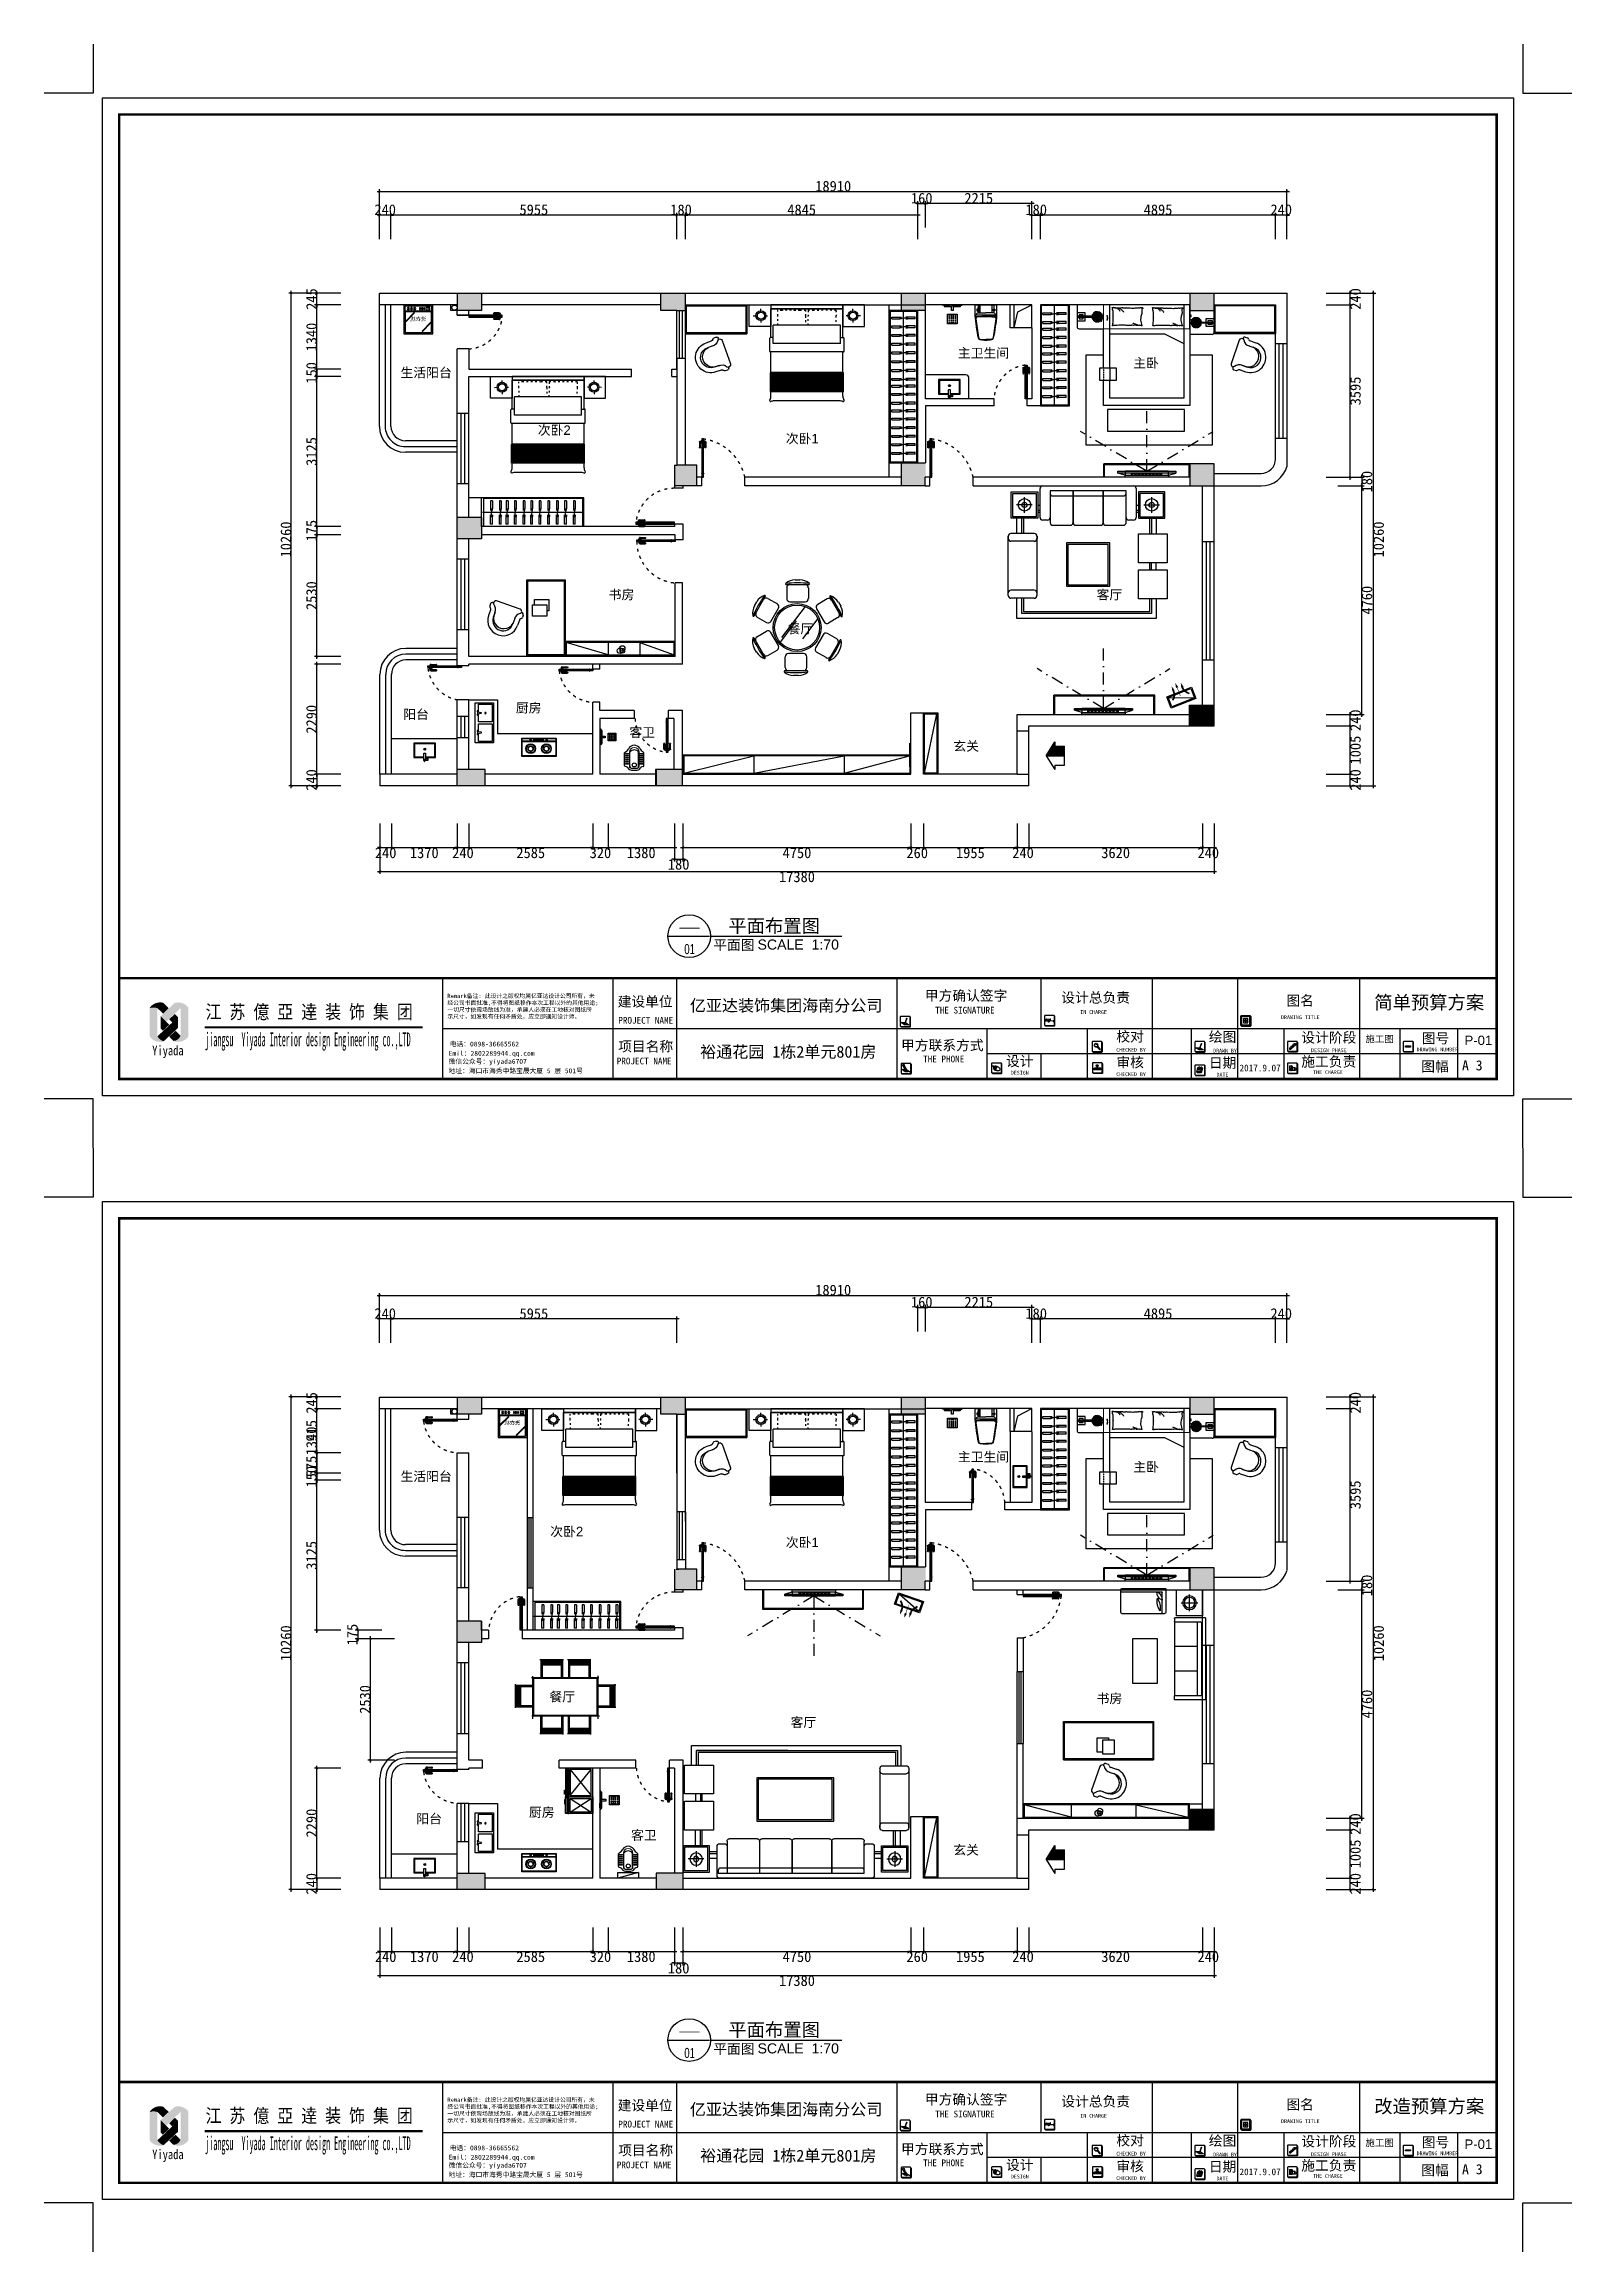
# Model space of a CAD drawing. Header units: millimetres. Extents: x 39175 to 443077, y -41362 to 75939.
# Drawn here: x 305230 to 337061, y -41362 to 4623 of the extents above; entities that cross this region are included whole.
import ezdxf
from ezdxf.enums import TextEntityAlignment as Align

# ---------------------------------------------------------------- set-up
doc = ezdxf.new("R2010")
doc.units = ezdxf.units.MM
for name, pattern in [('ACAD_ISO03W100', [30, 12, -18]), ('DASH', [0.35, 0.25, -0.1]), ('DASHDOT', [1, 0.5, -0.25, 0, -0.25]), ('HIDDEN2', [0.1875, 0.125, -0.0625])]:
    doc.linetypes.add(name, pattern=pattern)
for name, color, linetype in [('0-01图框模板说明', 2, 'Continuous'), ('0-02图框细线', 136, 'Continuous'), ('016-P平面家具', 51, 'Continuous'), ('06其他', 8, 'Continuous'), ('2', 2, 'Continuous'), ('4', 4, 'Continuous'), ('8', 8, 'Continuous'), ('COLUMN', 7, 'Continuous'), ('FU', 3, 'Continuous'), ('FUR', 2, 'Continuous'), ('TK', 1, 'Continuous'), ('墙', 7, 'Continuous'), ('墙体', 7, 'Continuous'), ('粗线层', 7, 'Continuous'), ('阿拉1', 8, 'Continuous')]:
    doc.layers.add(name, color=color, linetype=linetype)
for name, color, linetype, lineweight in [('0.09', 8, 'Continuous', 9), ('0.15', 3, 'Continuous', 15), ('fur家具', 4, 'Continuous', 18)]:
    doc.layers.add(name, color=color, linetype=linetype, lineweight=lineweight)
doc.layers.add('Z not print', color=8, linetype='Continuous', plot=False)
doc.styles.add('ar', font='arial.ttf')
doc.styles.add('H1', font='')
doc.styles.add('ST', font='')
doc.styles.get("Standard").update_dxf_attribs({"font": ''})
doc.styles.add('黑体', font='simhei.ttf')
doc.styles.get('H1').set_extended_font_data('SimSun')
doc.styles.get('ST').set_extended_font_data('NSimSun')
doc.styles.get('Standard').set_extended_font_data('NSimSun')
doc.linetypes.add('FENCELINE1', pattern='A,6.35,-2.54,[133,ltypeshp.shx,S=2.54,R=0,X=-2.54,Y=0],-2.54,25.4', length=36.83)
doc.dimstyles.new('ISO-25', dxfattribs={"dimtxt": 220, "dimasz": 50, "dimexe": 50, "dimexo": 0.625, "dimtad": 2, "dimdec": 0, "dimtxsty": 'Standard', "dimblk": 'ARCHTICK', "dimcen": 2.5, "dimdle": 50, "dimclrd": 251, "dimclre": 251, "dimclrt": 51, "dimadec": 0, "dimazin": 0, "dimtfac": 1, "dimtdec": 0, "dimtix": 1, "dimtmove": 2, "dimatfit": 3, "dimfxl": 500, "dimfxlon": 1, "dimarcsym": 0})

msp = doc.modelspace()

# ---------------------------------------------------------------- texts
at = {"color": 2, "style": 'ar'}
for p in [(320094.7, -14236.5), (320094.7, -37229.2)]:
    msp.add_text('SCALE  1:70', height=210, dxfattribs=at).set_placement(p)
at = {"color": 2, "style": 'ar', "flags": 8}
for tag, height, p in [('主卫生间', 196, (324802, -1806.5)), ('生活阳台', 196, (313189.6, -2213.2)), ('主卧', 196, (328190.7, -2015.2)), ('次卧2', 196, (315858.4, -3413.5)), ('次卧1', 196, (321027.4, -3589.2)), ('书房', 196, (317260.9, -6838.9)), ('客厅', 196, (327425.8, -6838.9)), ('餐厅', 196, (320987.3, -7550)), ('厨房', 196, (315325.7, -9196.8)), ('阳台', 196, (312978.9, -9332.8)), ('客卫', 196, (317690.4, -9706.6)), ('玄关', 196, (324440.8, -9993.9)), ('平面布置图', 280, (320441.3, -13737.6)), ('简单预算方案', 280, (334089.7, -15331.1)), ('P-01', 196, (335113.5, -16126.9)), ('主卫生间', 196, (324802, -24799.1)), ('生活阳台', 196, (313189.6, -25205.9)), ('主卧', 196, (328190.7, -25007.8)), ('次卧2', 196, (316119, -26354.9)), ('次卧1', 196, (321027.4, -26581.9)), ('餐厅', 196, (316024.9, -29795.1)), ('书房', 196, (327425.8, -29831.6)), ('客厅', 196, (321051, -30326.3)), ('厨房', 196, (315599.4, -32200.8)), ('阳台', 196, (313252.6, -32336.9)), ('客卫', 196, (317726.9, -32677)), ('玄关', 196, (324440.8, -32986.6)), ('平面布置图', 280, (320441.3, -36730.3)), ('改造预算方案', 280, (334089.7, -38323.7)), ('P-01', 196, (335113.5, -39119.6))]:
    msp.add_attdef(tag, text='原始结构图', height=height, dxfattribs=at).set_placement(p, align=Align.MIDDLE)
at = {"color": 2, "style": 'ar', "width": 7.452088, "flags": 8}
for p, p2 in [((318386.5, -13855.4), (318968.9, -13855.4)), ((318386.5, -36848.1), (318968.9, -36848.1))]:
    msp.add_attdef('-', text='-', height=168, dxfattribs=at).set_placement(p, p2, align=Align.FIT)
at = {"color": 2, "style": 'ar', "width": 0.680032}
for p, p2 in [((318568.7, -14331.4), (318790.6, -14331.4)), ((318568.7, -37324), (318790.6, -37324))]:
    msp.add_attdef('01', text='02', height=210, dxfattribs=at).set_placement(p, p2, align=Align.FIT)
at = {"color": 2, "style": 'ST', "flags": 8}
for p in [(319171.6, -14244.9), (319171.6, -37237.6)]:
    msp.add_attdef('平面图', p, '平面图', height=210, dxfattribs=at)

# ---------------------------------------------------------------- blocks, each defined once
blk = doc.blocks.new('hgggg')
at = {"layer": '0-01图框模板说明'}
for points in [[(3462.78, 399.27, -0.414214), (3462.58, 399.08), (3460.02, 399.08, -0.071272), (3459.97, 399.08, 0.348143), (3460.16, 398.93), (3462.72, 398.93, 0.414214), (3462.92, 399.13), (3462.92, 401.69, 0.333108), (3462.77, 401.87, -0.057743), (3462.78, 401.83)], [(3505.73, 399.54, -0.414214), (3505.53, 399.34), (3502.97, 399.34, -0.071272), (3502.92, 399.35, 0.348143), (3503.11, 399.2), (3505.67, 399.2, 0.414214), (3505.86, 399.39), (3505.86, 401.95, 0.333108), (3505.72, 402.14, -0.057743), (3505.73, 402.09)], [(3564.11, 399.47, -0.414214), (3563.92, 399.28), (3561.36, 399.28, -0.071272), (3561.3, 399.28, 0.348143), (3561.5, 399.13), (3564.05, 399.13, 0.414214), (3564.25, 399.33), (3564.25, 401.89, 0.333108), (3564.11, 402.08, -0.057743), (3564.11, 402.03)], [(3519.89, 391.78, -0.414214), (3519.7, 391.59), (3517.14, 391.59, -0.071272), (3517.08, 391.59, 0.348143), (3517.27, 391.44), (3519.83, 391.44, 0.414214), (3520.03, 391.64), (3520.03, 394.2, 0.333108), (3519.89, 394.39, -0.057743), (3519.89, 394.34)], [(3550.49, 391.78, -0.414214), (3550.29, 391.59), (3547.73, 391.59, -0.071272), (3547.68, 391.59, 0.348143), (3547.87, 391.44), (3550.43, 391.44, 0.414214), (3550.62, 391.64), (3550.62, 394.2, 0.333108), (3550.48, 394.39, -0.057743), (3550.49, 394.34)], [(3578.01, 391.85, -0.414214), (3577.81, 391.65), (3575.26, 391.65, -0.071272), (3575.2, 391.66, 0.348143), (3575.39, 391.51), (3577.95, 391.51, 0.414214), (3578.15, 391.7), (3578.15, 394.26, 0.333108), (3578.01, 394.45, -0.057743), (3578.01, 394.4)], [(3612.51, 391.82, -0.414214), (3612.31, 391.62), (3609.76, 391.62, -0.071272), (3609.7, 391.63, 0.348143), (3609.89, 391.48), (3612.45, 391.48, 0.414214), (3612.65, 391.67), (3612.65, 394.23, 0.333108), (3612.51, 394.42, -0.057743), (3612.51, 394.38)], [(3463.02, 385.28, -0.414214), (3462.83, 385.09), (3460.27, 385.09, -0.071272), (3460.21, 385.1, 0.348143), (3460.4, 384.94), (3462.96, 384.94, 0.414214), (3463.16, 385.14), (3463.16, 387.7, 0.333108), (3463.02, 387.89, -0.057743), (3463.02, 387.84)], [(3489.99, 385.41, -0.414214), (3489.79, 385.21), (3487.23, 385.21, -0.071272), (3487.18, 385.22, 0.348143), (3487.37, 385.07), (3489.93, 385.07, 0.414214), (3490.12, 385.26), (3490.12, 387.82, 0.333108), (3489.98, 388.01, -0.057743), (3489.99, 387.97)], [(3519.99, 385.44, -0.414214), (3519.79, 385.25), (3517.23, 385.25, -0.071272), (3517.18, 385.26, 0.348143), (3517.37, 385.1), (3519.93, 385.1, 0.414214), (3520.13, 385.3), (3520.13, 387.86, 0.333108), (3519.98, 388.05, -0.057743), (3519.99, 388)], [(3578.01, 385.37, -0.414214), (3577.81, 385.18), (3575.26, 385.18, -0.071272), (3575.2, 385.18, 0.348143), (3575.39, 385.03), (3577.95, 385.03, 0.414214), (3578.15, 385.23), (3578.15, 387.79, 0.333108), (3578.01, 387.98, -0.057743), (3578.01, 387.93)], [(3610.26, 393.25), (3611.74, 393.25), (3611.74, 392.89), (3610.26, 392.89)], [(3550.49, 384.79, -0.414214), (3550.29, 384.59), (3547.73, 384.59, -0.071272), (3547.68, 384.6, 0.348143), (3547.87, 384.45), (3550.43, 384.45, 0.414214), (3550.62, 384.64), (3550.62, 387.2, 0.333108), (3550.48, 387.39, -0.057743), (3550.49, 387.35)]]:
    blk.add_hatch(color=8, dxfattribs=at).paths.add_polyline_path(points)
h = blk.add_hatch(color=8, dxfattribs=at)
h.paths.add_polyline_path([(3562.64, 400.99), (3562.38, 400.99), (3562.38, 400.75), (3562.64, 400.75)])
h.paths.add_polyline_path([(3562.64, 400.75), (3562.89, 400.75), (3562.89, 400.99), (3562.64, 400.99)])
h.paths.add_polyline_path([(3562.64, 400.75), (3562.64, 400.52), (3562.89, 400.52), (3562.89, 400.75)])
h.paths.add_polyline_path([(3562.64, 400.75), (3562.38, 400.75), (3562.38, 400.52), (3562.64, 400.52)])
at = {"layer": '06其他', "linetype": 'ByBlock'}
h = blk.add_hatch(color=7, dxfattribs=at)
h.set_gradient(color1=(255, 241, 220), color2=(255, 110, 0), rotation=45, tint=1, name='HEMISPHERICAL')
h.paths.add_polyline_path([(3236.45, 404.6), (3236.45, 404.49, -0.16489), (3238.73, 404.49), (3240.42, 402.87), (3242.1, 404.5), (3240.44, 406.09, 0.313173)])
h = blk.add_hatch(color=20, dxfattribs=at)
h.set_gradient(color1=(255, 63, 0), color2=(253, 236, 196), tint=1, name='HEMISPHERICAL')
h.paths.add_polyline_path([(3236.45, 396.06, 0.322561), (3240.57, 394.61, -0.167756), (3238.73, 396.1), (3238.73, 404.49, 0.16489), (3236.45, 404.49)])
h = blk.add_hatch(color=20, dxfattribs=at)
h.set_gradient(color1=(255, 63, 0), color2=(253, 236, 196), rotation=45, tint=1)
h.paths.add_polyline_path([(3238.73, 396.1, 0.167756), (3240.57, 394.61), (3244.88, 398.63), (3244.88, 401.83)])
h = blk.add_hatch(color=16, dxfattribs=at)
h.set_gradient(color1=(127, 0, 0), color2=(204, 0, 0), rotation=135, tint=1, name='INVHEMISPHERICAL')
h.paths.add_polyline_path([(3239.73, 402.05), (3241.33, 400.45), (3245.63, 404.5, -0.337042), (3247.93, 404.67, 0.33371), (3243.79, 405.98)])
h = blk.add_hatch(color=18, dxfattribs=at)
h.set_gradient(color1=(76, 0, 0), color2=(127, 0, 0), rotation=45, tint=1, name='CURVED')
h.paths.add_polyline_path([(3239.73, 402.05), (3239.73, 398.39), (3240.37, 397.77), (3242.25, 399.53)])
h = blk.add_hatch(color=11, dxfattribs=at)
h.set_gradient(color1=(254, 140, 88), color2=(97, 0, 2), rotation=45, tint=1, name='HEMISPHERICAL')
h.paths.add_polyline_path([(3242.22, 401.14), (3243.16, 400.23), (3244.88, 401.83), (3243.92, 402.75)])
h = blk.add_hatch(color=1, dxfattribs=at)
h.set_gradient(color1=(255, 0, 0), color2=(255, 127, 0), tint=1, name='INVHEMISPHERICAL')
h.paths.add_polyline_path([(3247.93, 404.67, 0.339601), (3245.61, 404.49), (3245.61, 396.3, -0.318809), (3243.51, 394.73, 0.343219), (3247.93, 395.99)])
h = blk.add_hatch(color=16, dxfattribs=at)
h.set_gradient(color1=(127, 0, 0), color2=(204, 0, 0), rotation=45, tint=1, name='CURVED')
h.paths.add_polyline_path([(3245.61, 396.3), (3244.1, 397.75), (3242.21, 395.99), (3243.51, 394.73, 0.318809)])
at = {"layer": '0-01图框模板说明', "color": 8}
for p, q in [((3503.25, 401.2), (3504.44, 401.29)), ((3503.43, 401.19), (3504.46, 401.27)), ((3504.18, 400.74), (3505.37, 400.84)), ((3504.36, 400.73), (3505.39, 400.81)), ((3561.98, 400.75), (3563.29, 400.75)), ((3562.64, 401.41), (3562.64, 400.1)), ((3461.2, 399.82), (3461.18, 399.77)), ((3461.19, 399.82), (3461.18, 399.79)), ((3461.2, 399.79), (3461.18, 399.77)), ((3461.18, 399.79), (3461.18, 399.77)), ((3461.21, 399.82), (3461.2, 399.79)), ((3518.38, 393.02), (3519.23, 392.05)), ((3518.54, 393.16), (3519.38, 392.19)), ((3548.9, 392.34), (3548.88, 392.3)), ((3548.88, 392.3), (3548.89, 392.28)), ((3548.91, 392.33), (3548.89, 392.28)), ((3548.9, 392.3), (3548.89, 392.28)), ((3548.92, 392.33), (3548.9, 392.3)), ((3575.67, 392.73), (3575.67, 392.32)), ((3575.67, 392.73), (3576.12, 392.73)), ((3575.67, 392.32), (3576.13, 392.32)), ((3576.12, 393.15), (3576.56, 393.15)), ((3576.12, 393.15), (3576.12, 392.73)), ((3577.45, 393.49), (3576.13, 392.32)), ((3576.56, 393.56), (3576.56, 393.15)), ((3576.56, 393.56), (3577.01, 393.56)), ((3577.01, 393.95), (3577.45, 393.95)), ((3577.01, 393.95), (3577.01, 393.56)), ((3577.45, 393.95), (3577.45, 393.49)), ((3461.35, 385.57), (3460.39, 386.21)), ((3460.39, 386.21), (3461.18, 386.21)), ((3461.6, 386.21), (3461.68, 386.21)), ((3461.68, 386.21), (3462.65, 385.57)), ((3487.53, 386.56), (3487.53, 386.56)), ((3487.66, 386.95), (3488.14, 386.7)), ((3487.75, 386.44), (3488.36, 386.1)), ((3488.27, 386.93), (3487.79, 387.11)), ((3487.86, 386.92), (3487.86, 386.92)), ((3487.86, 386.92), (3488.21, 386.73)), ((3488.28, 386.86), (3487.91, 387.01)), ((3488.9, 387.07), (3488.28, 387.23)), ((3488.41, 386.7), (3488.52, 386.64)), ((3517.44, 386.49), (3517.74, 386.7)), ((3517.77, 386.7), (3518.07, 386.7)), ((3518.41, 386.87), (3518.41, 386.93)), ((3518.52, 386.87), (3518.52, 386.93)), ((3518.89, 386.7), (3519.22, 386.7)), ((3519.52, 386.49), (3519.25, 386.69)), ((3548.12, 385.4), (3548.29, 385.25)), ((3549.3, 385.36), (3548.17, 385.36)), ((3549.35, 385.32), (3548.21, 385.32)), ((3549.39, 385.29), (3548.26, 385.29)), ((3549.43, 385.25), (3548.29, 385.25)), ((3549.63, 386.78), (3549.3, 385.36)), ((3549.68, 386.74), (3549.35, 385.32)), ((3549.72, 386.71), (3549.39, 385.29)), ((3549.76, 386.67), (3549.43, 385.25)), ((3549.59, 386.82), (3549.76, 386.67)), ((3575.68, 387.24), (3575.68, 386.03)), ((3577.38, 386.76), (3576.17, 386.76)), ((3577.38, 385.95), (3576.17, 385.95)), ((3576.49, 387.24), (3576.49, 386.03))]:
    blk.add_line(p, q, dxfattribs=at)
at = {"layer": '0-01图框模板说明', "color": 2, "const_width": 0.724}
blk.add_lwpolyline([(3637.38, 670.41), (3637.38, 383.41), (3227.38, 383.41), (3227.38, 670.41)], close=True, dxfattribs=at)
blk.add_lwpolyline([(3637.38, 413.41), (3227.33, 413.41)], dxfattribs=at)
at = {"layer": '0-01图框模板说明', "color": 8}
for points in [[(3460.02, 399.08), (3462.58, 399.08, 0.414214), (3462.78, 399.27), (3462.78, 401.83, 0.414214), (3462.58, 402.03), (3460.02, 402.03, 0.414214), (3459.83, 401.83), (3459.83, 399.27, 0.414214)], [(3461.84, 401.41), (3461.73, 401.44), (3461.74, 401.46, -0.451962), (3461.8, 401.49), (3461.81, 401.48, -0.418435), (3461.84, 401.42)], [(3502.97, 399.34), (3505.53, 399.34, 0.414214), (3505.73, 399.54), (3505.73, 402.09, 0.414214), (3505.53, 402.29), (3502.97, 402.29, 0.414214), (3502.78, 402.09), (3502.78, 399.54, 0.414214)], [(3561.36, 399.28), (3563.92, 399.28, 0.414214), (3564.11, 399.47), (3564.11, 402.03, 0.414214), (3563.92, 402.23), (3561.36, 402.23, 0.414214), (3561.16, 402.03), (3561.16, 399.47, 0.414214)], [(3517.14, 391.59), (3519.7, 391.59, 0.414214), (3519.89, 391.78), (3519.89, 394.34, 0.414214), (3519.7, 394.54), (3517.14, 394.54, 0.414214), (3516.94, 394.34), (3516.94, 391.78, 0.414214)], [(3547.73, 391.59), (3550.29, 391.59, 0.414214), (3550.49, 391.78), (3550.49, 394.34, 0.414214), (3550.29, 394.54), (3547.73, 394.54, 0.414214), (3547.54, 394.34), (3547.54, 391.78, 0.414214)], [(3575.26, 391.65), (3577.81, 391.65, 0.414214), (3578.01, 391.85), (3578.01, 394.4, 0.414214), (3577.81, 394.6), (3575.26, 394.6, 0.414214), (3575.06, 394.4), (3575.06, 391.85, 0.414214)], [(3609.76, 391.62), (3612.31, 391.62, 0.414214), (3612.51, 391.82), (3612.51, 394.38, 0.414214), (3612.31, 394.57), (3609.76, 394.57, 0.414214), (3609.56, 394.38), (3609.56, 391.82, 0.414214)], [(3460.27, 385.09), (3462.83, 385.09, 0.414214), (3463.02, 385.28), (3463.02, 387.84, 0.414214), (3462.83, 388.04), (3460.27, 388.04, 0.414214), (3460.07, 387.84), (3460.07, 385.28, 0.414214)], [(3487.23, 385.21), (3489.79, 385.21, 0.414214), (3489.99, 385.41), (3489.99, 387.97, 0.414214), (3489.79, 388.16), (3487.23, 388.16, 0.414214), (3487.03, 387.97), (3487.03, 385.41, 0.414214)], [(3517.23, 385.25), (3519.79, 385.25, 0.414214), (3519.99, 385.44), (3519.99, 388, 0.414214), (3519.79, 388.2), (3517.23, 388.2, 0.414214), (3517.04, 388), (3517.04, 385.44, 0.414214)], [(3549.55, 393.92), (3549.44, 393.95), (3549.44, 393.97, -0.451962), (3549.51, 394), (3549.52, 393.99, -0.418435), (3549.55, 393.93)], [(3575.26, 385.18), (3577.81, 385.18, 0.414214), (3578.01, 385.37), (3578.01, 387.93, 0.414214), (3577.81, 388.13), (3575.26, 388.13, 0.414214), (3575.06, 387.93), (3575.06, 385.37, 0.414214)], [(3517.48, 386.5), (3519.48, 386.5, -0.414214), (3519.53, 386.45), (3519.53, 386.19, -0.414214), (3519.48, 386.13), (3517.48, 386.13, -0.414214), (3517.42, 386.19), (3517.42, 386.45, -0.414214)], [(3547.73, 384.59), (3550.29, 384.59, 0.414214), (3550.49, 384.79), (3550.49, 387.35, 0.414214), (3550.29, 387.54), (3547.73, 387.54, 0.414214), (3547.54, 387.35), (3547.54, 384.79, 0.414214)]]:
    blk.add_lwpolyline(points, format="xyb", close=True, dxfattribs=at)
for points in [[(3459.97, 399.08, 0.348143), (3460.16, 398.93), (3462.72, 398.93, 0.414214), (3462.92, 399.13), (3462.92, 401.69, 0.333108), (3462.77, 401.87)], [(3502.92, 399.35, 0.348143), (3503.11, 399.2), (3505.67, 399.2, 0.414214), (3505.86, 399.39), (3505.86, 401.95, 0.333108), (3505.72, 402.14)], [(3561.3, 399.28, 0.348143), (3561.5, 399.13), (3564.05, 399.13, 0.414214), (3564.25, 399.33), (3564.25, 401.89, 0.333108), (3564.11, 402.08)], [(3517.08, 391.59, 0.348143), (3517.27, 391.44), (3519.83, 391.44, 0.414214), (3520.03, 391.64), (3520.03, 394.2, 0.333108), (3519.89, 394.39)], [(3547.68, 391.59, 0.348143), (3547.87, 391.44), (3550.43, 391.44, 0.414214), (3550.62, 391.64), (3550.62, 394.2, 0.333108), (3550.48, 394.39)], [(3575.2, 391.66, 0.348143), (3575.39, 391.51), (3577.95, 391.51, 0.414214), (3578.15, 391.7), (3578.15, 394.26, 0.333108), (3578.01, 394.45)], [(3609.7, 391.63, 0.348143), (3609.89, 391.48), (3612.45, 391.48, 0.414214), (3612.65, 391.67), (3612.65, 394.23, 0.333108), (3612.51, 394.42)], [(3460.21, 385.1, 0.348143), (3460.4, 384.94), (3462.96, 384.94, 0.414214), (3463.16, 385.14), (3463.16, 387.7, 0.333108), (3463.02, 387.89)], [(3487.18, 385.22, 0.348143), (3487.37, 385.07), (3489.93, 385.07, 0.414214), (3490.12, 385.26), (3490.12, 387.82, 0.333108), (3489.98, 388.01)], [(3517.18, 385.26, 0.348143), (3517.37, 385.1), (3519.93, 385.1, 0.414214), (3520.13, 385.3), (3520.13, 387.86, 0.333108), (3519.98, 388.05)], [(3575.2, 385.18, 0.348143), (3575.39, 385.03), (3577.95, 385.03, 0.414214), (3578.15, 385.23), (3578.15, 387.79, 0.333108), (3578.01, 387.98)], [(3547.68, 384.6, 0.348143), (3547.87, 384.45), (3550.43, 384.45, 0.414214), (3550.62, 384.64), (3550.62, 387.2, 0.333108), (3550.48, 387.39)]]:
    blk.add_lwpolyline(points, format="xyb", dxfattribs=at)
for points in [[(3461.8, 401.3), (3461.7, 401.34), (3461.23, 400.06), (3461.34, 400.03)], [(3461.84, 401.4), (3461.73, 401.45), (3461.69, 401.35), (3461.81, 401.3)], [(3561.37, 399.48), (3563.91, 399.48), (3563.91, 402.02), (3561.37, 402.02)], [(3561.98, 400.1), (3563.29, 400.1), (3563.29, 401.41), (3561.98, 401.41)], [(3562.38, 400.99), (3562.89, 400.99), (3562.89, 400.52), (3562.38, 400.52)], [(3461.21, 399.82), (3461.19, 399.82), (3461.23, 400.06), (3461.34, 400.03)], [(3548.92, 392.33), (3548.9, 392.34), (3548.94, 392.57), (3549.04, 392.54)], [(3549.51, 393.82), (3549.4, 393.85), (3548.94, 392.57), (3549.04, 392.54)], [(3549.55, 393.91), (3549.44, 393.96), (3549.4, 393.86), (3549.51, 393.81)], [(3610.26, 393.25), (3611.74, 393.25), (3611.74, 392.89), (3610.26, 392.89)], [(3518.03, 386.68), (3518.93, 386.68), (3518.93, 386.57), (3518.03, 386.57)], [(3548.41, 385.73), (3548.52, 385.73), (3548.49, 385.65), (3548.38, 385.65)], [(3548.72, 386.48), (3549.18, 386.48), (3549.07, 386.11), (3548.6, 386.11)], [(3548.63, 385.73), (3548.74, 385.73), (3548.71, 385.65), (3548.6, 385.65)], [(3548.84, 385.73), (3548.95, 385.73), (3548.93, 385.65), (3548.81, 385.65)], [(3549.06, 385.73), (3549.17, 385.73), (3549.14, 385.65), (3549.03, 385.65)]]:
    blk.add_lwpolyline(points, close=True, dxfattribs=at)
for points in [[(3461.4, 400.19), (3461.44, 400.19), (3462.41, 399.56), (3461.11, 399.56), (3460.14, 400.19), (3461.28, 400.19)], [(3549.11, 392.7), (3549.15, 392.7), (3550.12, 392.07), (3548.82, 392.07), (3547.85, 392.7), (3548.98, 392.7)], [(3518.62, 386.76), (3518.8, 386.76), (3518.93, 386.68), (3518.03, 386.68), (3518.17, 386.76), (3518.31, 386.76)], [(3548.7, 386.82), (3549.59, 386.82), (3549.26, 385.4), (3548.12, 385.4), (3548.45, 386.82), (3548.65, 386.82)]]:
    blk.add_lwpolyline(points, dxfattribs=at)
for centre, radius in [((3460.78, 387.49), 0.262), ((3518.13, 393.49), 0.533), ((3460.95, 386.98), 0.0374), ((3461.02, 386.84), 0.0374), ((3461.04, 387.02), 0.0374), ((3461.09, 386.69), 0.0374), ((3461.11, 386.88), 0.0374), ((3461.13, 387.08), 0.0374), ((3461.16, 386.51), 0.0374), ((3461.18, 386.73), 0.0374), ((3461.2, 386.94), 0.0374), ((3461.39, 386.21), 0.212), ((3461.25, 386.56), 0.0374), ((3461.26, 386.79), 0.0374), ((3461.34, 386.61), 0.0374), ((3549.28, 386.66), 0.04)]:
    blk.add_circle(centre, radius, dxfattribs=at)
for centre, radius, start, end in [((3503.53, 400.83), 0.368, 105.75698, 120.90147), ((3503.54, 400.47), 0.321, 39.93772, 115.08211), ((3503.66, 401.01), 0.239, 194.48109, 315.05273), ((3503.43, 401.18), 0.00492, 94.53797, 105.75698), ((3504.46, 400.38), 0.368, 105.75698, 138.68122), ((3504.36, 400.73), 0.00492, 94.53797, 105.75698), ((3504.37, 401.1), 0.208, 298.71142, 70.12693), ((3504.37, 401.09), 0.198, 300.32853, 62.53976), ((3504.46, 401.26), 0.00492, 62.53976, 94.53797), ((3504.47, 400.92), 0.00504, 133.83275, 294.27982), ((3505.3, 400.64), 0.208, 298.71142, 70.12693), ((3505.39, 400.81), 0.00492, 62.53976, 94.53797), ((3505.3, 400.64), 0.198, 300.32853, 62.53976), ((3505.4, 400.46), 0.00504, 133.83275, 294.27982), ((3518.14, 393.44), 0.533, 191.50537, 300.50305), ((3518.1, 393.5), 0.266, 22.4479, 114.91738), ((3518.04, 393.62), 0.125, 340.03412, 111.51774), ((3518.14, 393.44), 0.533, 323.79176, 16.59293), ((3519.27, 392.15), 0.116, 246.29169, 21.68237), ((3459.09, 385.81), 2.13, 10.86532, 46.01339), ((3466.51, 389.2), 5.72, 196.35478, 210.12826), ((3488.27, 386.62), 0.686, 172.23155, 207.50847), ((3487.9, 386.71), 0.315, 158.18292, 240.90017), ((3488.94, 386.19), 1.48, 139.32492, 154.28325), ((3488.96, 388.03), 2.17, 233.07145, 279.66773), ((3488.13, 386.74), 0.518, 74.0812, 127.26399), ((3487.88, 386.97), 0.0535, 54.17545, 246.924), ((3487.91, 386.98), 0.691, 277.38404, 14.54168), ((3488.3, 386.97), 0.31, 239.14426, 279.65487), ((3488.23, 386.8), 0.0797, 255.59476, 46.20559), ((3488.13, 386.65), 0.31, 22.14548, 62.65609), ((3488.34, 386.74), 0.0787, 279.65487, 22.14548), ((3489.22, 387.84), 1.94, 243.49964, 273.01635), ((3487.87, 385.42), 1.94, 28.78399, 58.3007), ((3489.18, 386.27), 0.4, 290.37624, 11.42411), ((3517.77, 386.65), 0.0574, 90, 119.87718), ((3518.46, 388.33), 1.14, 259.24495, 280.75505), ((3517.99, 386.87), 0.423, 7.60876, 51.99549), ((3518.23, 386.94), 0.197, 284.90703, 336.82099), ((3518.47, 387.04), 0.345, 237.03411, 302.96589), ((3518.94, 386.87), 0.423, 128.00451, 172.39124), ((3518.56, 386.87), 0.0402, 180, 209.57661), ((3518.71, 386.96), 0.21, 209.57661, 255.90559), ((3519.22, 386.65), 0.0574, 58.64341, 90), ((3548.67, 386.66), 0.04, 133.54052, 58.50942), ((3548.94, 386.72), 0.301, 120.08382, 193.46069), ((3548.67, 386.67), 0.0305, 218.39226, 328.45377), ((3548.94, 386.73), 0.249, 118.98843, 196.0214), ((3548.69, 386.65), 0.04, 72.60473, 87.69362), ((3548.83, 386.84), 0.146, 350.54539, 105.73103), ((3548.81, 386.83), 0.115, 355.44035, 89.68225), ((3549.55, 386.72), 0.301, 127.16749, 193.46069), ((3549.3, 386.65), 0.04, 72.60473, 215.77066), ((3549.28, 386.67), 0.0305, 218.39226, 328.45377), ((3549.54, 386.73), 0.24, 120.88, 197.64495), ((3549.43, 386.88), 0.102, 75.64141, 126.12439), ((3549.42, 386.86), 0.0801, 333.23085, 96.56595), ((3549.42, 386.86), 0.124, 340.70057, 72.93021)]:
    blk.add_arc(centre, radius, start, end, dxfattribs=at)
for centre, major_axis, ratio in [((3503.23, 400.89), (0, 0.305), 0.646017), ((3503.25, 400.88), (0, 0.305), 0.646017), ((3503.99, 400.67), (0, 0.305), 0.646017), ((3504, 400.66), (0, 0.305), 0.646017), ((3576.08, 387.24), (-0.401, 0), 0.454196), ((3576.08, 386.03), (-0.401, 0), 0.454196), ((3576.17, 386.35), (0, 0.401), 0.454196), ((3577.38, 386.35), (0, 0.401), 0.454196)]:
    blk.add_ellipse(centre, major_axis=major_axis, ratio=ratio, dxfattribs=at)
blk.add_ellipse((3518.46, 387.35), major_axis=(0.376, 0), ratio=0.460933, start_param=-0.967391, end_param=4.108984, dxfattribs=at)
blk.add_spline([(3461.39, 385.99), (3461.81, 385.81), (3461.82, 385.95), (3461.63, 385.91), (3461.51, 385.57), (3462.03, 385.66), (3462.12, 385.57)], degree=3, dxfattribs=at)
for points in [[(3487.72, 387.06), (3487.51, 387.09), (3487.4, 387.2), (3487.35, 387.45)], [(3487.75, 387.1), (3487.5, 387.1), (3487.42, 387.28), (3487.37, 387.47)]]:
    blk.add_open_spline(points, degree=3, dxfattribs=at)
at = {"layer": '0-02图框细线'}
for p, q in [((3323.65, 383.41), (3323.65, 413.41)), ((3374.42, 383.24), (3374.42, 413.41)), ((3393.31, 383.24), (3393.31, 413.41)), ((3458.92, 383.41), (3458.92, 413.41)), ((3501.79, 398.41), (3501.79, 413.41)), ((3534.96, 398.41), (3534.96, 413.41)), ((3560.37, 383.41), (3560.37, 413.41)), ((3596.6, 398.41), (3596.6, 413.41)), ((3323.65, 398.41), (3637.38, 398.41)), ((3485.71, 383.41), (3485.71, 398.41)), ((3515.58, 383.41), (3515.58, 398.41)), ((3534.96, 383.41), (3534.96, 398.41)), ((3546.55, 383.41), (3546.55, 398.41)), ((3574.07, 383.41), (3574.07, 398.41)), ((3596.6, 383.41), (3596.6, 398.41)), ((3608.67, 383.41), (3608.67, 398.41)), ((3625.66, 398.41), (3625.66, 383.41)), ((3637.38, 390.91), (3485.71, 390.91)), ((3501.79, 383.41), (3501.79, 390.91))]:
    blk.add_line(p, q, dxfattribs=at)
blk.add_lwpolyline([(3642.38, 675.41), (3642.38, 378.41), (3222.38, 378.41), (3222.38, 675.41)], close=True, dxfattribs=at)
at = {"layer": '0-02图框细线', "ltscale": 0.2, "const_width": 0.666}
blk.add_lwpolyline([(3252.82, 398.77), (3317.66, 398.77)], dxfattribs=at)
at = {"layer": 'Z not print', "color": 5}
for points in [[(3219.62, 691.34), (3219.62, 676.74), (3205.02, 676.74)], [(3645.14, 691.34), (3645.14, 676.74), (3659.75, 676.74)], [(3219.62, 362.88), (3219.62, 377.48), (3205.02, 377.48)], [(3645.14, 362.88), (3645.14, 377.48), (3659.75, 377.48)]]:
    blk.add_lwpolyline(points, dxfattribs=at)
at = {"layer": '0-02图框细线'}
for s, insert, char_height, attachment_point in [('{\\fSimHei|b0|i0|c134|p2;Remark备注: 此设计之版权均属亿亚达设计公司所有，未\\P经公司书面批准,不得将图纸移作本次工程以外的其他用途;\\P一切尺寸依现场放线为准，承建人必须在工地核对图纸所\\P示尺寸，如发现有任何矛盾处，应立即通知设计师。}', (3325.04, 401.2), 1.2293, 7), ('{\\fSimSun|b0|i0|c134|p2;建设单位}', (3375.72, 406.29), 3, 4), ('{\\fSimSun|b0|i0|c134|p2;甲方确认签字}', (3467.17, 408.05), 3, 4), ('{\\fSimSun|b0|i0|c134|p2;设计总负责}', (3507.77, 407.48), 3, 4), ('{\\fSimSun|b0|i0|c134|p2;图名}', (3574.77, 406.57), 3, 4), ('{\\fSimSun|b0|i0|c134|p2;PROJECT NAME}', (3375.92, 400.86), 2, 4), ('{\\fSimSun|b0|i0|c134|p2;THE SIGNATURE}', (3470.25, 403.87), 2, 4), ('{\\fSimSun|b0|i0|c134|p2;IN CHARGE}', (3513.43, 403.33), 1.1268, 4), ('{\\fSimSun|b0|i0|c134|p2;DRAWING TITLE}', (3573.2, 401.77), 1.1268, 4), ('{\\fSimSun|b0|i0|c134|p2;电话：0898-36665562  }', (3325.75, 393.73), 1.4341, 4), ('{\\fSimSun|b0|i0|c134|p2;项目名称}', (3375.89, 392.95), 3, 4), ('{\\fSimSun|b0|i0|c134|p2;甲方联系方式}', (3460.09, 393.27), 3, 4), ('{\\fSimSun|b0|i0|c134|p2;校对}', (3524.17, 395.88), 3, 4), ('{\\fSimSun|b0|i0|c134|p2;绘图}', (3551.69, 395.79), 3, 4), ('{\\fSimSun|b0|i0|c134|p2;设计阶段}', (3579.22, 395.59), 3, 4), ('{\\fSimHei|b0|i0|c134|p2;施工图}', (3602.52, 395.2), 2, 5), ('{\\fSimSun|b0|i0|c134|p2;图号}', (3615.08, 395.34), 3, 4), ('{\\fSimSun|b0|i0|c134|p2;微信公众号：yiyada6707}', (3325.43, 388.43), 1.4341, 4), ('{\\fSimSun|b0|i0|c134|p2;Emil：2802289944.qq.com}', (3325.43, 390.84), 1.4341, 4), ('{\\fSimSun|b0|i0|c134|p2;PROJECT NAME}', (3375.46, 388.74), 2, 4), ('{\\fSimSun|b0|i0|c134|p2;THE PHONE}', (3466.66, 389.35), 2, 4), ('{\\fSimSun|b0|i0|c134|p2;设计}', (3491.31, 388.55), 3, 4), ('{\\fSimSun|b0|i0|c134|p2;CHECKED BY}', (3524.12, 392.09), 1.1268, 4), ('{\\fSimSun|b0|i0|c134|p2;审核}', (3524.17, 388.21), 3, 4), ('{\\fSimSun|b0|i0|c134|p2;日期}', (3551.69, 388.07), 3, 4), ('{\\fSimSun|b0|i0|c134|p2;DRAWN BY}', (3552.99, 391.85), 1.1268, 4), ('{\\fSimHei|b0|i0|c134|p49;2017.9.07}', (3560.83, 386.68), 2, 4), ('{\\fSimSun|b0|i0|c134|p2;施工负责}', (3579.22, 388.42), 3, 4), ('{\\fSimSun|b0|i0|c134|p2;DESIGN PHASE}', (3582.13, 391.94), 1.1268, 4), ('{\\fSimSun|b0|i0|c134|p2;DRAWING NUMBER}', (3613.53, 392.18), 1.1268, 4), ('{\\fSimSun|b0|i0|c134|p2;图幅}', (3614.92, 387), 3, 4), ('{\\fSimSun|b0|i0|c134|p2;A 3}', (3627.05, 387.44), 3, 4), ('{\\fSimSun|b0|i0|c134|p2;地址：海口市海秀中路宝晟大厦 5 层 501号}', (3325.41, 385.76), 1.4341, 4), ('{\\fSimSun|b0|i0|c134|p2;DESIGN}', (3492.78, 385.27), 1.1268, 4), ('{\\fSimSun|b0|i0|c134|p2;CHECKED BY}', (3524.12, 384.81), 1.1268, 4), ('{\\fSimSun|b0|i0|c134|p2;DATE}', (3553.97, 384.71), 1.1268, 4), ('{\\fSimSun|b0|i0|c134|p2;THE CHARGE}', (3582.72, 385.45), 1.1268, 4)]:
    blk.add_mtext(s, dxfattribs=dict(at, insert=insert, char_height=char_height, attachment_point=attachment_point))
at = {"layer": '0-02图框细线', "attachment_point": 5, "style": '黑体'}
for s, insert, char_height in [('亿亚达装饰集团海南分公司', (3425.87, 405.07), 3.5), ('{\\fSimSun|b0|i0|c134|p2;\\H0.875x;裕通花园 1栋2单元801房\\H1.143x; }', (3426.52, 391.31), 4)]:
    blk.add_mtext(s, dxfattribs=dict(at, insert=insert, char_height=char_height))
at = {"layer": 'TK', "color": 150, "style": 'H1'}
for s, height, width, p in [('江 苏 億 亞 逹 装 饰 集 团', 4.0976, 0.85, (3253.05, 401.34)), ('jiangsu  Yiyada Interior design Engineering co.,LTD', 4.0976, 0.43, (3252.98, 393.15)), ('Yiyada ', 2.868, 0.8, (3237.17, 390.46))]:
    blk.add_text(s, height=height, dxfattribs=dict(at, width=width)).set_placement(p)
blk = doc.blocks.new('_ArchTick')
at = {"color": 0, "linetype": 'ByBlock', "const_width": 0.15}
blk.add_lwpolyline([(-0.5, -0.5), (0.5, 0.5)], dxfattribs=at)
blk = doc.blocks.new('*D237')
at = {"color": 251, "lineweight": -2, "transparency": 16777216}
for p, q in [((312226, -34605), (312226, -35155)), ((312466, -34605), (312466, -35155)), ((312226, -35105), (312176, -35105)), ((312226, -35105), (312466, -35105)), ((312466, -35105), (312516, -35105))]:
    blk.add_line(p, q, dxfattribs=at)
at = {"layer": 'Defpoints', "color": 0, "transparency": 16777216}
for p in [(312226, -33576), (312466, -33576), (312466, -35105)]:
    blk.add_point(p, dxfattribs=at)
at = {"color": 251, "lineweight": -2, "transparency": 16777216, "xscale": 50, "yscale": 50, "zscale": 50}
blk.add_blockref('_ArchTick', (312226, -35105), dxfattribs=at)
at = {"color": 251, "lineweight": -2, "transparency": 16777216, "xscale": 50, "yscale": 50, "zscale": 50, "rotation": 180}
blk.add_blockref('_ArchTick', (312466, -35105), dxfattribs=at)
at = {"color": 51, "transparency": 16777216, "insert": (312346, -35216), "char_height": 220, "attachment_point": 5}
blk.add_mtext('240', dxfattribs=at)
blk = doc.blocks.new('*D238')
at = {"color": 251, "lineweight": -2, "transparency": 16777216}
for p, q in [((312466, -34605), (312466, -35155)), ((313836, -34605), (313836, -35155)), ((312416, -35105), (313886, -35105))]:
    blk.add_line(p, q, dxfattribs=at)
at = {"layer": 'Defpoints', "color": 0, "transparency": 16777216}
for p in [(312466, -33576), (313836, -33576), (313836, -35105)]:
    blk.add_point(p, dxfattribs=at)
at = {"color": 251, "lineweight": -2, "transparency": 16777216, "xscale": 50, "yscale": 50, "zscale": 50, "rotation": 180}
blk.add_blockref('_ArchTick', (312466, -35105), dxfattribs=at)
at = {"color": 251, "lineweight": -2, "transparency": 16777216, "xscale": 50, "yscale": 50, "zscale": 50}
blk.add_blockref('_ArchTick', (313836, -35105), dxfattribs=at)
at = {"color": 51, "transparency": 16777216, "insert": (313151, -35216), "char_height": 220, "attachment_point": 5}
blk.add_mtext('1370', dxfattribs=at)
blk = doc.blocks.new('*D239')
at = {"color": 251, "lineweight": -2, "transparency": 16777216}
for p, q in [((313836, -34605), (313836, -35155)), ((314076, -34605), (314076, -35155)), ((313836, -35105), (313786, -35105)), ((313836, -35105), (314076, -35105)), ((314076, -35105), (314126, -35105))]:
    blk.add_line(p, q, dxfattribs=at)
at = {"layer": 'Defpoints', "color": 0, "transparency": 16777216}
for p in [(314076, -33481), (313836, -33576), (314076, -35105)]:
    blk.add_point(p, dxfattribs=at)
at = {"color": 251, "lineweight": -2, "transparency": 16777216, "xscale": 50, "yscale": 50, "zscale": 50}
blk.add_blockref('_ArchTick', (313836, -35105), dxfattribs=at)
at = {"color": 251, "lineweight": -2, "transparency": 16777216, "xscale": 50, "yscale": 50, "zscale": 50, "rotation": 180}
blk.add_blockref('_ArchTick', (314076, -35105), dxfattribs=at)
at = {"color": 51, "transparency": 16777216, "insert": (313956, -35216), "char_height": 220, "attachment_point": 5}
blk.add_mtext('240', dxfattribs=at)
blk = doc.blocks.new('*D240')
at = {"color": 251, "lineweight": -2, "transparency": 16777216}
for p, q in [((314076, -34605), (314076, -35155)), ((316661, -34605), (316661, -35155)), ((314026, -35105), (316711, -35105))]:
    blk.add_line(p, q, dxfattribs=at)
at = {"layer": 'Defpoints', "color": 0, "transparency": 16777216}
for p in [(314076, -33481), (316661, -33576), (316661, -35105)]:
    blk.add_point(p, dxfattribs=at)
at = {"color": 251, "lineweight": -2, "transparency": 16777216, "xscale": 50, "yscale": 50, "zscale": 50, "rotation": 180}
blk.add_blockref('_ArchTick', (314076, -35105), dxfattribs=at)
at = {"color": 251, "lineweight": -2, "transparency": 16777216, "xscale": 50, "yscale": 50, "zscale": 50}
blk.add_blockref('_ArchTick', (316661, -35105), dxfattribs=at)
at = {"color": 51, "transparency": 16777216, "insert": (315369, -35216), "char_height": 220, "attachment_point": 5}
blk.add_mtext('2585', dxfattribs=at)
blk = doc.blocks.new('*D250')
at = {"color": 251, "lineweight": -2, "transparency": 16777216}
for p, q in [((316661, -34605), (316661, -35155)), ((316981, -34605), (316981, -35155)), ((316661, -35105), (316611, -35105)), ((316661, -35105), (316981, -35105)), ((316981, -35105), (317031, -35105))]:
    blk.add_line(p, q, dxfattribs=at)
at = {"layer": 'Defpoints', "color": 0, "transparency": 16777216}
for p in [(316661, -33576), (316981, -33576), (316981, -35105)]:
    blk.add_point(p, dxfattribs=at)
at = {"color": 251, "lineweight": -2, "transparency": 16777216, "xscale": 50, "yscale": 50, "zscale": 50}
blk.add_blockref('_ArchTick', (316661, -35105), dxfattribs=at)
at = {"color": 251, "lineweight": -2, "transparency": 16777216, "xscale": 50, "yscale": 50, "zscale": 50, "rotation": 180}
blk.add_blockref('_ArchTick', (316981, -35105), dxfattribs=at)
at = {"color": 51, "transparency": 16777216, "insert": (316821, -35216), "char_height": 220, "attachment_point": 5}
blk.add_mtext('320', dxfattribs=at)
blk = doc.blocks.new('*D241')
at = {"color": 251, "lineweight": -2, "transparency": 16777216}
for p, q in [((316981, -34605), (316981, -35155)), ((318361, -34605), (318361, -35155)), ((316931, -35105), (318411, -35105))]:
    blk.add_line(p, q, dxfattribs=at)
at = {"layer": 'Defpoints', "color": 0, "transparency": 16777216}
for p in [(318361, -33476), (316981, -33576), (318361, -35105)]:
    blk.add_point(p, dxfattribs=at)
at = {"color": 251, "lineweight": -2, "transparency": 16777216, "xscale": 50, "yscale": 50, "zscale": 50, "rotation": 180}
blk.add_blockref('_ArchTick', (316981, -35105), dxfattribs=at)
at = {"color": 251, "lineweight": -2, "transparency": 16777216, "xscale": 50, "yscale": 50, "zscale": 50}
blk.add_blockref('_ArchTick', (318361, -35105), dxfattribs=at)
at = {"color": 51, "transparency": 16777216, "insert": (317671, -35216), "char_height": 220, "attachment_point": 5}
blk.add_mtext('1380', dxfattribs=at)
blk = doc.blocks.new('*D251')
at = {"color": 251, "lineweight": -2, "transparency": 16777216}
for p, q in [((318361, -34845), (318361, -35395)), ((318541, -34845), (318541, -35395)), ((318361, -35345), (318311, -35345)), ((318361, -35345), (318541, -35345)), ((318541, -35345), (318591, -35345))]:
    blk.add_line(p, q, dxfattribs=at)
at = {"layer": 'Defpoints', "color": 0, "transparency": 16777216}
for p in [(318361, -33476), (318541, -33816), (318541, -35345)]:
    blk.add_point(p, dxfattribs=at)
at = {"color": 251, "lineweight": -2, "transparency": 16777216, "xscale": 50, "yscale": 50, "zscale": 50}
blk.add_blockref('_ArchTick', (318361, -35345), dxfattribs=at)
at = {"color": 251, "lineweight": -2, "transparency": 16777216, "xscale": 50, "yscale": 50, "zscale": 50, "rotation": 180}
blk.add_blockref('_ArchTick', (318541, -35345), dxfattribs=at)
at = {"color": 51, "transparency": 16777216, "insert": (318451, -35456), "char_height": 220, "attachment_point": 5}
blk.add_mtext('180', dxfattribs=at)
blk = doc.blocks.new('*D242')
at = {"color": 251, "lineweight": -2, "transparency": 16777216}
for p, q in [((318541, -34605), (318541, -35155)), ((323291, -34605), (323291, -35155)), ((318491, -35105), (323341, -35105))]:
    blk.add_line(p, q, dxfattribs=at)
at = {"layer": 'Defpoints', "color": 0, "transparency": 16777216}
for p in [(318541, -33576), (323291, -33576), (323291, -35105)]:
    blk.add_point(p, dxfattribs=at)
at = {"color": 251, "lineweight": -2, "transparency": 16777216, "xscale": 50, "yscale": 50, "zscale": 50, "rotation": 180}
blk.add_blockref('_ArchTick', (318541, -35105), dxfattribs=at)
at = {"color": 251, "lineweight": -2, "transparency": 16777216, "xscale": 50, "yscale": 50, "zscale": 50}
blk.add_blockref('_ArchTick', (323291, -35105), dxfattribs=at)
at = {"color": 51, "transparency": 16777216, "insert": (320916, -35216), "char_height": 220, "attachment_point": 5}
blk.add_mtext('4750', dxfattribs=at)
blk = doc.blocks.new('*D252')
at = {"color": 251, "lineweight": -2, "transparency": 16777216}
for p, q in [((323291, -34605), (323291, -35155)), ((323551, -34605), (323551, -35155)), ((323291, -35105), (323241, -35105)), ((323291, -35105), (323551, -35105)), ((323551, -35105), (323601, -35105))]:
    blk.add_line(p, q, dxfattribs=at)
at = {"layer": 'Defpoints', "color": 0, "transparency": 16777216}
for p in [(323291, -33576), (323551, -33576), (323551, -35105)]:
    blk.add_point(p, dxfattribs=at)
at = {"color": 251, "lineweight": -2, "transparency": 16777216, "xscale": 50, "yscale": 50, "zscale": 50}
blk.add_blockref('_ArchTick', (323291, -35105), dxfattribs=at)
at = {"color": 251, "lineweight": -2, "transparency": 16777216, "xscale": 50, "yscale": 50, "zscale": 50, "rotation": 180}
blk.add_blockref('_ArchTick', (323551, -35105), dxfattribs=at)
at = {"color": 51, "transparency": 16777216, "insert": (323421, -35216), "char_height": 220, "attachment_point": 5}
blk.add_mtext('260', dxfattribs=at)
blk = doc.blocks.new('*D243')
at = {"color": 251, "lineweight": -2, "transparency": 16777216}
for p, q in [((323551, -34605), (323551, -35155)), ((325506, -34605), (325506, -35155)), ((323501, -35105), (325556, -35105))]:
    blk.add_line(p, q, dxfattribs=at)
at = {"layer": 'Defpoints', "color": 0, "transparency": 16777216}
for p in [(323551, -33576), (325506, -33576), (325506, -35105)]:
    blk.add_point(p, dxfattribs=at)
at = {"color": 251, "lineweight": -2, "transparency": 16777216, "xscale": 50, "yscale": 50, "zscale": 50, "rotation": 180}
blk.add_blockref('_ArchTick', (323551, -35105), dxfattribs=at)
at = {"color": 251, "lineweight": -2, "transparency": 16777216, "xscale": 50, "yscale": 50, "zscale": 50}
blk.add_blockref('_ArchTick', (325506, -35105), dxfattribs=at)
at = {"color": 51, "transparency": 16777216, "insert": (324529, -35216), "char_height": 220, "attachment_point": 5}
blk.add_mtext('1955', dxfattribs=at)
blk = doc.blocks.new('*D244')
at = {"color": 251, "lineweight": -2, "transparency": 16777216}
for p, q in [((325506, -34605), (325506, -35155)), ((325746, -34605), (325746, -35155)), ((325506, -35105), (325456, -35105)), ((325506, -35105), (325746, -35105)), ((325746, -35105), (325796, -35105))]:
    blk.add_line(p, q, dxfattribs=at)
at = {"layer": 'Defpoints', "color": 0, "transparency": 16777216}
for p in [(325506, -33576), (325746, -33576), (325746, -35105)]:
    blk.add_point(p, dxfattribs=at)
at = {"color": 251, "lineweight": -2, "transparency": 16777216, "xscale": 50, "yscale": 50, "zscale": 50}
blk.add_blockref('_ArchTick', (325506, -35105), dxfattribs=at)
at = {"color": 251, "lineweight": -2, "transparency": 16777216, "xscale": 50, "yscale": 50, "zscale": 50, "rotation": 180}
blk.add_blockref('_ArchTick', (325746, -35105), dxfattribs=at)
at = {"color": 51, "transparency": 16777216, "insert": (325626, -35216), "char_height": 220, "attachment_point": 5}
blk.add_mtext('240', dxfattribs=at)
blk = doc.blocks.new('*D245')
at = {"color": 251, "lineweight": -2, "transparency": 16777216}
for p, q in [((325746, -34605), (325746, -35155)), ((329366, -34605), (329366, -35155)), ((325696, -35105), (329416, -35105))]:
    blk.add_line(p, q, dxfattribs=at)
at = {"layer": 'Defpoints', "color": 0, "transparency": 16777216}
for p in [(329366, -32141), (325746, -33576), (329366, -35105)]:
    blk.add_point(p, dxfattribs=at)
at = {"color": 251, "lineweight": -2, "transparency": 16777216, "xscale": 50, "yscale": 50, "zscale": 50, "rotation": 180}
blk.add_blockref('_ArchTick', (325746, -35105), dxfattribs=at)
at = {"color": 251, "lineweight": -2, "transparency": 16777216, "xscale": 50, "yscale": 50, "zscale": 50}
blk.add_blockref('_ArchTick', (329366, -35105), dxfattribs=at)
at = {"color": 51, "transparency": 16777216, "insert": (327556, -35216), "char_height": 220, "attachment_point": 5}
blk.add_mtext('3620', dxfattribs=at)
blk = doc.blocks.new('*D246')
at = {"color": 251, "lineweight": -2, "transparency": 16777216}
for p, q in [((329366, -34605), (329366, -35155)), ((329606, -34605), (329606, -35155)), ((329366, -35105), (329316, -35105)), ((329366, -35105), (329606, -35105)), ((329606, -35105), (329656, -35105))]:
    blk.add_line(p, q, dxfattribs=at)
at = {"layer": 'Defpoints', "color": 0, "transparency": 16777216}
for p in [(329366, -32141), (329606, -32571), (329606, -35105)]:
    blk.add_point(p, dxfattribs=at)
at = {"color": 251, "lineweight": -2, "transparency": 16777216, "xscale": 50, "yscale": 50, "zscale": 50}
blk.add_blockref('_ArchTick', (329366, -35105), dxfattribs=at)
at = {"color": 251, "lineweight": -2, "transparency": 16777216, "xscale": 50, "yscale": 50, "zscale": 50, "rotation": 180}
blk.add_blockref('_ArchTick', (329606, -35105), dxfattribs=at)
at = {"color": 51, "transparency": 16777216, "insert": (329486, -35216), "char_height": 220, "attachment_point": 5}
blk.add_mtext('240', dxfattribs=at)
blk = doc.blocks.new('*D253')
at = {"color": 251, "lineweight": -2, "transparency": 16777216}
for p, q in [((332442, -33576), (332442, -33526)), ((331942, -33576), (332492, -33576)), ((331942, -33816), (332492, -33816)), ((332442, -33816), (332442, -33576)), ((332442, -33816), (332442, -33866))]:
    blk.add_line(p, q, dxfattribs=at)
at = {"layer": 'Defpoints', "color": 0, "transparency": 16777216}
for p in [(325506, -33576), (325746, -33816), (332442, -33576)]:
    blk.add_point(p, dxfattribs=at)
at = {"color": 251, "lineweight": -2, "transparency": 16777216, "xscale": 50, "yscale": 50, "zscale": 50}
for p, rotation in [((332442, -33576), 270), ((332442, -33816), 90)]:
    blk.add_blockref('_ArchTick', p, dxfattribs=dict(at, rotation=rotation))
at = {"color": 51, "transparency": 16777216, "insert": (332553, -33696), "char_height": 220, "attachment_point": 5, "rotation": 90}
blk.add_mtext('240', dxfattribs=at)
blk = doc.blocks.new('*D254')
at = {"color": 251, "lineweight": -2, "transparency": 16777216}
for p, q in [((331942, -32571), (332492, -32571)), ((332442, -33626), (332442, -32521)), ((331942, -33576), (332492, -33576))]:
    blk.add_line(p, q, dxfattribs=at)
at = {"layer": 'Defpoints', "color": 0, "transparency": 16777216}
for p in [(329606, -32571), (332442, -32571), (325506, -33576)]:
    blk.add_point(p, dxfattribs=at)
at = {"color": 251, "lineweight": -2, "transparency": 16777216, "xscale": 50, "yscale": 50, "zscale": 50}
for p, rotation in [((332442, -32571), 90), ((332442, -33576), 270)]:
    blk.add_blockref('_ArchTick', p, dxfattribs=dict(at, rotation=rotation))
at = {"color": 51, "transparency": 16777216, "insert": (332553, -33074), "char_height": 220, "attachment_point": 5, "rotation": 90}
blk.add_mtext('1005', dxfattribs=at)
blk = doc.blocks.new('*D255')
at = {"color": 251, "lineweight": -2, "transparency": 16777216}
for p, q in [((331942, -32331), (332492, -32331)), ((331942, -32571), (332492, -32571)), ((332442, -32331), (332442, -32281)), ((332442, -32571), (332442, -32331)), ((332442, -32571), (332442, -32621))]:
    blk.add_line(p, q, dxfattribs=at)
at = {"layer": 'Defpoints', "color": 0, "transparency": 16777216}
for p in [(329096, -32331), (329606, -32571), (332442, -32331)]:
    blk.add_point(p, dxfattribs=at)
at = {"color": 251, "lineweight": -2, "transparency": 16777216, "xscale": 50, "yscale": 50, "zscale": 50}
for p, rotation in [((332442, -32331), 270), ((332442, -32571), 90)]:
    blk.add_blockref('_ArchTick', p, dxfattribs=dict(at, rotation=rotation))
at = {"color": 51, "transparency": 16777216, "insert": (332553, -32451), "char_height": 220, "attachment_point": 5, "rotation": 90}
blk.add_mtext('240', dxfattribs=at)
blk = doc.blocks.new('*D256')
at = {"color": 251, "lineweight": -2, "transparency": 16777216}
for p, q in [((332182, -27571), (332732, -27571)), ((332682, -32381), (332682, -27521)), ((332182, -32331), (332732, -32331))]:
    blk.add_line(p, q, dxfattribs=at)
at = {"layer": 'Defpoints', "color": 0, "transparency": 16777216}
for p in [(329606, -27571), (332682, -27571), (329096, -32331)]:
    blk.add_point(p, dxfattribs=at)
at = {"color": 251, "lineweight": -2, "transparency": 16777216, "xscale": 50, "yscale": 50, "zscale": 50}
for p, rotation in [((332682, -27571), 90), ((332682, -32331), 270)]:
    blk.add_blockref('_ArchTick', p, dxfattribs=dict(at, rotation=rotation))
at = {"color": 51, "transparency": 16777216, "insert": (332793, -29951), "char_height": 220, "attachment_point": 5, "rotation": 90}
blk.add_mtext('4760', dxfattribs=at)
blk = doc.blocks.new('*D257')
at = {"color": 251, "lineweight": -2, "transparency": 16777216}
for p, q in [((332182, -27391), (332732, -27391)), ((332182, -27571), (332732, -27571)), ((332682, -27391), (332682, -27341)), ((332682, -27391), (332682, -27571)), ((332682, -27571), (332682, -27621))]:
    blk.add_line(p, q, dxfattribs=at)
at = {"layer": 'Defpoints', "color": 0, "transparency": 16777216}
for p in [(329106, -27391), (329606, -27571), (332682, -27571)]:
    blk.add_point(p, dxfattribs=at)
at = {"color": 251, "lineweight": -2, "transparency": 16777216, "xscale": 50, "yscale": 50, "zscale": 50}
for p, rotation in [((332682, -27391), 270), ((332682, -27571), 90)]:
    blk.add_blockref('_ArchTick', p, dxfattribs=dict(at, rotation=rotation))
at = {"color": 51, "transparency": 16777216, "insert": (332793, -27481), "char_height": 220, "attachment_point": 5, "rotation": 90}
blk.add_mtext('180', dxfattribs=at)
blk = doc.blocks.new('*D258')
at = {"color": 251, "lineweight": -2, "transparency": 16777216}
for p, q in [((331942, -23796), (332492, -23796)), ((332442, -27441), (332442, -23746)), ((331942, -27391), (332492, -27391))]:
    blk.add_line(p, q, dxfattribs=at)
at = {"layer": 'Defpoints', "color": 0, "transparency": 16777216}
for p in [(329106, -23796), (332442, -23796), (329106, -27391)]:
    blk.add_point(p, dxfattribs=at)
at = {"color": 251, "lineweight": -2, "transparency": 16777216, "xscale": 50, "yscale": 50, "zscale": 50}
for p, rotation in [((332442, -23796), 90), ((332442, -27391), 270)]:
    blk.add_blockref('_ArchTick', p, dxfattribs=dict(at, rotation=rotation))
at = {"color": 51, "transparency": 16777216, "insert": (332553, -25594), "char_height": 220, "attachment_point": 5, "rotation": 90}
blk.add_mtext('3595', dxfattribs=at)
blk = doc.blocks.new('*D259')
at = {"color": 251, "lineweight": -2, "transparency": 16777216}
for p, q in [((331942, -23556), (332492, -23556)), ((331942, -23796), (332492, -23796)), ((332442, -23556), (332442, -23506)), ((332442, -23796), (332442, -23556)), ((332442, -23796), (332442, -23846))]:
    blk.add_line(p, q, dxfattribs=at)
at = {"layer": 'Defpoints', "color": 0, "transparency": 16777216}
for p in [(329106, -23796), (331126, -23556), (332442, -23556)]:
    blk.add_point(p, dxfattribs=at)
at = {"color": 251, "lineweight": -2, "transparency": 16777216, "xscale": 50, "yscale": 50, "zscale": 50}
for p, rotation in [((332442, -23556), 270), ((332442, -23796), 90)]:
    blk.add_blockref('_ArchTick', p, dxfattribs=dict(at, rotation=rotation))
at = {"color": 51, "transparency": 16777216, "insert": (332553, -23676), "char_height": 220, "attachment_point": 5, "rotation": 90}
blk.add_mtext('240', dxfattribs=at)
blk = doc.blocks.new('*D260')
at = {"color": 251, "lineweight": -2, "transparency": 16777216}
for p, q in [((312216, -21929), (312166, -21929)), ((312216, -22429), (312216, -21879)), ((312456, -21929), (312216, -21929)), ((312456, -22429), (312456, -21879)), ((312456, -21929), (312506, -21929))]:
    blk.add_line(p, q, dxfattribs=at)
at = {"layer": 'Defpoints', "color": 0, "transparency": 16777216}
for p in [(312216, -21929), (312216, -23801), (312456, -23801)]:
    blk.add_point(p, dxfattribs=at)
at = {"color": 251, "lineweight": -2, "transparency": 16777216, "xscale": 50, "yscale": 50, "zscale": 50}
blk.add_blockref('_ArchTick', (312216, -21929), dxfattribs=at)
at = {"color": 251, "lineweight": -2, "transparency": 16777216, "xscale": 50, "yscale": 50, "zscale": 50, "rotation": 180}
blk.add_blockref('_ArchTick', (312456, -21929), dxfattribs=at)
at = {"color": 51, "transparency": 16777216, "insert": (312336, -21819), "char_height": 220, "attachment_point": 5}
blk.add_mtext('240', dxfattribs=at)
blk = doc.blocks.new('*D261')
at = {"color": 251, "lineweight": -2, "transparency": 16777216}
for p, q in [((318461, -21929), (312406, -21929)), ((312456, -22429), (312456, -21879)), ((318411, -22429), (318411, -21879))]:
    blk.add_line(p, q, dxfattribs=at)
at = {"layer": 'Defpoints', "color": 0, "transparency": 16777216}
for p in [(312456, -21929), (312456, -23801), (318411, -26146)]:
    blk.add_point(p, dxfattribs=at)
at = {"color": 251, "lineweight": -2, "transparency": 16777216, "xscale": 50, "yscale": 50, "zscale": 50, "rotation": 180}
blk.add_blockref('_ArchTick', (312456, -21929), dxfattribs=at)
at = {"color": 251, "lineweight": -2, "transparency": 16777216, "xscale": 50, "yscale": 50, "zscale": 50}
blk.add_blockref('_ArchTick', (318411, -21929), dxfattribs=at)
at = {"color": 51, "transparency": 16777216, "insert": (315434, -21819), "char_height": 220, "attachment_point": 5}
blk.add_mtext('5955', dxfattribs=at)
blk = doc.blocks.new('*D262')
at = {"color": 251, "lineweight": -2, "transparency": 16777216}
for p, q in [((323436, -21689), (323386, -21689)), ((323436, -22189), (323436, -21639)), ((323436, -21689), (323596, -21689)), ((323596, -22189), (323596, -21639)), ((323596, -21689), (323646, -21689))]:
    blk.add_line(p, q, dxfattribs=at)
at = {"layer": 'Defpoints', "color": 0, "transparency": 16777216}
for p in [(323596, -21689), (323596, -23556), (323436, -23916)]:
    blk.add_point(p, dxfattribs=at)
at = {"color": 251, "lineweight": -2, "transparency": 16777216, "xscale": 50, "yscale": 50, "zscale": 50}
blk.add_blockref('_ArchTick', (323436, -21689), dxfattribs=at)
at = {"color": 251, "lineweight": -2, "transparency": 16777216, "xscale": 50, "yscale": 50, "zscale": 50, "rotation": 180}
blk.add_blockref('_ArchTick', (323596, -21689), dxfattribs=at)
at = {"color": 51, "transparency": 16777216, "insert": (323516, -21579), "char_height": 220, "attachment_point": 5}
blk.add_mtext('160', dxfattribs=at)
blk = doc.blocks.new('*D263')
at = {"color": 251, "lineweight": -2, "transparency": 16777216}
for p, q in [((325861, -21689), (323546, -21689)), ((323596, -22189), (323596, -21639)), ((325811, -22189), (325811, -21639))]:
    blk.add_line(p, q, dxfattribs=at)
at = {"layer": 'Defpoints', "color": 0, "transparency": 16777216}
for p in [(323596, -21689), (323596, -23556), (325811, -24281)]:
    blk.add_point(p, dxfattribs=at)
at = {"color": 251, "lineweight": -2, "transparency": 16777216, "xscale": 50, "yscale": 50, "zscale": 50, "rotation": 180}
blk.add_blockref('_ArchTick', (323596, -21689), dxfattribs=at)
at = {"color": 251, "lineweight": -2, "transparency": 16777216, "xscale": 50, "yscale": 50, "zscale": 50}
blk.add_blockref('_ArchTick', (325811, -21689), dxfattribs=at)
at = {"color": 51, "transparency": 16777216, "insert": (324704, -21579), "char_height": 220, "attachment_point": 5}
blk.add_mtext('2215', dxfattribs=at)
blk = doc.blocks.new('*D264')
at = {"color": 251, "lineweight": -2, "transparency": 16777216}
for p, q in [((325811, -21929), (325761, -21929)), ((325811, -22429), (325811, -21879)), ((325811, -21929), (325991, -21929)), ((325991, -22429), (325991, -21879)), ((325991, -21929), (326041, -21929))]:
    blk.add_line(p, q, dxfattribs=at)
at = {"layer": 'Defpoints', "color": 0, "transparency": 16777216}
for p in [(325991, -21929), (325991, -23796), (325811, -24281)]:
    blk.add_point(p, dxfattribs=at)
at = {"color": 251, "lineweight": -2, "transparency": 16777216, "xscale": 50, "yscale": 50, "zscale": 50}
blk.add_blockref('_ArchTick', (325811, -21929), dxfattribs=at)
at = {"color": 251, "lineweight": -2, "transparency": 16777216, "xscale": 50, "yscale": 50, "zscale": 50, "rotation": 180}
blk.add_blockref('_ArchTick', (325991, -21929), dxfattribs=at)
at = {"color": 51, "transparency": 16777216, "insert": (325901, -21819), "char_height": 220, "attachment_point": 5}
blk.add_mtext('180', dxfattribs=at)
blk = doc.blocks.new('*D265')
at = {"color": 251, "lineweight": -2, "transparency": 16777216}
for p, q in [((330936, -21929), (325941, -21929)), ((325991, -22429), (325991, -21879)), ((330886, -22429), (330886, -21879))]:
    blk.add_line(p, q, dxfattribs=at)
at = {"layer": 'Defpoints', "color": 0, "transparency": 16777216}
for p in [(325991, -21929), (325991, -23796), (330886, -23796)]:
    blk.add_point(p, dxfattribs=at)
at = {"color": 251, "lineweight": -2, "transparency": 16777216, "xscale": 50, "yscale": 50, "zscale": 50, "rotation": 180}
blk.add_blockref('_ArchTick', (325991, -21929), dxfattribs=at)
at = {"color": 251, "lineweight": -2, "transparency": 16777216, "xscale": 50, "yscale": 50, "zscale": 50}
blk.add_blockref('_ArchTick', (330886, -21929), dxfattribs=at)
at = {"color": 51, "transparency": 16777216, "insert": (328439, -21819), "char_height": 220, "attachment_point": 5}
blk.add_mtext('4895', dxfattribs=at)
blk = doc.blocks.new('*D266')
at = {"color": 251, "lineweight": -2, "transparency": 16777216}
for p, q in [((330886, -21929), (330836, -21929)), ((330886, -22429), (330886, -21879)), ((331126, -21929), (330886, -21929)), ((331126, -22429), (331126, -21879)), ((331126, -21929), (331176, -21929))]:
    blk.add_line(p, q, dxfattribs=at)
at = {"layer": 'Defpoints', "color": 0, "transparency": 16777216}
for p in [(330886, -21929), (330886, -23796), (331126, -23556)]:
    blk.add_point(p, dxfattribs=at)
at = {"color": 251, "lineweight": -2, "transparency": 16777216, "xscale": 50, "yscale": 50, "zscale": 50}
blk.add_blockref('_ArchTick', (330886, -21929), dxfattribs=at)
at = {"color": 251, "lineweight": -2, "transparency": 16777216, "xscale": 50, "yscale": 50, "zscale": 50, "rotation": 180}
blk.add_blockref('_ArchTick', (331126, -21929), dxfattribs=at)
at = {"color": 51, "transparency": 16777216, "insert": (331006, -21819), "char_height": 220, "attachment_point": 5}
blk.add_mtext('240', dxfattribs=at)
blk = doc.blocks.new('*D267')
at = {"color": 251, "lineweight": -2, "transparency": 16777216}
for p, q in [((310913, -33576), (310913, -33526)), ((311413, -33576), (310863, -33576)), ((311413, -33816), (310863, -33816)), ((310913, -33576), (310913, -33816)), ((310913, -33816), (310913, -33866))]:
    blk.add_line(p, q, dxfattribs=at)
at = {"layer": 'Defpoints', "color": 0, "transparency": 16777216}
for p in [(310913, -33816), (312226, -33816), (312466, -33576)]:
    blk.add_point(p, dxfattribs=at)
at = {"color": 251, "lineweight": -2, "transparency": 16777216, "xscale": 50, "yscale": 50, "zscale": 50}
for p, rotation in [((310913, -33576), 270), ((310913, -33816), 90)]:
    blk.add_blockref('_ArchTick', p, dxfattribs=dict(at, rotation=rotation))
at = {"color": 51, "transparency": 16777216, "insert": (310802, -33696), "char_height": 220, "attachment_point": 5, "rotation": 90}
blk.add_mtext('240', dxfattribs=at)
blk = doc.blocks.new('*D268')
at = {"color": 251, "lineweight": -2, "transparency": 16777216}
for p, q in [((310913, -33626), (310913, -31236)), ((311413, -31286), (310863, -31286)), ((311413, -33576), (310863, -33576))]:
    blk.add_line(p, q, dxfattribs=at)
at = {"layer": 'Defpoints', "color": 0, "transparency": 16777216}
for p in [(310913, -31286), (318261, -31286), (312466, -33576)]:
    blk.add_point(p, dxfattribs=at)
at = {"color": 251, "lineweight": -2, "transparency": 16777216, "xscale": 50, "yscale": 50, "zscale": 50}
for p, rotation in [((310913, -31286), 90), ((310913, -33576), 270)]:
    blk.add_blockref('_ArchTick', p, dxfattribs=dict(at, rotation=rotation))
at = {"color": 51, "transparency": 16777216, "insert": (310802, -32431), "char_height": 220, "attachment_point": 5, "rotation": 90}
blk.add_mtext('2290', dxfattribs=at)
blk = doc.blocks.new('*D269')
at = {"color": 251, "lineweight": -2, "transparency": 16777216}
for p, q in [((312528, -28591), (311978, -28591)), ((312028, -31171), (312028, -28541)), ((312528, -31121), (311978, -31121))]:
    blk.add_line(p, q, dxfattribs=at)
at = {"layer": 'Defpoints', "color": 0, "transparency": 16777216}
for p in [(312028, -28591), (315191, -28591), (318261, -31121)]:
    blk.add_point(p, dxfattribs=at)
at = {"color": 251, "lineweight": -2, "transparency": 16777216, "xscale": 50, "yscale": 50, "zscale": 50}
for p, rotation in [((312028, -28591), 90), ((312028, -31121), 270)]:
    blk.add_blockref('_ArchTick', p, dxfattribs=dict(at, rotation=rotation))
at = {"color": 51, "transparency": 16777216, "insert": (311917, -29856), "char_height": 220, "attachment_point": 5, "rotation": 90}
blk.add_mtext('2530', dxfattribs=at)
blk = doc.blocks.new('*D270')
at = {"color": 251, "lineweight": -2, "transparency": 16777216}
for p, q in [((312263, -28416), (311713, -28416)), ((311763, -28416), (311763, -28366)), ((311763, -28416), (311763, -28591)), ((312263, -28591), (311713, -28591)), ((311763, -28591), (311763, -28641))]:
    blk.add_line(p, q, dxfattribs=at)
at = {"layer": 'Defpoints', "color": 0, "transparency": 16777216}
for p in [(315191, -28416), (311763, -28591), (315191, -28591)]:
    blk.add_point(p, dxfattribs=at)
at = {"color": 251, "lineweight": -2, "transparency": 16777216, "xscale": 50, "yscale": 50, "zscale": 50}
for p, rotation in [((311763, -28416), 270), ((311763, -28591), 90)]:
    blk.add_blockref('_ArchTick', p, dxfattribs=dict(at, rotation=rotation))
at = {"color": 51, "transparency": 16777216, "insert": (311652, -28504), "char_height": 220, "attachment_point": 5, "rotation": 90}
blk.add_mtext('175', dxfattribs=at)
blk = doc.blocks.new('*D271')
at = {"color": 251, "lineweight": -2, "transparency": 16777216}
for p, q in [((311413, -25291), (310863, -25291)), ((310913, -28466), (310913, -25241)), ((311413, -28416), (310863, -28416))]:
    blk.add_line(p, q, dxfattribs=at)
at = {"layer": 'Defpoints', "color": 0, "transparency": 16777216}
for p in [(310913, -25291), (311765, -25291), (315191, -28416)]:
    blk.add_point(p, dxfattribs=at)
at = {"color": 251, "lineweight": -2, "transparency": 16777216, "xscale": 50, "yscale": 50, "zscale": 50}
for p, rotation in [((310913, -25291), 90), ((310913, -28416), 270)]:
    blk.add_blockref('_ArchTick', p, dxfattribs=dict(at, rotation=rotation))
at = {"color": 51, "transparency": 16777216, "insert": (310802, -26854), "char_height": 220, "attachment_point": 5, "rotation": 90}
blk.add_mtext('3125', dxfattribs=at)
blk = doc.blocks.new('*D247')
at = {"color": 251, "lineweight": -2, "transparency": 16777216}
for p, q in [((311413, -25141), (310863, -25141)), ((311413, -25291), (310863, -25291)), ((310913, -25141), (310913, -25091)), ((310913, -25141), (310913, -25291)), ((310913, -25291), (310913, -25341))]:
    blk.add_line(p, q, dxfattribs=at)
at = {"layer": 'Defpoints', "color": 0, "transparency": 16777216}
for p in [(310913, -25291), (311725, -25141), (311765, -25291)]:
    blk.add_point(p, dxfattribs=at)
at = {"color": 251, "lineweight": -2, "transparency": 16777216, "xscale": 50, "yscale": 50, "zscale": 50}
for p, rotation in [((310913, -25141), 270), ((310913, -25291), 90)]:
    blk.add_blockref('_ArchTick', p, dxfattribs=dict(at, rotation=rotation))
at = {"color": 51, "transparency": 16777216, "insert": (310802, -25216), "char_height": 220, "attachment_point": 5, "rotation": 90}
blk.add_mtext('150', dxfattribs=at)
blk = doc.blocks.new('*D272')
at = {"color": 251, "lineweight": -2, "transparency": 16777216}
for p, q in [((311413, -23801), (310863, -23801)), ((310913, -25191), (310913, -23751)), ((311413, -25141), (310863, -25141))]:
    blk.add_line(p, q, dxfattribs=at)
at = {"layer": 'Defpoints', "color": 0, "transparency": 16777216}
for p in [(310913, -23801), (314346, -23801), (311725, -25141)]:
    blk.add_point(p, dxfattribs=at)
at = {"color": 251, "lineweight": -2, "transparency": 16777216, "xscale": 50, "yscale": 50, "zscale": 50}
for p, rotation in [((310913, -23801), 90), ((310913, -25141), 270)]:
    blk.add_blockref('_ArchTick', p, dxfattribs=dict(at, rotation=rotation))
at = {"color": 51, "transparency": 16777216, "insert": (310802, -24471), "char_height": 220, "attachment_point": 5, "rotation": 90}
blk.add_mtext('1340', dxfattribs=at)
blk = doc.blocks.new('*D273')
at = {"color": 251, "lineweight": -2, "transparency": 16777216}
for p, q in [((311413, -23556), (310863, -23556)), ((311413, -23801), (310863, -23801)), ((310913, -23556), (310913, -23506)), ((310913, -23801), (310913, -23556)), ((310913, -23801), (310913, -23851))]:
    blk.add_line(p, q, dxfattribs=at)
at = {"layer": 'Defpoints', "color": 0, "transparency": 16777216}
for p in [(310913, -23556), (312216, -23556), (314346, -23801)]:
    blk.add_point(p, dxfattribs=at)
at = {"color": 251, "lineweight": -2, "transparency": 16777216, "xscale": 50, "yscale": 50, "zscale": 50}
for p, rotation in [((310913, -23556), 270), ((310913, -23801), 90)]:
    blk.add_blockref('_ArchTick', p, dxfattribs=dict(at, rotation=rotation))
at = {"color": 51, "transparency": 16777216, "insert": (310802, -23679), "char_height": 220, "attachment_point": 5, "rotation": 90}
blk.add_mtext('245', dxfattribs=at)
blk = doc.blocks.new('*D248')
at = {"color": 251, "lineweight": -2, "transparency": 16777216}
for p, q in [((312226, -35105), (312226, -35655)), ((329606, -35105), (329606, -35655)), ((312176, -35605), (329656, -35605))]:
    blk.add_line(p, q, dxfattribs=at)
at = {"layer": 'Defpoints', "color": 0, "transparency": 16777216}
for p in [(329606, -32571), (312226, -33816), (329606, -35605)]:
    blk.add_point(p, dxfattribs=at)
at = {"color": 251, "lineweight": -2, "transparency": 16777216, "xscale": 50, "yscale": 50, "zscale": 50, "rotation": 180}
blk.add_blockref('_ArchTick', (312226, -35605), dxfattribs=at)
at = {"color": 251, "lineweight": -2, "transparency": 16777216, "xscale": 50, "yscale": 50, "zscale": 50}
blk.add_blockref('_ArchTick', (329606, -35605), dxfattribs=at)
at = {"color": 51, "transparency": 16777216, "insert": (320916, -35716), "char_height": 220, "attachment_point": 5}
blk.add_mtext('17380', dxfattribs=at)
blk = doc.blocks.new('*D274')
at = {"color": 251, "lineweight": -2, "transparency": 16777216}
for p, q in [((332425, -23556), (332975, -23556)), ((332925, -33866), (332925, -23506)), ((332425, -33816), (332975, -33816))]:
    blk.add_line(p, q, dxfattribs=at)
at = {"layer": 'Defpoints', "color": 0, "transparency": 16777216}
for p in [(325746, -23556), (332925, -23556), (325746, -33816)]:
    blk.add_point(p, dxfattribs=at)
at = {"color": 251, "lineweight": -2, "transparency": 16777216, "xscale": 50, "yscale": 50, "zscale": 50}
for p, rotation in [((332925, -23556), 90), ((332925, -33816), 270)]:
    blk.add_blockref('_ArchTick', p, dxfattribs=dict(at, rotation=rotation))
at = {"color": 51, "transparency": 16777216, "insert": (333036, -28686), "char_height": 220, "attachment_point": 5, "rotation": 90}
blk.add_mtext('10260', dxfattribs=at)
blk = doc.blocks.new('*D249')
at = {"color": 251, "lineweight": -2, "transparency": 16777216}
for p, q in [((312166, -21440), (331176, -21440)), ((312216, -21940), (312216, -21390)), ((331126, -21940), (331126, -21390))]:
    blk.add_line(p, q, dxfattribs=at)
at = {"layer": 'Defpoints', "color": 0, "transparency": 16777216}
for p in [(331126, -21440), (312216, -23556), (331126, -23556)]:
    blk.add_point(p, dxfattribs=at)
at = {"color": 251, "lineweight": -2, "transparency": 16777216, "xscale": 50, "yscale": 50, "zscale": 50, "rotation": 180}
blk.add_blockref('_ArchTick', (312216, -21440), dxfattribs=at)
at = {"color": 251, "lineweight": -2, "transparency": 16777216, "xscale": 50, "yscale": 50, "zscale": 50}
blk.add_blockref('_ArchTick', (331126, -21440), dxfattribs=at)
at = {"color": 51, "transparency": 16777216, "insert": (321671, -21329), "char_height": 220, "attachment_point": 5}
blk.add_mtext('18910', dxfattribs=at)
blk = doc.blocks.new('*D275')
at = {"color": 251, "lineweight": -2, "transparency": 16777216}
for p, q in [((310878, -23556), (310328, -23556)), ((310378, -33866), (310378, -23506)), ((310878, -33816), (310328, -33816))]:
    blk.add_line(p, q, dxfattribs=at)
at = {"layer": 'Defpoints', "color": 0, "transparency": 16777216}
for p in [(310378, -23556), (312226, -23556), (312226, -33816)]:
    blk.add_point(p, dxfattribs=at)
at = {"color": 251, "lineweight": -2, "transparency": 16777216, "xscale": 50, "yscale": 50, "zscale": 50}
for p, rotation in [((310378, -23556), 90), ((310378, -33816), 270)]:
    blk.add_blockref('_ArchTick', p, dxfattribs=dict(at, rotation=rotation))
at = {"color": 51, "transparency": 16777216, "insert": (310268, -28686), "char_height": 220, "attachment_point": 5, "rotation": 90}
blk.add_mtext('10260', dxfattribs=at)
blk = doc.blocks.new('tery')
at = {"color": 250}
for p, q in [((445502, 189114), (445541, 189114)), ((445502, 189114), (445502, 188952)), ((445541, 189114), (445541, 188952)), ((445502, 188631), (445502, 188794)), ((445502, 188631), (445541, 188631)), ((445541, 188631), (445541, 188794))]:
    blk.add_line(p, q, dxfattribs=at)
at = {"color": 51}
for p, q in [((445541, 188952), (445502, 188952)), ((445502, 188918), (445502, 188952)), ((445502, 188827), (445502, 188794)), ((445541, 188794), (445502, 188794)), ((445521, 188952), (445521, 188873)), ((445521, 188794), (445521, 188873)), ((445541, 188952), (445541, 188918)), ((445541, 188794), (445541, 188827))]:
    blk.add_line(p, q, dxfattribs=at)
blk = doc.blocks.new('serg sze')
at = {"color": 51}
for p, q in [((369701, 63153), (369151, 63153)), ((371501, 62653), (371501, 63153))]:
    blk.add_line(p, q, dxfattribs=at)
blk.add_lwpolyline([(369151, 62984), (369151, 62818), (369318, 62818), (369318, 62984)], close=True, dxfattribs=at)
blk.add_lwpolyline([(369678, 62912), (369170, 62912), (369170, 62890), (369678, 62890)], dxfattribs=at)
blk.add_arc((369573, 62901), 106, 186.0423, 173.9577, dxfattribs=at)
for p in [(369468, 62914), (369468, 62888), (369474, 62939), (369474, 62864), (369486, 62841), (369503, 62822), (369524, 62808), (369547, 62799), (369573, 62796), (369598, 62799), (369622, 62808), (369643, 62822), (369651, 62808), (369660, 62860)]:
    blk.add_point(p, dxfattribs=at)
at = {"layer": 'COLUMN', "color": 51}
for p, q in [((369151, 63153), (369151, 62695)), ((369193, 62653), (369701, 62653)), ((369701, 61835), (369701, 62653)), ((371501, 62653), (371501, 61053)), ((369701, 61053), (369701, 61575)), ((371501, 61053), (369701, 61053))]:
    blk.add_line(p, q, dxfattribs=at)
at = {"layer": 'COLUMN', "color": 250}
for p, q in [((369570, 62912), (369547, 63004)), ((369573, 62912), (369573, 63007)), ((369575, 62912), (369598, 63004)), ((369831, 61835), (369831, 63153)), ((371375, 63153), (371375, 61203)), ((369468, 62914), (369481, 62912)), ((369468, 62888), (369481, 62890)), ((369543, 62912), (369474, 62939)), ((369543, 62890), (369474, 62864)), ((369557, 62912), (369486, 62961)), ((369557, 62890), (369486, 62841)), ((369563, 62912), (369503, 62980)), ((369563, 62890), (369503, 62822)), ((369567, 62912), (369524, 62995)), ((369567, 62890), (369524, 62808)), ((369570, 62890), (369547, 62799)), ((369573, 62890), (369573, 62796)), ((369575, 62890), (369598, 62799)), ((369578, 62912), (369622, 62995)), ((369578, 62890), (369622, 62808)), ((369582, 62912), (369643, 62980)), ((369582, 62890), (369643, 62822)), ((369589, 62912), (369660, 62961)), ((369589, 62890), (369660, 62841)), ((369589, 62890), (369660, 62841)), ((369602, 62912), (369671, 62939)), ((369602, 62890), (369671, 62864)), ((369657, 62893), (369673, 62895)), ((369657, 62866), (369673, 62864)), ((369664, 62931), (369677, 62933)), ((369664, 62909), (369677, 62907)), ((369831, 62548), (370972, 62548)), ((370504, 62745), (370483, 62827)), ((370511, 62715), (370504, 62745)), ((370972, 62548), (371375, 62345)), ((371343, 62740), (371322, 62822)), ((371351, 62710), (371343, 62740)), ((369831, 61835), (369831, 61575)), ((369831, 61203), (369831, 61575)), ((371375, 61203), (369831, 61203))]:
    blk.add_line(p, q, dxfattribs=at)
for points in [[(369276, 62912), (369276, 62943), (369193, 62943), (369193, 62912)], [(369193, 62890), (369193, 62859), (369276, 62859), (369276, 62890)], [(371501, 62110), (371967, 62110), (371967, 60230), (369339, 60230), (369339, 62110), (369701, 62110)]]:
    blk.add_lwpolyline(points, dxfattribs=at)
for points in [[(369217, 62907), (369217, 62896), (369252, 62896), (369252, 62907)], [(369967, 61835), (369967, 61575), (369625, 61575), (369625, 61835)], [(371388, 60969), (369788, 60969), (369788, 60519), (371388, 60519)]]:
    blk.add_lwpolyline(points, close=True, dxfattribs=at)
for centre, radius, start, end in [((369881, 63097), 3.42, 291.7883, 340.436), ((369882, 63091), 2.32, 340.436, 101.8931), ((369882, 63121), 25.1, 274.3025, 291.7883), ((369889, 63092), 4.28, 201.9904, 281.8931), ((369904, 63082), 15.6, 158.579, 201.9904), ((369857, 63072), 32.8, 338.579, 8.1335), ((369647, 63008), 246, 8.1335, 12.1095), ((369906, 63122), 28.9, 239.3487, 274.3025), ((370087, 63070), 198, 187.6809, 192.1095), ((370805, 63082), 913, 183.3687, 187.6809), ((369903, 63040), 53.9, 59.3487, 84.7408), ((369903, 62266), 821, 84.7408, 88.0921), ((369969, 63183), 99.2, 254.0648, 274.2159), ((370035, 63165), 99.2, 233.9136, 254.0648), ((369994, 61589), 1494, 88.0921, 90.5757), ((370088, 63128), 99.2, 216.1766, 233.9136), ((370131, 63290), 234, 242.7604, 249.1397), ((370124, 63079), 99.2, 198.4397, 216.1766), ((370117, 62212), 873, 90.5757, 94.8018), ((370096, 63132), 76.8, 231.6114, 242.7604), ((370331, 63346), 392, 226.1885, 231.6114), ((370263, 63181), 225, 219.0349, 226.1885), ((370151, 63042), 49.3, 208.3168, 219.0349), ((370121, 63375), 290, 267.4614, 274.8018), ((370297, 63089), 200, 203.0028, 208.3168), ((370172, 63236), 152, 259.8101, 267.4614), ((370109, 62558), 529, 79.8101, 83.9133), ((370203, 62030), 1049, 83.9133, 90), ((370403, 62396), 683, 90, 97.5469), ((370469, 62845), 242, 97.5469, 105.744), ((370393, 63387), 305, 278.4372, 285.744), ((370475, 63255), 161, 270, 278.4372), ((370528, 63041), 34.2, 94.4002, 153.4195), ((370990, 63056), 492, 180, 186.2324), ((370702, 62969), 204, 170.3156, 180), ((370517, 63184), 90.4, 258.7276, 270), ((370528, 63088), 13.1, 153.4195, 258.7276), ((370720, 63092), 3.42, 291.7883, 340.436), ((370722, 63087), 2.32, 340.436, 101.8931), ((370722, 63116), 25.1, 274.3025, 291.7883), ((370728, 63088), 4.28, 201.9904, 281.8931), ((370697, 63067), 32.8, 338.579, 8.1335), ((370487, 63004), 246, 8.1335, 12.1095), ((370744, 63078), 15.6, 158.579, 201.9904), ((370927, 63065), 198, 187.6809, 192.1095), ((370746, 63118), 28.9, 239.3487, 274.3025), ((371644, 63077), 913, 183.3687, 187.6809), ((370743, 63035), 53.9, 59.3487, 84.7408), ((370743, 62261), 821, 84.7408, 88.0921), ((370809, 63179), 99.2, 254.0648, 274.2159), ((370875, 63160), 99.2, 233.9136, 254.0648), ((370833, 61584), 1494, 88.0921, 90.5757), ((370927, 63123), 99.2, 216.1766, 233.9136), ((370971, 63286), 234, 242.7604, 249.1397), ((370963, 63074), 99.2, 198.4397, 216.1766), ((370956, 62208), 873, 90.5757, 94.8018), ((370935, 63127), 76.8, 231.6114, 242.7604), ((371171, 63342), 392, 226.1885, 231.6114), ((371103, 63176), 225, 219.0349, 226.1885), ((370960, 63370), 290, 267.4614, 274.8018), ((370990, 63037), 49.3, 208.3168, 219.0349), ((371136, 63084), 200, 203.0028, 208.3168), ((371011, 63231), 152, 259.8101, 267.4614), ((370949, 62553), 529, 79.8101, 83.9133), ((371042, 62025), 1049, 83.9133, 90), ((371243, 62391), 683, 90, 97.5469), ((371309, 62841), 242, 97.5469, 105.744), ((371232, 63382), 305, 278.4372, 285.744), ((371315, 63250), 161, 270, 278.4372), ((371368, 63036), 34.2, 94.4002, 153.4195), ((371829, 63052), 492, 180, 186.2324), ((371356, 63179), 90.4, 258.7276, 270), ((371368, 63083), 13.1, 153.4195, 258.7276), ((370210, 62704), 321, 170.0016, 176.4951), ((369870, 62718), 19.3, 350.0016, 16.6978), ((369890, 62713), 1.32, 16.6978, 97.1204), ((369915, 62630), 87.5, 97.1204, 106.2212), ((383509, 62033), 13636, 176.4951, 176.945), ((371264, 62828), 1365, 176.945, 178.3669), ((370578, 62940), 679, 178.3669, 183.3687), ((369940, 62648), 76.7, 106.2212, 117.2841), ((369908, 62766), 45.3, 282.869, 297.2841), ((369920, 62871), 146, 273.574, 282.869), ((369946, 63893), 1164, 270.2865, 273.574), ((370116, 68449), 5719, 269.0296, 270.2865), ((370298, 66089), 3362, 267.3904, 269.0296), ((370339, 63940), 1216, 265.3824, 267.3904), ((370216, 61322), 1405, 85.3824, 87.2509), ((370016, 62090), 739, 64.6889, 66.5156), ((370375, 62497), 230, 87.2509, 101.5586), ((370059, 62071), 739, 66.5156, 68.3423), ((370108, 62052), 739, 68.3423, 70.572), ((370162, 62033), 739, 70.572, 72.8018), ((370402, 62871), 146, 263.5659, 281.5586), ((370467, 62843), 120, 252.6136, 263.5659), ((370416, 62497), 230, 72.6136, 80.5159), ((369829, 62938), 659, 351.9949, 357.3351), ((370415, 62830), 67.7, 357.3351, 14.0452), ((370465, 62446), 271, 80.5159, 85.9171), ((370177, 62975), 317, 347.8016, 351.9949), ((371360, 62782), 882, 167.8016, 170.3156), ((370511, 62714), 0.917, 85.9171, 194.0449), ((371049, 62699), 321, 170.0016, 176.4951), ((370710, 62713), 19.3, 350.0016, 16.6978), ((370729, 62709), 1.32, 16.6978, 97.1204), ((370755, 62625), 87.5, 97.1204, 106.2212), ((384349, 62028), 13636, 176.4951, 176.945), ((371418, 62936), 679, 178.3669, 183.3687), ((372104, 62823), 1365, 176.945, 178.3669), ((370779, 62644), 76.7, 106.2212, 117.2841), ((370748, 62761), 45.3, 282.869, 297.2841), ((370759, 62867), 146, 273.574, 282.869), ((370786, 63889), 1164, 270.2865, 273.574), ((370955, 68444), 5719, 269.0296, 270.2865), ((371137, 66085), 3362, 267.3904, 269.0296), ((371178, 63936), 1216, 265.3824, 267.3904), ((371055, 61317), 1405, 85.3824, 87.2509), ((370855, 62085), 739, 64.6889, 66.5156), ((371215, 62492), 230, 87.2509, 101.5586), ((370899, 62066), 739, 66.5156, 68.3423), ((370947, 62047), 739, 68.3423, 70.572), ((371001, 62028), 739, 70.572, 72.8018), ((371242, 62867), 146, 263.5659, 281.5586), ((371307, 62838), 120, 252.6136, 263.5659), ((371256, 62493), 230, 72.6136, 80.5159), ((370668, 62934), 659, 351.9949, 357.3351), ((371255, 62826), 67.7, 357.3351, 14.0452), ((371305, 62442), 271, 80.5159, 85.9171), ((371016, 62970), 317, 347.8016, 351.9949), ((372200, 62778), 882, 167.8016, 170.3156), ((371542, 62964), 204, 170.3156, 180), ((371351, 62709), 0.917, 85.9171, 194.0449)]:
    blk.add_arc(centre, radius, start, end, dxfattribs=at)
at = {"layer": 'COLUMN', "color": 51}
blk.add_arc((369193, 62695), 41.7, 180, 270, dxfattribs=at)
at = {"layer": 'FU', "color": 51, "linetype": 'HIDDEN2', "ltscale": 0.2}
for p in [(369665, 62924), (369665, 62835), (369671, 62957), (369671, 62883), (369673, 62895), (369673, 62864), (369677, 62933), (369677, 62907), (369779, 62924), (369779, 62835), (369786, 62895), (369786, 62864), (371524, 62933), (371524, 62907)]:
    blk.add_point(p, dxfattribs=at)
at = {"layer": 'FUR', "color": 51, "linetype": 'DASH', "ltscale": 0.5}
blk.add_line((369701, 61835), (369701, 61575), dxfattribs=at)
at = {"layer": 'fur家具', "color": 51}
for p, q in [((369701, 62653), (369701, 63153)), ((371501, 63153), (369701, 63153)), ((371501, 63153), (371501, 62653)), ((369701, 62653), (371501, 62653))]:
    blk.add_line(p, q, dxfattribs=at)
blk = doc.blocks.new('YTYT')
at = {"layer": '016-P平面家具'}
for p, q in [((128911, -21642), (128802, -21604)), ((128945, -21545), (128836, -21507)), ((129081, -21546), (129033, -21529)), ((128770, -22049), (128661, -22011)), ((128968, -22165), (129139, -21673)), ((128736, -22147), (128627, -22109)), ((128844, -22229), (128796, -22213))]:
    blk.add_line(p, q, dxfattribs=at)
for centre, radius, start, end in [((128731, -21808), 319, 70.8731, 250.8731), ((128731, -21808), 215, 70.8731, 250.8731), ((125844, -21785), 2991, 3.2816, 3.318), ((128966, -21503), 150, 243.2905, 312.7171), ((128966, -21503), 46.5, 243.2905, 313.2868), ((129022, -21562), 34.4, 70.8731, 133.2868), ((129070, -21579), 34.4, 266.2069, 70.8731), ((129074, -21665), 65.5, 352.9364, 71.8295), ((125844, -21785), 2819, 355.458, 355.5646), ((128727, -22192), 150, 9.029, 78.4556), ((128727, -22192), 46.5, 8.4594, 78.4556), ((128807, -22180), 34.4, 188.4594, 250.8731), ((128856, -22197), 34.4, 250.8731, 55.5392), ((128912, -22131), 65.5, 249.9167, 328.8097)]:
    blk.add_arc(centre, radius, start, end, dxfattribs=at)
at = {"layer": '016-P平面家具', "color": 250}
blk.add_arc((128778, -21824), 218, 61.1955, 241.8196, dxfattribs=at)
blk = doc.blocks.new('A$C3CBC0539')
at = {"color": 250, "linetype": 'DASHDOT', "ltscale": 500}
for q in [(0, 1273), (1382, 835), (2765, 1273)]:
    blk.add_line((1382, 2105), q, dxfattribs=at)
at = {"color": 51}
for p, q in [((932, 2185), (780, 2141)), ((780, 2141), (1988, 2141)), ((780, 2105), (780, 2141)), ((1988, 2105), (780, 2105)), ((932, 2229), (1833, 2229)), ((932, 2185), (932, 2229)), ((1833, 2185), (932, 2185)), ((1832, 2185), (932, 2185)), ((932, 2185), (932, 2105)), ((932, 2105), (1832, 2105)), ((1832, 2105), (1832, 2185)), ((1832, 2185), (1988, 2141)), ((1833, 2229), (1833, 2185)), ((1988, 2141), (1988, 2105))]:
    blk.add_line(p, q, dxfattribs=at)
at = {"layer": '阿拉1', "color": 8}
for p, q in [((1076, 2185), (1706, 2185)), ((1706, 2141), (1076, 2141))]:
    blk.add_line(p, q, dxfattribs=at)
at = {"layer": '阿拉1', "color": 250}
for p, q in [((1076, 2141), (1076, 2185)), ((1088, 2141), (1088, 2185)), ((1113, 2141), (1113, 2185)), ((1163, 2141), (1163, 2185)), ((1188, 2141), (1188, 2185)), ((1238, 2141), (1238, 2185)), ((1263, 2141), (1263, 2185)), ((1313, 2141), (1313, 2185)), ((1338, 2141), (1338, 2185)), ((1388, 2141), (1388, 2185)), ((1413, 2141), (1413, 2185)), ((1463, 2141), (1463, 2185)), ((1488, 2141), (1488, 2185)), ((1538, 2141), (1538, 2185)), ((1563, 2141), (1563, 2185)), ((1613, 2141), (1613, 2185)), ((1638, 2141), (1638, 2185)), ((1688, 2141), (1688, 2185)), ((1706, 2185), (1706, 2141))]:
    blk.add_line(p, q, dxfattribs=at)
blk = doc.blocks.new('hghghgjhgmhjkh')
at = {"layer": '016-P平面家具', "ltscale": 10}
h = blk.add_hatch(dxfattribs=at)
h.set_pattern_fill('DOLMIT', color=250, scale=0.3, style=0)
h.set_pattern_definition([(0, (995366.9358, -407035.1008), (0, 1.905), []), (45, (995366.936, -407035.101), (-3.809997403, 3.809997403), [2.694076836, -5.388153673])])
h.paths.add_polyline_path([(42700, 46203), (42700, 46193), (42959, 46193), (42959, 46203)])
h = blk.add_hatch(dxfattribs=at)
h.set_pattern_fill('ANSI34', color=250, scale=1.777778, style=0)
h.set_pattern_definition([(225, (42769.0107, 46220.4648), (0.94281, -0.94281), []), (225, (42768.6964, 46220.4648), (0.94281, -0.94281), []), (225, (42768.3821, 46220.4648), (0.94281, -0.94281), []), (225, (42768.0679, 46220.4648), (0.94281, -0.94281), [])])
h.paths.add_polyline_path([(42760, 46204), (42761, 46204), (42761, 46220), (42768, 46220), (42768, 46204), (42769, 46204), (42769, 46220), (42760, 46220)])
h = blk.add_hatch(dxfattribs=at)
h.set_pattern_fill('ANSI34', color=250, scale=1.777778, style=0)
h.set_pattern_definition([(135, (42777.8996, 46175.1315), (0.94281, 0.94281), []), (135, (42777.5853, 46175.1315), (0.94281, 0.94281), []), (135, (42777.271, 46175.1315), (0.94281, 0.94281), []), (135, (42776.9568, 46175.1315), (0.94281, 0.94281), [])])
h.paths.add_polyline_path([(42769, 46191), (42770, 46191), (42770, 46176), (42777, 46176), (42777, 46191), (42778, 46191), (42778, 46175), (42769, 46175)])
h = blk.add_hatch(dxfattribs=at)
h.set_pattern_fill('DOLMIT', color=250, scale=0.3, style=0)
h.set_pattern_definition([(0, (995885.6025, -407035.1008), (0, 1.905), []), (45, (995885.6025, -407035.101), (-3.809997403, 3.809997403), [2.694076836, -5.388153673])])
h.paths.add_polyline_path([(43219, 46203), (43219, 46193), (43478, 46193), (43478, 46203)])
h = blk.add_hatch(dxfattribs=at)
h.set_pattern_fill('ANSI34', color=250, scale=1.777778, style=0)
h.set_pattern_definition([(45, (43400.1218, 46175.1315), (-0.94281, 0.94281), []), (45, (43400.4361, 46175.1315), (-0.94281, 0.94281), []), (45, (43400.7503, 46175.1315), (-0.94281, 0.94281), []), (45, (43401.0646, 46175.1315), (-0.94281, 0.94281), [])])
h.paths.add_polyline_path([(43409, 46191), (43408, 46191), (43408, 46176), (43401, 46176), (43401, 46191), (43400, 46191), (43400, 46175), (43409, 46175)])
h = blk.add_hatch(dxfattribs=at)
h.set_pattern_fill('ANSI34', color=250, scale=1.777778, style=0)
h.set_pattern_definition([(315, (43409.0107, 46220.4648), (-0.94281, -0.94281), []), (315, (43409.325, 46220.4648), (-0.94281, -0.94281), []), (315, (43409.6392, 46220.4648), (-0.94281, -0.94281), []), (315, (43409.9535, 46220.4648), (-0.94281, -0.94281), [])])
h.paths.add_polyline_path([(43418, 46204), (43417, 46204), (43417, 46220), (43410, 46220), (43410, 46204), (43409, 46204), (43409, 46220), (43418, 46220)])
at = {"layer": '016-P平面家具', "color": 250, "linetype": 'ByBlock'}
for p, q in [((42692, 46215), (43486, 46215)), ((42692, 46181), (42692, 46215)), ((43486, 46181), (42692, 46181)), ((42700, 46181), (42700, 46215)), ((42700, 46203), (43478, 46203)), ((42700, 46193), (43478, 46193)), ((42959, 46193), (42959, 46203)), ((43219, 46193), (43219, 46203)), ((43478, 46215), (43478, 46181)), ((43486, 46215), (43486, 46181))]:
    blk.add_line(p, q, dxfattribs=at)
at = {"layer": '016-P平面家具', "color": 51, "linetype": 'ByBlock'}
blk.add_lwpolyline([(42689, 46218), (43489, 46218), (43489, 46178), (42689, 46178)], close=True, dxfattribs=at)
at = {"layer": '016-P平面家具', "color": 8, "ltscale": 10}
for points in [[(42769, 46203), (42769, 46220), (42760, 46220), (42760, 46203)], [(42768, 46203), (42768, 46220), (42761, 46220), (42761, 46203)], [(42778, 46193), (42778, 46175), (42769, 46175), (42769, 46193)], [(42777, 46193), (42777, 46176), (42770, 46176), (42770, 46193)], [(43400, 46193), (43400, 46175), (43409, 46175), (43409, 46193)], [(43401, 46193), (43401, 46176), (43408, 46176), (43408, 46193)], [(43409, 46203), (43409, 46220), (43418, 46220), (43418, 46203)], [(43410, 46203), (43410, 46220), (43417, 46220), (43417, 46203)]]:
    blk.add_lwpolyline(points, dxfattribs=at)
blk = doc.blocks.new('2111')
at = {"color": 8, "linetype": 'HIDDEN2', "ltscale": 25}
blk.add_lwpolyline([(679758, -358585), (679698, -358585), (679698, -358579, -0.414214), (679700, -358577), (679756, -358577, -0.414214), (679758, -358579)], format="xyb", close=True, dxfattribs=at)
blk.add_lwpolyline([(679716, -358577), (679716, -358549, -0.414214), (679728, -358537), (679843, -358537, -0.414214), (679848, -358542), (679848, -358555, -0.414214), (679843, -358560), (679738, -358560, 0.414214), (679736, -358562), (679736, -358577)], format="xyb", dxfattribs=at)
at = {"layer": '8', "color": 250, "linetype": 'HIDDEN2', "ltscale": 1.5}
for p, q in [((679840, -358560), (679840, -358537)), ((679845, -358559), (679845, -358538)), ((679846, -358559), (679846, -358538)), ((679846, -358558), (679846, -358539))]:
    blk.add_line(p, q, dxfattribs=at)
blk.add_lwpolyline([(679756, -358585), (679699, -358585), (679699, -358579, -0.414214), (679700, -358579), (679756, -358579, -0.414214), (679756, -358579)], format="xyb", close=True, dxfattribs=at)
blk.add_lwpolyline([(679718, -358577), (679718, -358549, -0.414214), (679728, -358539), (679846, -358539), (679846, -358558), (679738, -358558, 0.414214), (679734, -358562), (679734, -358577)], format="xyb", dxfattribs=at)
for centre, radius, start, end in [((679734, -358545), 18.8, 194.024, 275.2908), ((679741, -358548), 13.1, 122.6197, 245.8556), ((679813, -358548), 59.5, 169.8168, 191.4777)]:
    blk.add_arc(centre, radius, start, end, dxfattribs=at)
blk = doc.blocks.new('gngnbf1891dgh6')
at = {"color": 250}
for points in [[(-140415, 60467), (-140406, 60479), (-140320, 60481)], [(-140243, 60441), (-140250, 60449), (-140405, 60449), (-140412, 60442)], [(-140412, 60443), (-140244, 60443)], [(-140200, 60526), (-140200, 60106)], [(-140148, 60535), (-140165, 60523), (-140165, 60316)], [(-140148, 60097), (-140165, 60109), (-140165, 60316)], [(-140415, 60165), (-140406, 60153), (-140320, 60151)], [(-140243, 60191), (-140250, 60183), (-140405, 60183), (-140412, 60190)], [(-140412, 60189), (-140244, 60189)]]:
    blk.add_lwpolyline(points, dxfattribs=at)
at = {"color": 51}
blk.add_lwpolyline([(-139669, 60316, 0.038021), (-139680, 60432, 0.329423), (-139714, 60470, 0.029675), (-140201, 60540), (-140395, 60540, 0.286999), (-140414, 60509), (-140414, 60316), (-140414, 60122, 0.286999), (-140395, 60092), (-140201, 60092, 0.029675), (-139714, 60162, 0.329423), (-139680, 60200, 0.038021)], format="xyb", close=True, dxfattribs=at)
at = {"color": 250}
for points in [[(-140291, 60475), (-140314, 60475, -0.414214), (-140319, 60479), (-140319, 60499, -0.414214), (-140314, 60504), (-140291, 60504, -0.414214), (-140286, 60499), (-140286, 60479, -0.414214)], [(-140291, 60157), (-140314, 60157, 0.414214), (-140319, 60153), (-140319, 60133, 0.414214), (-140314, 60128), (-140291, 60128, 0.414214), (-140286, 60133), (-140286, 60153, 0.414214)]]:
    blk.add_lwpolyline(points, format="xyb", close=True, dxfattribs=at)
for points in [[(-140287, 60481), (-140269, 60481, -0.3755), (-140242, 60458), (-140242, 60316)], [(-140287, 60151), (-140269, 60151, 0.3755), (-140242, 60174), (-140242, 60316)], [(-140162, 60536, 0.355319), (-140244, 60467, -15.471062)], [(-140166, 60316, -0.017149), (-140160, 60486, -0.406672), (-140118, 60523), (-139732, 60467, -0.332427), (-139688, 60425), (-139688, 60316)], [(-140166, 60316, 0.017149), (-140160, 60146, 0.406672), (-140118, 60109), (-139732, 60165, 0.332427), (-139688, 60207), (-139688, 60316)], [(-140162, 60096, -0.355319), (-140244, 60165, 15.471062)]]:
    blk.add_lwpolyline(points, format="xyb", dxfattribs=at)
blk = doc.blocks.new('A$C65345F46')
at = {"color": 51, "ltscale": 6}
for p, q in [((0, 0), (0, 600)), ((0, 600), (600, 600)), ((600, 600), (600, 0)), ((600, 0), (0, 0))]:
    blk.add_line(p, q, dxfattribs=at)
at = {"color": 250}
for p, q in [((574, 582), (30, 582)), ((30, 582), (30, 470)), ((30, 470), (574, 470)), ((30, 26), (30, 460)), ((30, 460), (574, 460)), ((574, 460), (30, 460)), ((30, 460), (30, 26)), ((65, 500), (65, 545)), ((65, 545), (144, 545)), ((144, 500), (65, 500)), ((144, 545), (144, 500)), ((175, 508), (175, 537)), ((175, 537), (189, 537)), ((189, 508), (175, 508)), ((189, 537), (189, 508)), ((206, 508), (206, 537)), ((206, 537), (220, 537)), ((220, 508), (206, 508)), ((220, 537), (220, 508)), ((234, 508), (234, 537)), ((234, 537), (248, 537)), ((248, 508), (234, 508)), ((248, 537), (248, 508)), ((264, 508), (264, 537)), ((264, 537), (279, 537)), ((279, 508), (264, 508)), ((279, 537), (279, 508)), ((375, 545), (384, 545)), ((375, 500), (375, 545)), ((384, 500), (375, 500)), ((384, 545), (384, 500)), ((439, 545), (448, 545)), ((439, 500), (439, 545)), ((448, 500), (439, 500)), ((448, 545), (448, 500)), ((505, 545), (514, 545)), ((505, 500), (505, 545)), ((514, 500), (505, 500)), ((514, 545), (514, 500)), ((574, 470), (574, 582)), ((574, 26), (574, 460)), ((574, 26), (30, 26)), ((41, 240), (223, 53)), ((41, 224), (223, 37)), ((381, 449), (563, 263)), ((381, 434), (563, 247))]:
    blk.add_line(p, q, dxfattribs=at)
at = {"color": 250, "ltscale": 6}
blk.add_line((574, 460), (574, 26), dxfattribs=at)
at = {"color": 250}
for centre, radius in [((81, 521), 2.88), ((103, 521), 2.88), ((379, 523), 23), ((443, 523), 23), ((509, 523), 23)]:
    blk.add_circle(centre, radius, dxfattribs=at)
at = {"color": 250, "insert": (136, 347), "char_height": 80, "width": 1735.86, "attachment_point": 1}
blk.add_mtext('{\\C8;洗衣机}', dxfattribs=at)
blk = doc.blocks.new('SFGG')
at = {"color": 51, "lineweight": -3}
for p, q in [((116111, -74781), (116111, -74783)), ((116314, -74777), (116114, -74777)), ((116115, -74787), (116253, -74787)), ((116295, -74747), (116155, -74747)), ((116257, -74781), (116257, -74783)), ((116257, -74783), (116372, -74783)), ((116295, -74747), (116295, -74667)), ((116295, -74667), (116335, -74667)), ((116314, -74777), (116514, -74777)), ((116335, -74667), (116335, -74747)), ((116475, -74747), (116335, -74747)), ((116372, -74781), (116372, -74783)), ((116472, -74787), (116376, -74787)), ((116472, -74787), (116514, -74787))]:
    blk.add_line(p, q, dxfattribs=at)
at = {"color": 250, "linetype": 'ByBlock', "lineweight": 15}
for p, q in [((116142, -74761), (116142, -74773)), ((116272, -74757), (116145, -74757)), ((116335, -74757), (116295, -74757)), ((116357, -74757), (116484, -74757)), ((116488, -74761), (116488, -74773))]:
    blk.add_line(p, q, dxfattribs=at)
at = {"color": 251, "linetype": 'ByBlock', "lineweight": 15}
for p, q in [((116145, -74757), (116145, -74757)), ((116485, -74757), (116485, -74757))]:
    blk.add_line(p, q, dxfattribs=at)
at = {"color": 51, "lineweight": -3}
blk.add_lwpolyline([(116415, -74587), (116215, -74587), (116215, -74387), (116415, -74387)], close=True, dxfattribs=at)
at = {"color": 250, "linetype": 'ByBlock', "lineweight": 15}
for points in [[(116239, -74431), (116259, -74431), (116259, -74411), (116239, -74411)], [(116239, -74475), (116259, -74475), (116259, -74455), (116239, -74455)], [(116283, -74431), (116303, -74431), (116303, -74411), (116283, -74411)], [(116283, -74475), (116303, -74475), (116303, -74455), (116283, -74455)], [(116347, -74431), (116327, -74431), (116327, -74411), (116347, -74411)], [(116347, -74475), (116327, -74475), (116327, -74455), (116347, -74455)], [(116391, -74431), (116371, -74431), (116371, -74411), (116391, -74411)], [(116391, -74475), (116371, -74475), (116371, -74455), (116391, -74455)], [(116239, -74519), (116259, -74519), (116259, -74499), (116239, -74499)], [(116239, -74563), (116259, -74563), (116259, -74543), (116239, -74543)], [(116283, -74519), (116303, -74519), (116303, -74499), (116283, -74499)], [(116283, -74563), (116303, -74563), (116303, -74543), (116283, -74543)], [(116347, -74519), (116327, -74519), (116327, -74499), (116347, -74499)], [(116347, -74563), (116327, -74563), (116327, -74543), (116347, -74543)], [(116391, -74519), (116371, -74519), (116371, -74499), (116391, -74499)], [(116391, -74563), (116371, -74563), (116371, -74543), (116391, -74543)]]:
    blk.add_lwpolyline(points, close=True, dxfattribs=at)
at = {"color": 51, "lineweight": -3}
for centre, radius, start, end in [((116115, -74781), 4, 90, 180), ((116115, -74783), 4, 180, 270), ((116155, -74757), 10, 90, 180), ((116253, -74781), 4, 0, 90), ((116253, -74783), 4, 270, 0), ((116376, -74781), 4, 90, 180), ((116376, -74783), 4, 180, 270), ((116475, -74757), 10, 0, 90), ((116514, -74781), 4, 0, 90), ((116514, -74783), 4, 270, 0)]:
    blk.add_arc(centre, radius, start, end, dxfattribs=at)
at = {"color": 250, "linetype": 'ByBlock', "lineweight": 15}
for centre, start, end in [((116146, -74761), 90, 180), ((116146, -74773), 180, 270), ((116484, -74761), 0, 90), ((116484, -74773), 270, 0)]:
    blk.add_arc(centre, 4, start, end, dxfattribs=at)
blk = doc.blocks.new('dhgfh')
at = {"color": 51}
blk.add_line((30654, 67959, 0), (30654, 67918, 0), dxfattribs=at)
blk.add_lwpolyline([(30619, 67975), (30828, 67975), (30828, 68275), (30378, 68275), (30378, 67975), (30586, 67975)], dxfattribs=at)
at = {"color": 250}
blk.add_lwpolyline([(30619, 67990), (30813, 67990), (30813, 68260), (30393, 68260), (30393, 67990), (30586, 67990)], dxfattribs=at)
at = {"color": 51, "elevation": 0}
blk.add_lwpolyline([(30591, 68069), (30614, 68069, -0.414214), (30619, 68064), (30619, 67939), (30586, 67939), (30586, 68064, -0.414214)], format="xyb", close=True, dxfattribs=at)
for points in [[(30586, 67965), (30575, 67965), (30575, 67912), (30602, 67912)], [(30602, 67939), (30602, 67893), (30604, 67893), (30604, 67939)], [(30619, 67959), (30666, 67959), (30666, 67918), (30604, 67918)], [(30629, 67918), (30629, 67912), (30604, 67912)], [(30619, 67965), (30629, 67965), (30629, 67959)]]:
    blk.add_lwpolyline(points, dxfattribs=at)
blk.add_lwpolyline([(30662, 67944), (30664, 67944), (30664, 67934), (30662, 67934)], close=True, dxfattribs=at)
at = {"color": 51}
blk.add_circle((30603, 68150), 20, dxfattribs=at)
at = {"color": 250}
blk.add_circle((30603, 68150), 15, dxfattribs=at)
at = {"color": 51}
for start, end in [(143.9286, 266.7112), (273.2896, 36.0713)]:
    blk.add_arc((30603, 67939, 0), 20.4, start, end, dxfattribs=at)
blk = doc.blocks.new('awtysaw4eta')
at = {"layer": '墙', "color": 250, "linetype": 'ACAD_ISO03W100', "ltscale": 3}
for centre, radius, start, end in [((351359, 56396), 5802, 90.4968, 91.3853), ((350670, 62135), 551, 354.5772, 6.3929), ((349194, 61944), 2030, 358.3883, 3.928), ((351440, 53805), 8394, 88.3391, 90.8982), ((351748, 60587), 1610, 88.0298, 92.4617), ((354860, 62026), 3061, 178.9727, 182.6082), ((350843, 62170), 961, 354.6984, 1.5682), ((351905, 60587), 1610, 87.5383, 91.9702), ((352811, 62170), 961, 178.4318, 185.3016), ((348793, 62026), 3061, 357.3918, 1.0273), ((352213, 53805), 8394, 89.1018, 91.6609), ((352295, 56396), 5802, 88.6147, 89.5032), ((354459, 61944), 2030, 176.072, 181.6117), ((352983, 62135), 551, 173.6071, 185.4228)]:
    blk.add_arc(centre, radius, start, end, dxfattribs=at)
at = {"layer": '粗线层', "color": 51}
for p, q in [((350627, 62311), (351077, 62311)), ((350627, 61861), (350627, 62311)), ((351077, 62311), (351077, 61861)), ((351077, 61632), (351077, 62232)), ((353027, 62311), (352577, 62311)), ((352577, 62311), (352577, 61861)), ((352577, 61632), (352577, 62232)), ((353027, 61861), (353027, 62311)), ((351077, 61861), (350627, 61861)), ((352577, 61861), (353027, 61861)), ((351052, 61347), (351052, 61617)), ((351077, 60902), (351077, 61332)), ((352577, 60902), (352577, 61332)), ((352602, 61347), (352602, 61617)), ((351067, 60507), (351067, 60897)), ((352582, 60902), (351072, 60902)), ((352587, 60507), (352587, 60897)), ((352582, 60502), (351072, 60502)), ((351077, 60388), (351077, 60502)), ((352502, 60311), (351127, 60311)), ((352577, 60409), (352577, 60502))]:
    blk.add_line(p, q, dxfattribs=at)
at = {"layer": '粗线层', "color": 250}
for p, q in [((350710, 62084), (350796, 62085)), ((350868, 62159), (350868, 62228)), ((350941, 62087), (351005, 62087)), ((352577, 62232), (351077, 62232)), ((352712, 62087), (352648, 62087)), ((352785, 62159), (352785, 62228)), ((352943, 62084), (352858, 62085)), ((350868, 62014), (350868, 61944)), ((351127, 61632), (351067, 61632)), ((351127, 61507), (351127, 61887)), ((352527, 61887), (351127, 61887)), ((352527, 61507), (352527, 61887)), ((352527, 61632), (352587, 61632)), ((352785, 62014), (352785, 61944)), ((352587, 61332), (351067, 61332)), ((352527, 61507), (351127, 61507)), ((351083, 60902), (351083, 60502)), ((351108, 60902), (351108, 60502)), ((351133, 60902), (351133, 60502)), ((351133, 60902), (351133, 60502)), ((351133, 60902), (351133, 60502)), ((351158, 60902), (351158, 60502)), ((351158, 60902), (351158, 60502)), ((351158, 60902), (351158, 60502)), ((351183, 60902), (351183, 60502)), ((351183, 60902), (351183, 60502)), ((351208, 60902), (351208, 60502)), ((351208, 60902), (351208, 60502)), ((351233, 60902), (351233, 60502)), ((351258, 60902), (351258, 60502)), ((351283, 60902), (351283, 60502)), ((351308, 60902), (351308, 60502)), ((351333, 60902), (351333, 60502)), ((351358, 60902), (351358, 60502)), ((351383, 60902), (351383, 60502)), ((351408, 60902), (351408, 60502)), ((351433, 60902), (351433, 60502)), ((351458, 60902), (351458, 60502)), ((351483, 60902), (351483, 60502)), ((351508, 60902), (351508, 60502)), ((351533, 60902), (351533, 60502)), ((351558, 60902), (351558, 60502)), ((351583, 60902), (351583, 60502)), ((351608, 60902), (351608, 60502)), ((351633, 60902), (351633, 60502)), ((351658, 60902), (351658, 60502)), ((351683, 60902), (351683, 60502)), ((351708, 60902), (351708, 60502)), ((351733, 60902), (351733, 60502)), ((351758, 60902), (351758, 60502)), ((351783, 60902), (351783, 60502)), ((351808, 60902), (351808, 60502)), ((351833, 60902), (351833, 60502)), ((351858, 60902), (351858, 60502)), ((351883, 60902), (351883, 60502)), ((351908, 60902), (351908, 60502)), ((351933, 60902), (351933, 60502)), ((351958, 60902), (351958, 60502)), ((351983, 60902), (351983, 60502)), ((352008, 60902), (352008, 60502)), ((352033, 60902), (352033, 60502)), ((352058, 60902), (352058, 60502)), ((352083, 60902), (352083, 60502)), ((352108, 60902), (352108, 60502)), ((352133, 60902), (352133, 60502)), ((352158, 60902), (352158, 60502)), ((352183, 60902), (352183, 60502)), ((352208, 60902), (352208, 60502)), ((352233, 60902), (352233, 60502)), ((352258, 60902), (352258, 60502)), ((352283, 60902), (352283, 60502)), ((352308, 60902), (352308, 60502)), ((352333, 60902), (352333, 60502)), ((352358, 60902), (352358, 60502)), ((352383, 60902), (352383, 60502)), ((352408, 60902), (352408, 60502)), ((352408, 60902), (352408, 60502)), ((352433, 60902), (352433, 60502)), ((352433, 60902), (352433, 60502)), ((352458, 60902), (352458, 60502)), ((352458, 60902), (352458, 60502)), ((352458, 60902), (352458, 60502)), ((352483, 60902), (352483, 60502)), ((352483, 60902), (352483, 60502)), ((352483, 60902), (352483, 60502)), ((352508, 60902), (352508, 60502)), ((352533, 60902), (352533, 60502)), ((352558, 60902), (352558, 60502))]:
    blk.add_line(p, q, dxfattribs=at)
at = {"layer": '粗线层', "color": 51}
blk.add_lwpolyline([(352577, 62311), (351077, 62311), (351077, 62232), (352577, 62232)], close=True, dxfattribs=at)
for centre in [(350868, 62087), (352785, 62087)]:
    blk.add_circle(centre, 103, dxfattribs=at)
at = {"layer": '粗线层', "color": 250}
for centre in [(350868, 62087), (352785, 62087)]:
    blk.add_circle(centre, 72.9, dxfattribs=at)
at = {"layer": '粗线层', "color": 51}
for centre, radius, start, end in [((351067, 61617), 15, 90, 180), ((352587, 61617), 15, 0, 90), ((351067, 61347), 15, 180, 270), ((352587, 61347), 15, 270, 0), ((351072, 60897), 5, 90, 180), ((352582, 60897), 5, 0, 90), ((351071, 60320), 21.1, 136.5359, 281.9177), ((350973, 60399), 104, 322.1587, 5.7516), ((351072, 60507), 5, 180, 270), ((351153, 60037), 274, 90.3232, 106.5822), ((352500, 60037), 274, 73.4178, 89.6768), ((352681, 60399), 104, 174.2484, 217.8413), ((352583, 60320), 21.1, 258.0823, 43.4641), ((352582, 60507), 5, 270, 0)]:
    blk.add_arc(centre, radius, start, end, dxfattribs=at)
blk = doc.blocks.new('A$C1A974274')
at = {"color": 51}
for p, q in [((1126, 1726), (584, 1726)), ((602, 1737), (602, 1322)), ((1113, 1322), (1113, 1744)), ((1765, 1726), (1222, 1726)), ((1241, 1737), (1241, 1322)), ((1751, 1322), (1751, 1744)), ((7, 1145), (422, 1145)), ((18, 621), (18, 1163)), ((384, 1322), (1946, 1322)), ((422, 364), (422, 1349)), ((1921, 1358), (1921, 366)), ((2337, 1145), (1921, 1145)), ((2326, 621), (2326, 1163)), ((422, 634), (0, 634)), ((1921, 634), (2343, 634)), ((1963, 422), (396, 422)), ((1126, 18), (584, 18)), ((602, 7), (602, 422)), ((1113, 422), (1113, 0)), ((1765, 18), (1222, 18)), ((1241, 7), (1241, 422)), ((1751, 422), (1751, 0))]:
    blk.add_line(p, q, dxfattribs=at)
at = {"color": 250}
for p, q in [((1113, 1696), (603, 1696)), ((633, 1726), (633, 1322)), ((699, 1673), (633, 1673)), ((699, 1654), (633, 1654)), ((699, 1637), (633, 1637)), ((699, 1623), (633, 1623)), ((699, 1613), (633, 1613)), ((1083, 1607), (633, 1607)), ((697, 1673), (697, 1654)), ((762, 1671), (697, 1671)), ((762, 1656), (697, 1656)), ((697, 1637), (697, 1623)), ((762, 1635), (697, 1635)), ((762, 1624), (697, 1624)), ((697, 1613), (697, 1607)), ((762, 1612), (697, 1612)), ((699, 1696), (699, 1671)), ((699, 1656), (699, 1635)), ((699, 1624), (699, 1612)), ((760, 1696), (760, 1671)), ((760, 1673), (826, 1673)), ((760, 1656), (760, 1635)), ((760, 1654), (826, 1654)), ((760, 1637), (826, 1637)), ((760, 1624), (760, 1612)), ((760, 1623), (826, 1623)), ((760, 1613), (826, 1613)), ((762, 1673), (762, 1654)), ((762, 1637), (762, 1623)), ((762, 1613), (762, 1607)), ((824, 1673), (824, 1654)), ((824, 1671), (889, 1671)), ((824, 1656), (889, 1656)), ((824, 1637), (824, 1623)), ((824, 1635), (889, 1635)), ((824, 1624), (889, 1624)), ((824, 1613), (824, 1607)), ((824, 1612), (889, 1612)), ((826, 1696), (826, 1671)), ((826, 1656), (826, 1635)), ((826, 1624), (826, 1612)), ((886, 1696), (886, 1671)), ((953, 1673), (886, 1673)), ((886, 1656), (886, 1635)), ((953, 1654), (886, 1654)), ((953, 1637), (886, 1637)), ((886, 1624), (886, 1612)), ((953, 1623), (886, 1623)), ((953, 1613), (886, 1613)), ((889, 1673), (889, 1654)), ((889, 1637), (889, 1623)), ((889, 1613), (889, 1607)), ((1016, 1671), (950, 1671)), ((1016, 1656), (950, 1656)), ((1016, 1635), (950, 1635)), ((1016, 1624), (950, 1624)), ((950, 1613), (950, 1607)), ((1016, 1612), (950, 1612)), ((951, 1673), (951, 1654)), ((951, 1637), (951, 1623)), ((953, 1696), (953, 1671)), ((953, 1656), (953, 1635)), ((953, 1624), (953, 1612)), ((1013, 1696), (1013, 1671)), ((1013, 1673), (1083, 1673)), ((1013, 1656), (1013, 1635)), ((1013, 1654), (1083, 1654)), ((1013, 1637), (1083, 1637)), ((1013, 1624), (1013, 1612)), ((1013, 1623), (1083, 1623)), ((1013, 1613), (1083, 1613)), ((1015, 1673), (1015, 1654)), ((1015, 1637), (1015, 1623)), ((1016, 1613), (1016, 1607)), ((1083, 1322), (1083, 1726)), ((1751, 1696), (1241, 1696)), ((1271, 1726), (1271, 1322)), ((1338, 1673), (1271, 1673)), ((1338, 1654), (1271, 1654)), ((1338, 1637), (1271, 1637)), ((1338, 1623), (1271, 1623)), ((1338, 1613), (1271, 1613)), ((1721, 1607), (1271, 1607)), ((1336, 1673), (1336, 1654)), ((1401, 1671), (1336, 1671)), ((1401, 1656), (1336, 1656)), ((1336, 1637), (1336, 1623)), ((1401, 1635), (1336, 1635)), ((1401, 1624), (1336, 1624)), ((1336, 1613), (1336, 1607)), ((1401, 1612), (1336, 1612)), ((1338, 1696), (1338, 1671)), ((1338, 1656), (1338, 1635)), ((1338, 1624), (1338, 1612)), ((1399, 1696), (1399, 1671)), ((1399, 1673), (1465, 1673)), ((1399, 1656), (1399, 1635)), ((1399, 1654), (1465, 1654)), ((1399, 1637), (1465, 1637)), ((1399, 1624), (1399, 1612)), ((1399, 1623), (1465, 1623)), ((1399, 1613), (1465, 1613)), ((1401, 1673), (1401, 1654)), ((1401, 1637), (1401, 1623)), ((1401, 1613), (1401, 1607)), ((1463, 1673), (1463, 1654)), ((1463, 1671), (1528, 1671)), ((1463, 1656), (1528, 1656)), ((1463, 1637), (1463, 1623)), ((1463, 1635), (1528, 1635)), ((1463, 1624), (1528, 1624)), ((1463, 1613), (1463, 1607)), ((1463, 1612), (1528, 1612)), ((1465, 1696), (1465, 1671)), ((1465, 1656), (1465, 1635)), ((1465, 1624), (1465, 1612)), ((1525, 1696), (1525, 1671)), ((1592, 1673), (1525, 1673)), ((1525, 1656), (1525, 1635)), ((1592, 1654), (1525, 1654)), ((1592, 1637), (1525, 1637)), ((1525, 1624), (1525, 1612)), ((1592, 1623), (1525, 1623)), ((1592, 1613), (1525, 1613)), ((1528, 1673), (1528, 1654)), ((1528, 1637), (1528, 1623)), ((1528, 1613), (1528, 1607)), ((1655, 1671), (1589, 1671)), ((1655, 1656), (1589, 1656)), ((1655, 1635), (1589, 1635)), ((1655, 1624), (1589, 1624)), ((1589, 1613), (1589, 1607)), ((1655, 1612), (1589, 1612)), ((1590, 1673), (1590, 1654)), ((1590, 1637), (1590, 1623)), ((1592, 1696), (1592, 1671)), ((1592, 1656), (1592, 1635)), ((1592, 1624), (1592, 1612)), ((1652, 1696), (1652, 1671)), ((1652, 1673), (1721, 1673)), ((1652, 1656), (1652, 1635)), ((1652, 1654), (1721, 1654)), ((1652, 1637), (1721, 1637)), ((1652, 1624), (1652, 1612)), ((1652, 1623), (1721, 1623)), ((1652, 1613), (1721, 1613)), ((1654, 1673), (1654, 1654)), ((1654, 1637), (1654, 1623)), ((1655, 1613), (1655, 1607)), ((1721, 1322), (1721, 1726)), ((18, 1114), (422, 1114)), ((48, 634), (48, 1144)), ((48, 1048), (73, 1048)), ((71, 1048), (71, 1114)), ((71, 1050), (90, 1050)), ((73, 985), (73, 1050)), ((88, 985), (88, 1050)), ((88, 1048), (109, 1048)), ((90, 1048), (90, 1114)), ((107, 1048), (107, 1114)), ((107, 1050), (121, 1050)), ((109, 985), (109, 1050)), ((119, 985), (119, 1050)), ((119, 1048), (132, 1048)), ((121, 1048), (121, 1114)), ((131, 1048), (131, 1114)), ((131, 1050), (137, 1050)), ((132, 985), (132, 1050)), ((137, 664), (137, 1114)), ((2326, 1114), (1921, 1114)), ((2207, 664), (2207, 1114)), ((2212, 1050), (2207, 1050)), ((2211, 985), (2211, 1050)), ((2224, 1048), (2211, 1048)), ((2212, 1048), (2212, 1114)), ((2222, 1048), (2222, 1114)), ((2236, 1050), (2222, 1050)), ((2224, 985), (2224, 1050)), ((2235, 985), (2235, 1050)), ((2256, 1048), (2235, 1048)), ((2236, 1048), (2236, 1114)), ((2254, 1048), (2254, 1114)), ((2272, 1050), (2254, 1050)), ((2256, 985), (2256, 1050)), ((2271, 985), (2271, 1050)), ((2296, 1048), (2271, 1048)), ((2272, 1048), (2272, 1114)), ((2296, 634), (2296, 1144)), ((422, 664), (18, 664)), ((48, 987), (73, 987)), ((48, 921), (73, 921)), ((48, 860), (73, 860)), ((48, 794), (73, 794)), ((48, 734), (73, 734)), ((71, 987), (71, 921)), ((71, 985), (90, 985)), ((71, 923), (90, 923)), ((71, 794), (71, 860)), ((71, 858), (90, 858)), ((71, 796), (90, 796)), ((71, 734), (71, 664)), ((71, 731), (90, 731)), ((73, 923), (73, 858)), ((73, 731), (73, 796)), ((88, 987), (109, 987)), ((88, 923), (88, 858)), ((88, 921), (109, 921)), ((88, 860), (109, 860)), ((88, 731), (88, 796)), ((88, 794), (109, 794)), ((88, 734), (109, 734)), ((90, 987), (90, 921)), ((90, 794), (90, 860)), ((90, 734), (90, 664)), ((107, 987), (107, 921)), ((107, 985), (121, 985)), ((107, 923), (121, 923)), ((107, 794), (107, 860)), ((107, 858), (121, 858)), ((107, 796), (121, 796)), ((107, 734), (107, 664)), ((107, 731), (121, 731)), ((109, 923), (109, 858)), ((109, 731), (109, 796)), ((119, 987), (132, 987)), ((119, 923), (119, 858)), ((119, 921), (132, 921)), ((119, 860), (132, 860)), ((119, 731), (119, 796)), ((119, 794), (132, 794)), ((119, 734), (132, 734)), ((121, 987), (121, 921)), ((121, 794), (121, 860)), ((121, 734), (121, 664)), ((131, 987), (131, 921)), ((131, 985), (137, 985)), ((131, 923), (137, 923)), ((131, 794), (131, 860)), ((131, 858), (137, 858)), ((131, 796), (137, 796)), ((131, 734), (131, 664)), ((131, 731), (137, 731)), ((132, 923), (132, 858)), ((132, 731), (132, 796)), ((1921, 664), (2326, 664)), ((2212, 985), (2207, 985)), ((2212, 923), (2207, 923)), ((2212, 858), (2207, 858)), ((2212, 796), (2207, 796)), ((2212, 731), (2207, 731)), ((2224, 987), (2211, 987)), ((2211, 923), (2211, 858)), ((2224, 921), (2211, 921)), ((2224, 860), (2211, 860)), ((2211, 731), (2211, 796)), ((2224, 794), (2211, 794)), ((2224, 734), (2211, 734)), ((2212, 987), (2212, 921)), ((2212, 794), (2212, 860)), ((2212, 734), (2212, 664)), ((2222, 987), (2222, 921)), ((2236, 985), (2222, 985)), ((2236, 923), (2222, 923)), ((2222, 794), (2222, 860)), ((2236, 858), (2222, 858)), ((2236, 796), (2222, 796)), ((2222, 734), (2222, 664)), ((2236, 731), (2222, 731)), ((2224, 923), (2224, 858)), ((2224, 731), (2224, 796)), ((2256, 987), (2235, 987)), ((2235, 923), (2235, 858)), ((2256, 921), (2235, 921)), ((2256, 860), (2235, 860)), ((2235, 731), (2235, 796)), ((2256, 794), (2235, 794)), ((2256, 734), (2235, 734)), ((2236, 987), (2236, 921)), ((2236, 794), (2236, 860)), ((2236, 734), (2236, 664)), ((2254, 987), (2254, 921)), ((2272, 985), (2254, 985)), ((2272, 923), (2254, 923)), ((2254, 794), (2254, 860)), ((2272, 858), (2254, 858)), ((2272, 796), (2254, 796)), ((2254, 734), (2254, 664)), ((2272, 731), (2254, 731)), ((2256, 923), (2256, 858)), ((2256, 731), (2256, 796)), ((2296, 987), (2271, 987)), ((2271, 923), (2271, 858)), ((2296, 921), (2271, 921)), ((2296, 860), (2271, 860)), ((2271, 731), (2271, 796)), ((2296, 794), (2271, 794)), ((2296, 734), (2271, 734)), ((2272, 987), (2272, 921)), ((2272, 794), (2272, 860)), ((2272, 734), (2272, 664)), ((1113, 48), (603, 48)), ((633, 18), (633, 422)), ((1083, 137), (633, 137)), ((699, 131), (633, 131)), ((699, 121), (633, 121)), ((699, 107), (633, 107)), ((699, 90), (633, 90)), ((699, 71), (633, 71)), ((697, 131), (697, 137)), ((762, 132), (697, 132)), ((697, 107), (697, 121)), ((762, 119), (697, 119)), ((762, 109), (697, 109)), ((697, 71), (697, 90)), ((762, 88), (697, 88)), ((762, 73), (697, 73)), ((699, 119), (699, 132)), ((699, 88), (699, 109)), ((699, 48), (699, 73)), ((760, 119), (760, 132)), ((760, 131), (826, 131)), ((760, 121), (826, 121)), ((760, 88), (760, 109)), ((760, 107), (826, 107)), ((760, 90), (826, 90)), ((760, 48), (760, 73)), ((760, 71), (826, 71)), ((762, 131), (762, 137)), ((762, 107), (762, 121)), ((762, 71), (762, 90)), ((824, 131), (824, 137)), ((824, 132), (889, 132)), ((824, 107), (824, 121)), ((824, 119), (889, 119)), ((824, 109), (889, 109)), ((824, 71), (824, 90)), ((824, 88), (889, 88)), ((824, 73), (889, 73)), ((826, 119), (826, 132)), ((826, 88), (826, 109)), ((826, 48), (826, 73)), ((886, 119), (886, 132)), ((953, 131), (886, 131)), ((953, 121), (886, 121)), ((886, 88), (886, 109)), ((953, 107), (886, 107)), ((953, 90), (886, 90)), ((886, 48), (886, 73)), ((953, 71), (886, 71)), ((889, 131), (889, 137)), ((889, 107), (889, 121)), ((889, 71), (889, 90)), ((950, 131), (950, 137)), ((1016, 132), (950, 132)), ((1016, 119), (950, 119)), ((1016, 109), (950, 109)), ((1016, 88), (950, 88)), ((1016, 73), (950, 73)), ((951, 107), (951, 121)), ((951, 71), (951, 90)), ((953, 119), (953, 132)), ((953, 88), (953, 109)), ((953, 48), (953, 73)), ((1013, 119), (1013, 132)), ((1013, 131), (1083, 131)), ((1013, 121), (1083, 121)), ((1013, 88), (1013, 109)), ((1013, 107), (1083, 107)), ((1013, 90), (1083, 90)), ((1013, 48), (1013, 73)), ((1013, 71), (1083, 71)), ((1015, 107), (1015, 121)), ((1015, 71), (1015, 90)), ((1016, 131), (1016, 137)), ((1083, 422), (1083, 18)), ((1751, 48), (1241, 48)), ((1271, 18), (1271, 422)), ((1721, 137), (1271, 137)), ((1338, 131), (1271, 131)), ((1338, 121), (1271, 121)), ((1338, 107), (1271, 107)), ((1338, 90), (1271, 90)), ((1338, 71), (1271, 71)), ((1336, 131), (1336, 137)), ((1401, 132), (1336, 132)), ((1336, 107), (1336, 121)), ((1401, 119), (1336, 119)), ((1401, 109), (1336, 109)), ((1336, 71), (1336, 90)), ((1401, 88), (1336, 88)), ((1401, 73), (1336, 73)), ((1338, 119), (1338, 132)), ((1338, 88), (1338, 109)), ((1338, 48), (1338, 73)), ((1399, 119), (1399, 132)), ((1399, 131), (1465, 131)), ((1399, 121), (1465, 121)), ((1399, 88), (1399, 109)), ((1399, 107), (1465, 107)), ((1399, 90), (1465, 90)), ((1399, 48), (1399, 73)), ((1399, 71), (1465, 71)), ((1401, 131), (1401, 137)), ((1401, 107), (1401, 121)), ((1401, 71), (1401, 90)), ((1463, 131), (1463, 137)), ((1463, 132), (1528, 132)), ((1463, 107), (1463, 121)), ((1463, 119), (1528, 119)), ((1463, 109), (1528, 109)), ((1463, 71), (1463, 90)), ((1463, 88), (1528, 88)), ((1463, 73), (1528, 73)), ((1465, 119), (1465, 132)), ((1465, 88), (1465, 109)), ((1465, 48), (1465, 73)), ((1525, 119), (1525, 132)), ((1592, 131), (1525, 131)), ((1592, 121), (1525, 121)), ((1525, 88), (1525, 109)), ((1592, 107), (1525, 107)), ((1592, 90), (1525, 90)), ((1525, 48), (1525, 73)), ((1592, 71), (1525, 71)), ((1528, 131), (1528, 137)), ((1528, 107), (1528, 121)), ((1528, 71), (1528, 90)), ((1589, 131), (1589, 137)), ((1655, 132), (1589, 132)), ((1655, 119), (1589, 119)), ((1655, 109), (1589, 109)), ((1655, 88), (1589, 88)), ((1655, 73), (1589, 73)), ((1590, 107), (1590, 121)), ((1590, 71), (1590, 90)), ((1592, 119), (1592, 132)), ((1592, 88), (1592, 109)), ((1592, 48), (1592, 73)), ((1652, 119), (1652, 132)), ((1652, 131), (1721, 131)), ((1652, 121), (1721, 121)), ((1652, 88), (1652, 109)), ((1652, 107), (1721, 107)), ((1652, 90), (1721, 90)), ((1652, 48), (1652, 73)), ((1652, 71), (1721, 71)), ((1654, 107), (1654, 121)), ((1654, 71), (1654, 90)), ((1655, 131), (1655, 137)), ((1721, 422), (1721, 18))]:
    blk.add_line(p, q, dxfattribs=at)
blk.add_lwpolyline([(1901, 1302), (1901, 442), (442, 442), (442, 1302)], close=True, dxfattribs=at)
for centre, start, end in [((648, 1592), 89.9997, 180), ((1068, 1592), 0, 90.0003), ((1286, 1592), 89.9997, 180), ((1706, 1592), 0, 90.0003), ((152, 1099), 90, 180.0003), ((2192, 1099), 359.9997, 90), ((152, 679), 179.9997, 270), ((2192, 679), 270, 0.0003), ((648, 152), 180, 270.0003), ((1068, 152), 269.9997, 0), ((1286, 152), 180, 270.0003), ((1706, 152), 269.9997, 0)]:
    blk.add_arc(centre, 15, start, end, dxfattribs=at)
blk = doc.blocks.new('mq')
at = {"layer": '2', "color": 51}
for p, q in [((34681, 22093), (33961, 22093)), ((34681, 22081), (33961, 22081)), ((33971, 22093), (33971, 22391)), ((33971, 22391), (34671, 22391)), ((34671, 22391), (34671, 22093)), ((34671, 22031), (33971, 22031)), ((34443, 22063), (34218, 22063)), ((34443, 22049), (34218, 22049))]:
    blk.add_line(p, q, dxfattribs=at)
at = {"layer": '2', "color": 33}
for p, q in [((33971, 22031), (33971, 22081)), ((34671, 22081), (34671, 22031))]:
    blk.add_line(p, q, dxfattribs=at)
at = {"layer": '2', "color": 250}
for p, q in [((34130, 22226), (34102, 22210)), ((34133, 22222), (34104, 22205)), ((34135, 22217), (34107, 22201)), ((34159, 22033), (34159, 22077)), ((34159, 22077), (34167, 22077)), ((34162, 22281), (34162, 22314)), ((34167, 22281), (34167, 22314)), ((34167, 22077), (34167, 22033)), ((34172, 22281), (34172, 22314)), ((34199, 22217), (34227, 22201)), ((34201, 22222), (34230, 22205)), ((34204, 22226), (34232, 22210)), ((34458, 22226), (34430, 22210)), ((34461, 22222), (34432, 22205)), ((34463, 22217), (34435, 22201)), ((34490, 22281), (34490, 22314)), ((34491, 22033), (34491, 22077)), ((34491, 22077), (34498, 22077)), ((34495, 22281), (34495, 22314)), ((34498, 22077), (34498, 22033)), ((34500, 22281), (34500, 22314)), ((34527, 22217), (34555, 22201)), ((34529, 22222), (34558, 22205)), ((34532, 22226), (34560, 22210)), ((34167, 22033), (34159, 22033)), ((34443, 22068), (34218, 22068)), ((34443, 22044), (34218, 22044)), ((34498, 22033), (34491, 22033))]:
    blk.add_line(p, q, dxfattribs=at)
for centre, radius in [((34167, 22241), 100), ((34167, 22241), 55), ((34495, 22241), 100), ((34495, 22241), 55)]:
    blk.add_circle(centre, radius, dxfattribs=at)
at = {"layer": '2', "color": 51}
for centre, radius in [((34167, 22241), 90), ((34167, 22241), 50), ((34495, 22241), 90), ((34495, 22241), 50)]:
    blk.add_circle(centre, radius, dxfattribs=at)
at = {"layer": '2', "color": 250}
for centre, start, end in [((34163, 22055), 281.0375, 78.9625), ((34495, 22055), 281.0375, 78.9625), ((34163, 22055), 102.5045, 257.4955), ((34495, 22055), 102.5045, 257.4955)]:
    blk.add_arc(centre, 18.4, start, end, dxfattribs=at)
at = {"layer": '4', "color": 51}
for p, q in [((33961, 22021), (33961, 22401)), ((33961, 22401), (34681, 22401)), ((34681, 22401), (34681, 22021)), ((34681, 22021), (33961, 22021))]:
    blk.add_line(p, q, dxfattribs=at)
blk = doc.blocks.new('xsc')
at = {"layer": '2', "color": 250}
for p, q in [((35673, 21803), (35388, 21803)), ((35388, 21803), (35388, 21434)), ((35611, 21624), (35695, 21637)), ((35611, 21612), (35611, 21624)), ((35673, 21634), (35673, 21803)), ((35695, 21637), (35696, 21602)), ((35388, 21434), (35673, 21434)), ((35673, 21394), (35388, 21394)), ((35388, 21394), (35388, 21024)), ((35696, 21602), (35611, 21612)), ((35611, 21215), (35695, 21228)), ((35611, 21202), (35611, 21215)), ((35696, 21192), (35611, 21202)), ((35673, 21434), (35673, 21604)), ((35673, 21225), (35673, 21394)), ((35673, 21024), (35673, 21195)), ((35695, 21228), (35696, 21192)), ((35388, 21024), (35673, 21024))]:
    blk.add_line(p, q, dxfattribs=at)
for centre, radius in [((35529, 21614), 14.8), ((35691, 21651), 12.8), ((35692, 21588), 12.8), ((35691, 21241), 12.8), ((35692, 21179), 12.8)]:
    blk.add_circle(centre, radius, dxfattribs=at)
at = {"layer": '4', "color": 51}
for p, q in [((35362, 21829), (35362, 20999)), ((35740, 21829), (35362, 21829)), ((35740, 20999), (35740, 21829)), ((35362, 20999), (35740, 20999))]:
    blk.add_line(p, q, dxfattribs=at)
blk = doc.blocks.new('hgfhjgdjhgjkgk')
at = {"layer": '016-P平面家具', "ltscale": 10}
h = blk.add_hatch(dxfattribs=at)
h.set_pattern_fill('ANSI34', color=250, scale=1.777778, style=0)
h.set_pattern_definition([(225, (42806.6198, 46109.81), (0.94281, -0.94281), []), (225, (42806.3055, 46109.81), (0.94281, -0.94281), []), (225, (42805.9913, 46109.81), (0.94281, -0.94281), []), (225, (42805.677, 46109.81), (0.94281, -0.94281), [])])
h.paths.add_polyline_path([(42798, 46094), (42799, 46094), (42799, 46109), (42806, 46109), (42806, 46094), (42807, 46094), (42807, 46110), (42798, 46110)])
h = blk.add_hatch(dxfattribs=at)
h.set_pattern_fill('ANSI34', color=250, scale=1.777778, style=0)
h.set_pattern_definition([(135, (42815.5087, 46064.4767), (0.94281, 0.94281), []), (135, (42815.1944, 46064.4767), (0.94281, 0.94281), []), (135, (42814.8802, 46064.4767), (0.94281, 0.94281), []), (135, (42814.5659, 46064.4767), (0.94281, 0.94281), [])])
h.paths.add_polyline_path([(42807, 46080), (42808, 46080), (42808, 46065), (42815, 46065), (42815, 46080), (42816, 46080), (42816, 46064), (42807, 46064)])
h = blk.add_hatch(dxfattribs=at)
h.set_pattern_fill('DOLMIT', color=250, scale=0.3, style=0)
h.set_pattern_definition([(0, (42974.1673, 46082.1434), (0, 1.905), []), (45, (42974.1673, 46082.1434), (-3.81, 3.81), [2.69408, -5.38815])])
h.paths.add_polyline_path([(43200, 46082), (43200, 46092), (42974, 46092), (42974, 46082)])
h = blk.add_hatch(dxfattribs=at)
h.set_pattern_fill('ANSI34', color=250, scale=1.777778, style=0)
h.set_pattern_definition([(45, (43358.826, 46064.4767), (-0.94281, 0.94281), []), (45, (43359.1402, 46064.4767), (-0.94281, 0.94281), []), (45, (43359.4545, 46064.4767), (-0.94281, 0.94281), []), (45, (43359.7688, 46064.4767), (-0.94281, 0.94281), [])])
h.paths.add_polyline_path([(43368, 46080), (43367, 46080), (43367, 46065), (43360, 46065), (43360, 46080), (43359, 46080), (43359, 46064), (43368, 46064)])
h = blk.add_hatch(dxfattribs=at)
h.set_pattern_fill('ANSI34', color=250, scale=1.777778, style=0)
h.set_pattern_definition([(315, (43367.7149, 46109.81), (-0.94281, -0.94281), []), (315, (43368.0291, 46109.81), (-0.94281, -0.94281), []), (315, (43368.3434, 46109.81), (-0.94281, -0.94281), []), (315, (43368.6577, 46109.81), (-0.94281, -0.94281), [])])
h.paths.add_polyline_path([(43377, 46094), (43376, 46094), (43376, 46109), (43369, 46109), (43369, 46094), (43368, 46094), (43368, 46110), (43377, 46110)])
at = {"layer": '016-P平面家具', "color": 250, "linetype": 'ByBlock'}
for p, q in [((42740, 46104), (43434, 46104)), ((42740, 46070), (42740, 46104)), ((43434, 46070), (42740, 46070)), ((42748, 46070), (42748, 46104)), ((43426, 46092), (42748, 46092)), ((43426, 46082), (42748, 46082)), ((42974, 46082), (42974, 46092)), ((43200, 46082), (43200, 46092)), ((43426, 46104), (43426, 46070)), ((43434, 46104), (43434, 46070))]:
    blk.add_line(p, q, dxfattribs=at)
at = {"layer": '016-P平面家具', "color": 51, "linetype": 'ByBlock'}
blk.add_lwpolyline([(42737, 46107), (43437, 46107), (43437, 46067), (42737, 46067)], close=True, dxfattribs=at)
at = {"layer": '016-P平面家具', "color": 8, "ltscale": 10}
for points in [[(42807, 46092), (42807, 46110), (42798, 46110), (42798, 46092)], [(42806, 46092), (42806, 46109), (42799, 46109), (42799, 46092)], [(42816, 46082), (42816, 46064), (42807, 46064), (42807, 46082)], [(42815, 46082), (42815, 46065), (42808, 46065), (42808, 46082)], [(43359, 46082), (43359, 46064), (43368, 46064), (43368, 46082)], [(43360, 46082), (43360, 46065), (43367, 46065), (43367, 46082)], [(43368, 46092), (43368, 46110), (43377, 46110), (43377, 46092)], [(43369, 46092), (43369, 46109), (43376, 46109), (43376, 46092)]]:
    blk.add_lwpolyline(points, dxfattribs=at)
blk = doc.blocks.new('人工流产')
at = {"color": 51}
for p, q in [((105919, 5059), (105919, 4765)), ((106068, 5138), (105952, 5138)), ((106068, 5101), (105952, 5101)), ((106101, 5059), (106101, 4765)), ((105809, 5044), (105809, 4780)), ((106211, 5044), (106211, 4780))]:
    blk.add_line(p, q, dxfattribs=at)
blk.add_circle((106010, 5032), 41.6, dxfattribs=at)
for centre, radius, start, end in [((105826, 5044), 16.8, 100.137, 180), ((105803, 5174), 115, 280.137, 308.1081), ((105952, 5059), 79.3, 90, 156.9313), ((105961, 5059), 42, 90, 180), ((106059, 5059), 42, 0, 90), ((106068, 5059), 79.3, 23.0687, 90), ((106157, 5097), 16.8, 203.0687, 231.8919), ((106218, 5174), 115, 231.8919, 259.863), ((106194, 5044), 16.8, 0, 79.863), ((105826, 4780), 16.8, 180, 259.863), ((105715, 4593), 202, 26.1025, 57.7527), ((106012, 4763), 142, 214.9928, 269.0254), ((106010, 4833), 114, 216.6792, 323.3208), ((106008, 4763), 142, 270.9746, 325.0072), ((106305, 4593), 202, 122.2473, 153.8975), ((106194, 4780), 16.8, 280.137, 0)]:
    blk.add_arc(centre, radius, start, end, dxfattribs=at)
blk.add_arc((105863, 5097), 16.8, 308.1081, 336.9313)
at = {"layer": '0.09', "color": 8}
for p, q in [((105833, 5014), (105883, 5014)), ((105883, 5000), (105833, 5000)), ((105833, 4972), (105883, 4972)), ((105883, 4958), (105833, 4958)), ((105833, 4930), (105883, 4930)), ((105883, 4916), (105833, 4916)), ((105833, 4888), (105883, 4888)), ((105883, 4874), (105833, 4874)), ((105833, 4846), (105883, 4846)), ((105883, 4832), (105833, 4832)), ((105833, 4804), (105883, 4804)), ((105883, 4790), (105833, 4790)), ((106187, 5014), (106137, 5014)), ((106137, 5000), (106187, 5000)), ((106187, 4972), (106137, 4972)), ((106137, 4958), (106187, 4958)), ((106187, 4930), (106137, 4930)), ((106137, 4916), (106187, 4916)), ((106187, 4888), (106137, 4888)), ((106137, 4874), (106187, 4874)), ((106187, 4846), (106137, 4846)), ((106137, 4832), (106187, 4832)), ((106187, 4804), (106137, 4804)), ((106137, 4790), (106187, 4790))]:
    blk.add_line(p, q, dxfattribs=at)
for centre, start, end in [((105831, 5007), 73.7392, 286.2608), ((105831, 4965), 73.7392, 286.2608), ((105831, 4923), 73.7392, 286.2608), ((105831, 4881), 73.7392, 286.2608), ((105831, 4839), 73.7392, 286.2608), ((105831, 4797), 73.7392, 286.2608), ((105885, 5007), 253.7392, 106.2608), ((105885, 4965), 253.7392, 106.2608), ((105885, 4923), 253.7392, 106.2608), ((105885, 4881), 253.7392, 106.2608), ((105885, 4839), 253.7392, 106.2608), ((105885, 4797), 253.7392, 106.2608), ((106135, 5007), 73.7392, 286.2608), ((106135, 4965), 73.7392, 286.2608), ((106135, 4923), 73.7392, 286.2608), ((106135, 4881), 73.7392, 286.2608), ((106135, 4839), 73.7392, 286.2608), ((106135, 4797), 73.7392, 286.2608), ((106189, 5007), 253.7392, 106.2608), ((106189, 4965), 253.7392, 106.2608), ((106189, 4923), 253.7392, 106.2608), ((106189, 4881), 253.7392, 106.2608), ((106189, 4839), 253.7392, 106.2608), ((106189, 4797), 253.7392, 106.2608)]:
    blk.add_arc(centre, 7.37, start, end, dxfattribs=at)
at = {"layer": '0.15', "color": 8}
for p, q in [((105910, 5059), (105910, 4765)), ((106110, 5059), (106110, 4765))]:
    blk.add_line(p, q, dxfattribs=at)
for centre, radius, start, end in [((105952, 5059), 42, 90, 180), ((106068, 5059), 42, 0, 90), ((106010, 4765), 100, 180, 0)]:
    blk.add_arc(centre, radius, start, end, dxfattribs=at)
blk = doc.blocks.new('A$C7E183354')
h = blk.add_hatch(color=51)
h.paths.add_polyline_path([(483, 363), (474, 368, 0.105784), (444, 277), (454, 281, -0.09957)])
h.paths.add_polyline_path([(454, 281), (444, 277, 0.024147), (442, 255), (452, 259, -0.02552)])
h.paths.add_polyline_path([(452, 259), (442, 255, 0.0992), (459, 166), (468, 170, -0.104026)])
h.paths.add_polyline_path([(133, 231), (130, 221, -0.09957), (207, 182), (217, 186, 0.105784)])
h.paths.add_polyline_path([(217, 186), (207, 182, -0.02552), (224, 167), (234, 171, 0.024147)])
h.paths.add_polyline_path([(234, 171), (224, 167, -0.104026), (274, 92), (283, 95, 0.0992)])
at = {"color": 250}
blk.add_line((104, 118), (499, 503), dxfattribs=at)
at = {"color": 51}
blk.add_line((274, 92), (283, 95), dxfattribs=at)
at = {"color": 1}
blk.add_line((459, 166), (468, 170), dxfattribs=at)
at = {"color": 51}
blk.add_lwpolyline([(0, 324), (93, 92), (604, 297), (510, 529)], close=True, dxfattribs=at)
at = {"color": 250}
blk.add_lwpolyline([(26, 313), (104, 118), (578, 308), (499, 503)], close=True, dxfattribs=at)
at = {"color": 51}
for points in [[(316, 0, 0, 52.5, 0), (278, 95, 52.5, 52.5, 0)], [(418, 2, 0, 52.5, 0), (380, 98, 52.5, 52.5, 0)], [(503, 75, 0, 52.5, 0), (465, 170, 52.5, 52.5, 0)]]:
    blk.add_lwpolyline(points, format="xyseb", dxfattribs=at)
at = {"color": 51, "const_width": 10}
blk.add_lwpolyline([(380, 98), (310, 271)], dxfattribs=at)
at = {"color": 51}
for centre, radius, start, end in [((70, 10), 219, 21.8853, 74.2333), ((70, 10), 229, 21.8853, 74.2333), ((672, 252), 229, 149.5372, 201.8853), ((672, 252), 219, 149.5372, 201.8853)]:
    blk.add_arc(centre, radius, start, end, dxfattribs=at)
blk = doc.blocks.new('*D234')
at = {"color": 251, "lineweight": -2, "transparency": 16777216}
for p, q in [((311413, -25291), (310863, -25291)), ((310913, -28466), (310913, -25241)), ((311413, -28416), (310863, -28416))]:
    blk.add_line(p, q, dxfattribs=at)
at = {"layer": 'Defpoints', "color": 0, "transparency": 16777216}
for p in [(310913, -25291), (314076, -25291), (314341, -28416)]:
    blk.add_point(p, dxfattribs=at)
at = {"color": 251, "lineweight": -2, "transparency": 16777216, "xscale": 50, "yscale": 50, "zscale": 50}
for p, rotation in [((310913, -25291), 90), ((310913, -28416), 270)]:
    blk.add_blockref('_ArchTick', p, dxfattribs=dict(at, rotation=rotation))
at = {"color": 51, "transparency": 16777216, "insert": (310802, -26854), "char_height": 220, "attachment_point": 5, "rotation": 90}
blk.add_mtext('3125', dxfattribs=at)
blk = doc.blocks.new('*D235')
at = {"color": 251, "lineweight": -2, "transparency": 16777216}
for p, q in [((311413, -24716), (310863, -24716)), ((310913, -24666), (310913, -25341)), ((311413, -25291), (310863, -25291))]:
    blk.add_line(p, q, dxfattribs=at)
at = {"layer": 'Defpoints', "color": 0, "transparency": 16777216}
for p in [(313836, -24716), (310913, -25291), (314076, -25291)]:
    blk.add_point(p, dxfattribs=at)
at = {"color": 251, "lineweight": -2, "transparency": 16777216, "xscale": 50, "yscale": 50, "zscale": 50}
for p, rotation in [((310913, -24716), 90), ((310913, -25291), 270)]:
    blk.add_blockref('_ArchTick', p, dxfattribs=dict(at, rotation=rotation))
at = {"color": 51, "transparency": 16777216, "insert": (310802, -25004), "char_height": 220, "attachment_point": 5, "rotation": 90}
blk.add_mtext('575', dxfattribs=at)
blk = doc.blocks.new('*D236')
at = {"color": 251, "lineweight": -2, "transparency": 16777216}
for p, q in [((311413, -23801), (310863, -23801)), ((310913, -24766), (310913, -23751)), ((311413, -24716), (310863, -24716))]:
    blk.add_line(p, q, dxfattribs=at)
at = {"layer": 'Defpoints', "color": 0, "transparency": 16777216}
for p in [(310913, -23801), (314346, -23801), (313836, -24716)]:
    blk.add_point(p, dxfattribs=at)
at = {"color": 251, "lineweight": -2, "transparency": 16777216, "xscale": 50, "yscale": 50, "zscale": 50}
for p, rotation in [((310913, -23801), 90), ((310913, -24716), 270)]:
    blk.add_blockref('_ArchTick', p, dxfattribs=dict(at, rotation=rotation))
at = {"color": 51, "transparency": 16777216, "insert": (310802, -24259), "char_height": 220, "attachment_point": 5, "rotation": 90}
blk.add_mtext('915', dxfattribs=at)
blk = doc.blocks.new('swrgs e')
at = {"layer": '016-P平面家具', "color": 51, "ltscale": 120}
for p, q in [((381193, 55657), (381193, 54420)), ((381193, 55657), (381193, 55600)), ((381737, 55713), (381250, 55713)), ((381793, 55657), (381793, 54420)), ((381793, 55657), (381793, 55600)), ((381737, 55543), (381250, 55543)), ((385634, 55124), (385634, 54973)), ((381193, 54420), (381193, 54469)), ((381193, 54420), (381193, 54469)), ((381737, 54525), (381250, 54525)), ((381737, 54525), (381250, 54525)), ((381737, 54364), (381250, 54364)), ((381737, 54364), (381250, 54364)), ((381793, 54420), (381793, 54469)), ((381793, 54420), (381793, 54469)), ((381211, 54047), (381211, 53498)), ((381760, 54047), (381211, 54047)), ((381760, 53498), (381760, 54047)), ((381911, 54034), (381911, 53425)), ((382068, 54086), (381963, 54086)), ((382120, 54034), (382120, 54139)), ((382120, 53472), (382120, 54034)), ((382120, 53472), (382120, 54034)), ((382172, 54191), (382744, 54191)), ((382796, 53472), (382796, 54139)), ((382796, 54139), (382796, 53472)), ((382849, 54191), (383572, 54191)), ((383625, 54139), (383625, 53472)), ((383625, 54139), (383625, 53472)), ((383625, 53472), (383625, 54139)), ((383625, 53472), (383625, 54139)), ((383677, 54191), (384249, 54191)), ((384301, 54139), (384301, 53472)), ((384353, 54191), (384925, 54191)), ((384977, 54139), (384977, 53472)), ((384977, 54034), (384977, 53472)), ((384977, 54034), (384977, 53472)), ((385134, 54086), (385030, 54086)), ((385187, 53425), (385187, 54034)), ((385347, 53498), (385347, 54047)), ((385347, 54047), (385896, 54047)), ((385896, 54047), (385896, 53498)), ((381211, 53498), (381760, 53498)), ((381963, 53373), (385134, 53373)), ((382796, 53472), (382120, 53472)), ((385163, 53472), (382120, 53472)), ((383625, 53472), (382796, 53472)), ((385163, 53472), (383625, 53472)), ((385896, 53498), (385347, 53498))]:
    blk.add_line(p, q, dxfattribs=at)
at = {"layer": '016-P平面家具', "color": 250, "ltscale": 120}
for p, q in [((385494, 54973), (385494, 55124)), ((385534, 55124), (385534, 54973)), ((381241, 54018), (381241, 53528)), ((381731, 54018), (381241, 54018)), ((381485, 53931), (381485, 53605)), ((381731, 53528), (381731, 54018)), ((385377, 53528), (385377, 54018)), ((385377, 54018), (385867, 54018)), ((385623, 53931), (385623, 53605)), ((385867, 54018), (385867, 53528)), ((381241, 53528), (381731, 53528)), ((381648, 53770), (381322, 53770)), ((385867, 53528), (385377, 53528)), ((385460, 53770), (385786, 53770))]:
    blk.add_line(p, q, dxfattribs=at)
at = {"layer": '016-P平面家具', "color": 51, "ltscale": 120}
blk.add_lwpolyline([(385716, 55724), (385716, 56133), (381360, 56133), (381360, 55713)], dxfattribs=at)
at = {"layer": '016-P平面家具', "color": 250, "ltscale": 120}
for points in [[(383329, 56033), (381430, 56033), (381430, 55713)], [(383329, 55993), (381470, 55993), (381470, 55713)], [(385616, 55724), (385616, 56033), (383329, 56033)], [(385576, 55724), (385576, 55993), (383329, 55993)], [(381475, 54364), (381475, 54047)], [(381517, 54364), (381517, 54047)], [(385494, 54047), (385494, 54373)], [(385534, 54047), (385534, 54373)], [(381760, 53917), (381911, 53917)], [(381760, 53877), (381911, 53877)], [(385187, 53917), (385347, 53917)], [(385187, 53877), (385347, 53877)]]:
    blk.add_lwpolyline(points, dxfattribs=at)
at = {"layer": '016-P平面家具', "color": 51, "ltscale": 120}
for points in [[(385262, 55124), (385862, 55124), (385862, 55724), (385262, 55724)], [(384359, 54561), (382756, 54561), (382756, 55461), (384359, 55461)], [(385262, 54373), (385862, 54373), (385862, 54973), (385262, 54973)]]:
    blk.add_lwpolyline(points, close=True, dxfattribs=at)
at = {"layer": '016-P平面家具', "color": 250, "ltscale": 120}
blk.add_lwpolyline([(384329, 54591), (382786, 54591), (382786, 55431), (384329, 55431)], close=True, dxfattribs=at)
at = {"layer": '016-P平面家具', "color": 51}
for points in [[(381375, 54364), (381375, 54047)], [(385634, 54047), (385634, 54373)], [(381760, 53777), (381911, 53777)], [(385187, 53777), (385347, 53777)]]:
    blk.add_lwpolyline(points, dxfattribs=at)
at = {"layer": '016-P平面家具', "color": 250, "ltscale": 120}
blk.add_lwpolyline([(382120, 53530, -0.414214), (382172, 53582), (385111, 53582, -0.414214), (385163, 53530), (385163, 53472), (382120, 53472)], format="xyb", close=True, dxfattribs=at)
at = {"layer": '016-P平面家具', "color": 51, "ltscale": 120}
for centre in [(381485, 53768), (385623, 53768)]:
    blk.add_circle(centre, 130, dxfattribs=at)
at = {"layer": '016-P平面家具', "color": 250, "ltscale": 120}
for centre in [(381485, 53768), (385623, 53768)]:
    blk.add_circle(centre, 55, dxfattribs=at)
at = {"layer": '016-P平面家具', "color": 51, "ltscale": 120}
for centre, radius, start, end in [((381250, 55657), 56.3, 90, 180), ((381737, 55657), 56.3, 0, 90), ((381250, 55600), 56.3, 180, 270), ((381737, 55600), 56.3, 270, 0), ((381250, 54469), 56.3, 90, 180), ((381250, 54469), 56.3, 90, 180), ((381250, 54420), 56.3, 180, 270), ((381250, 54420), 56.3, 180, 270), ((381737, 54469), 56.3, 0, 90), ((381737, 54469), 56.3, 0, 90), ((381737, 54420), 56.3, 270, 0), ((381737, 54420), 56.3, 270, 0), ((381963, 54034), 52.4, 90, 180), ((382068, 54034), 52.4, 0, 90), ((382172, 54139), 52.4, 90, 180), ((382172, 54139), 52.4, 90, 180), ((382744, 54139), 52.4, 0, 90), ((382849, 54139), 52.4, 90, 180), ((382849, 54139), 52.4, 90, 180), ((383572, 54139), 52.4, 0, 90), ((383572, 54139), 52.4, 0, 90), ((383677, 54139), 52.4, 90, 180), ((383677, 54139), 52.4, 90, 180), ((384249, 54139), 52.4, 0, 90), ((384353, 54139), 52.4, 90, 180), ((384925, 54139), 52.4, 0, 90), ((385030, 54034), 52.4, 90, 180), ((385134, 54034), 52.4, 0, 90), ((381963, 53425), 52.4, 180, 270), ((385134, 53425), 52.4, 270, 0)]:
    blk.add_arc(centre, radius, start, end, dxfattribs=at)
blk = doc.blocks.new('*D276')
at = {"color": 251, "lineweight": -2, "transparency": 16777216}
for p, q in [((310913, -33626), (310913, -31236)), ((311413, -31286), (310863, -31286)), ((311413, -33576), (310863, -33576))]:
    blk.add_line(p, q, dxfattribs=at)
at = {"layer": 'Defpoints', "color": 0, "transparency": 16777216}
for p in [(310913, -31286), (314076, -31286), (312466, -33576)]:
    blk.add_point(p, dxfattribs=at)
at = {"color": 251, "lineweight": -2, "transparency": 16777216, "xscale": 50, "yscale": 50, "zscale": 50}
for p, rotation in [((310913, -31286), 90), ((310913, -33576), 270)]:
    blk.add_blockref('_ArchTick', p, dxfattribs=dict(at, rotation=rotation))
at = {"color": 51, "transparency": 16777216, "insert": (310802, -32431), "char_height": 220, "attachment_point": 5, "rotation": 90}
blk.add_mtext('2290', dxfattribs=at)
blk = doc.blocks.new('sdf3434')
at = {"color": 251}
for p, q in [((142193, 27978), (141753, 28518)), ((142193, 28518), (141753, 27978)), ((142193, 27918), (141753, 27633)), ((142193, 27633), (141753, 27918))]:
    blk.add_line(p, q, dxfattribs=at)
at = {"color": 2}
for p, q in [((142243, 28492), (142223, 28492)), ((142243, 28005), (142223, 28005)), ((142243, 27892), (142223, 27892)), ((142243, 27605), (142223, 27605))]:
    blk.add_line(p, q, dxfattribs=at)
for points in [[(141723, 27948), (141723, 28548), (142223, 28548), (142223, 27948)], [(142243, 27948), (142243, 28548), (142293, 28548), (142293, 27948)], [(142253, 27958), (142253, 28538), (142283, 28538), (142283, 27958)], [(142312, 28008), (142312, 28090), (142293, 28090), (142293, 28008)], [(141723, 27948), (141723, 27603), (142223, 27603), (142223, 27948)], [(142243, 27948), (142243, 27603), (142293, 27603), (142293, 27948)], [(142253, 27938), (142253, 27613), (142283, 27613), (142283, 27938)], [(142312, 27889), (142312, 27806), (142293, 27806), (142293, 27889)]]:
    blk.add_lwpolyline(points, close=True, dxfattribs=at)
at = {"color": 251}
for points in [[(141753, 27978), (141753, 28518), (142193, 28518), (142193, 27978)], [(141753, 27918), (141753, 27633), (142193, 27633), (142193, 27918)]]:
    blk.add_lwpolyline(points, close=True, dxfattribs=at)
blk = doc.blocks.new('wetg s')
at = {"color": 2}
for p, q in [((355007, 73222), (355007, 71962)), ((355697, 73252), (355037, 73252)), ((355107, 73252), (355107, 72067)), ((355727, 73222), (355727, 71982)), ((355017, 71952), (355697, 71952)), ((355727, 72052), (355122, 72052)), ((355858, 70800), (355858, 71685)), ((355873, 71700), (355963, 71700)), ((355963, 71700), (358123, 71700)), ((355978, 70935), (355978, 71685)), ((356688, 71040), (356688, 71700)), ((357398, 71040), (357398, 71700)), ((358108, 70935), (358108, 71685)), ((358213, 71700), (358123, 71700)), ((358228, 70815), (358228, 71685)), ((355658, 71261), (355178, 71261)), ((355418, 71501), (355418, 71021)), ((355993, 70920), (358093, 70920)), ((355858, 70800), (358213, 70800))]:
    blk.add_line(p, q, dxfattribs=at)
at = {"color": 251}
blk.add_line((355978, 71040), (358108, 71040), dxfattribs=at)
at = {"color": 2}
for points in [[(357751, 72200), (357751, 72900), (356451, 72900), (356451, 72200)], [(355043, 70886), (355793, 70886), (355793, 71636), (355043, 71636)]]:
    blk.add_lwpolyline(points, close=True, dxfattribs=at)
blk.add_circle((355418, 71261), 200, dxfattribs=at)
at = {"color": 251}
blk.add_circle((355418, 71261), 155, dxfattribs=at)
at = {"color": 2}
for centre, radius, start, end in [((355037, 73222), 30, 90, 180), ((355697, 73222), 30, 0, 90), ((355017, 71962), 10, 180, 270), ((355122, 72067), 15, 180, 270), ((355697, 71982), 30, 270, 0), ((355873, 71685), 15, 90, 180), ((355963, 71685), 15, 0, 90), ((358123, 71685), 15, 90, 180), ((358213, 71685), 15, 0, 90), ((355993, 70935), 15, 180, 270), ((358093, 70935), 15, 270, 0), ((358213, 70815), 15, 270, 0)]:
    blk.add_arc(centre, radius, start, end, dxfattribs=at)
at = {"color": 251}
for centre, radius, start, end in [((355130, 71986), 221, 17.24163, 96.03061), ((355335, 72297), 245, 201.71916, 271.55308), ((355383, 71736), 464, 54.76519, 101.77395), ((355578, 72679), 568, 239.27972, 277.25941)]:
    blk.add_arc(centre, radius, start, end, dxfattribs=at)
blk = doc.blocks.new('*D277')
at = {"color": 251, "lineweight": -2, "transparency": 16777216}
for p, q in [((311413, -25291), (310863, -25291)), ((310913, -28466), (310913, -25241)), ((311413, -28416), (310863, -28416))]:
    blk.add_line(p, q, dxfattribs=at)
at = {"layer": 'Defpoints', "color": 0, "transparency": 16777216}
for p in [(310913, -25291), (314076, -25291), (314341, -28416)]:
    blk.add_point(p, dxfattribs=at)
at = {"color": 251, "lineweight": -2, "transparency": 16777216, "xscale": 50, "yscale": 50, "zscale": 50}
for p, rotation in [((310913, -25291), 90), ((310913, -28416), 270)]:
    blk.add_blockref('_ArchTick', p, dxfattribs=dict(at, rotation=rotation))
at = {"color": 51, "transparency": 16777216, "insert": (310802, -26854), "char_height": 220, "attachment_point": 5, "rotation": 90}
blk.add_mtext('3125', dxfattribs=at)
blk = doc.blocks.new('*D278')
at = {"color": 251, "lineweight": -2, "transparency": 16777216}
for p, q in [((311413, -24716), (310863, -24716)), ((310913, -24666), (310913, -25341)), ((311413, -25291), (310863, -25291))]:
    blk.add_line(p, q, dxfattribs=at)
at = {"layer": 'Defpoints', "color": 0, "transparency": 16777216}
for p in [(313836, -24716), (310913, -25291), (314076, -25291)]:
    blk.add_point(p, dxfattribs=at)
at = {"color": 251, "lineweight": -2, "transparency": 16777216, "xscale": 50, "yscale": 50, "zscale": 50}
for p, rotation in [((310913, -24716), 90), ((310913, -25291), 270)]:
    blk.add_blockref('_ArchTick', p, dxfattribs=dict(at, rotation=rotation))
at = {"color": 51, "transparency": 16777216, "insert": (310802, -25004), "char_height": 220, "attachment_point": 5, "rotation": 90}
blk.add_mtext('575', dxfattribs=at)
blk = doc.blocks.new('*D366')
at = {"color": 251, "lineweight": -2, "transparency": 16777216}
for p, q in [((312226, -11612), (312226, -12162)), ((312466, -11612), (312466, -12162)), ((312226, -12112), (312176, -12112)), ((312226, -12112), (312466, -12112)), ((312466, -12112), (312516, -12112))]:
    blk.add_line(p, q, dxfattribs=at)
at = {"layer": 'Defpoints', "color": 0, "transparency": 16777216}
for p in [(312226, -10584), (312466, -10584), (312466, -12112)]:
    blk.add_point(p, dxfattribs=at)
at = {"color": 251, "lineweight": -2, "transparency": 16777216, "xscale": 50, "yscale": 50, "zscale": 50}
blk.add_blockref('_ArchTick', (312226, -12112), dxfattribs=at)
at = {"color": 251, "lineweight": -2, "transparency": 16777216, "xscale": 50, "yscale": 50, "zscale": 50, "rotation": 180}
blk.add_blockref('_ArchTick', (312466, -12112), dxfattribs=at)
at = {"color": 51, "transparency": 16777216, "insert": (312346, -12223), "char_height": 220, "attachment_point": 5}
blk.add_mtext('240', dxfattribs=at)
blk = doc.blocks.new('*D367')
at = {"color": 251, "lineweight": -2, "transparency": 16777216}
for p, q in [((312466, -11612), (312466, -12162)), ((313836, -11612), (313836, -12162)), ((312416, -12112), (313886, -12112))]:
    blk.add_line(p, q, dxfattribs=at)
at = {"layer": 'Defpoints', "color": 0, "transparency": 16777216}
for p in [(312466, -10584), (313836, -10584), (313836, -12112)]:
    blk.add_point(p, dxfattribs=at)
at = {"color": 251, "lineweight": -2, "transparency": 16777216, "xscale": 50, "yscale": 50, "zscale": 50, "rotation": 180}
blk.add_blockref('_ArchTick', (312466, -12112), dxfattribs=at)
at = {"color": 251, "lineweight": -2, "transparency": 16777216, "xscale": 50, "yscale": 50, "zscale": 50}
blk.add_blockref('_ArchTick', (313836, -12112), dxfattribs=at)
at = {"color": 51, "transparency": 16777216, "insert": (313151, -12223), "char_height": 220, "attachment_point": 5}
blk.add_mtext('1370', dxfattribs=at)
blk = doc.blocks.new('*D368')
at = {"color": 251, "lineweight": -2, "transparency": 16777216}
for p, q in [((313836, -11612), (313836, -12162)), ((314076, -11612), (314076, -12162)), ((313836, -12112), (313786, -12112)), ((313836, -12112), (314076, -12112)), ((314076, -12112), (314126, -12112))]:
    blk.add_line(p, q, dxfattribs=at)
at = {"layer": 'Defpoints', "color": 0, "transparency": 16777216}
for p in [(314076, -10489), (313836, -10584), (314076, -12112)]:
    blk.add_point(p, dxfattribs=at)
at = {"color": 251, "lineweight": -2, "transparency": 16777216, "xscale": 50, "yscale": 50, "zscale": 50}
blk.add_blockref('_ArchTick', (313836, -12112), dxfattribs=at)
at = {"color": 251, "lineweight": -2, "transparency": 16777216, "xscale": 50, "yscale": 50, "zscale": 50, "rotation": 180}
blk.add_blockref('_ArchTick', (314076, -12112), dxfattribs=at)
at = {"color": 51, "transparency": 16777216, "insert": (313956, -12223), "char_height": 220, "attachment_point": 5}
blk.add_mtext('240', dxfattribs=at)
blk = doc.blocks.new('*D369')
at = {"color": 251, "lineweight": -2, "transparency": 16777216}
for p, q in [((314076, -11612), (314076, -12162)), ((316661, -11612), (316661, -12162)), ((314026, -12112), (316711, -12112))]:
    blk.add_line(p, q, dxfattribs=at)
at = {"layer": 'Defpoints', "color": 0, "transparency": 16777216}
for p in [(314076, -10489), (316661, -10584), (316661, -12112)]:
    blk.add_point(p, dxfattribs=at)
at = {"color": 251, "lineweight": -2, "transparency": 16777216, "xscale": 50, "yscale": 50, "zscale": 50, "rotation": 180}
blk.add_blockref('_ArchTick', (314076, -12112), dxfattribs=at)
at = {"color": 251, "lineweight": -2, "transparency": 16777216, "xscale": 50, "yscale": 50, "zscale": 50}
blk.add_blockref('_ArchTick', (316661, -12112), dxfattribs=at)
at = {"color": 51, "transparency": 16777216, "insert": (315369, -12223), "char_height": 220, "attachment_point": 5}
blk.add_mtext('2585', dxfattribs=at)
blk = doc.blocks.new('*D370')
at = {"color": 251, "lineweight": -2, "transparency": 16777216}
for p, q in [((316661, -11612), (316661, -12162)), ((316981, -11612), (316981, -12162)), ((316661, -12112), (316611, -12112)), ((316661, -12112), (316981, -12112)), ((316981, -12112), (317031, -12112))]:
    blk.add_line(p, q, dxfattribs=at)
at = {"layer": 'Defpoints', "color": 0, "transparency": 16777216}
for p in [(316661, -10584), (316981, -10584), (316981, -12112)]:
    blk.add_point(p, dxfattribs=at)
at = {"color": 251, "lineweight": -2, "transparency": 16777216, "xscale": 50, "yscale": 50, "zscale": 50}
blk.add_blockref('_ArchTick', (316661, -12112), dxfattribs=at)
at = {"color": 251, "lineweight": -2, "transparency": 16777216, "xscale": 50, "yscale": 50, "zscale": 50, "rotation": 180}
blk.add_blockref('_ArchTick', (316981, -12112), dxfattribs=at)
at = {"color": 51, "transparency": 16777216, "insert": (316821, -12223), "char_height": 220, "attachment_point": 5}
blk.add_mtext('320', dxfattribs=at)
blk = doc.blocks.new('*D371')
at = {"color": 251, "lineweight": -2, "transparency": 16777216}
for p, q in [((316981, -11612), (316981, -12162)), ((318361, -11612), (318361, -12162)), ((316931, -12112), (318411, -12112))]:
    blk.add_line(p, q, dxfattribs=at)
at = {"layer": 'Defpoints', "color": 0, "transparency": 16777216}
for p in [(318361, -10484), (316981, -10584), (318361, -12112)]:
    blk.add_point(p, dxfattribs=at)
at = {"color": 251, "lineweight": -2, "transparency": 16777216, "xscale": 50, "yscale": 50, "zscale": 50, "rotation": 180}
blk.add_blockref('_ArchTick', (316981, -12112), dxfattribs=at)
at = {"color": 251, "lineweight": -2, "transparency": 16777216, "xscale": 50, "yscale": 50, "zscale": 50}
blk.add_blockref('_ArchTick', (318361, -12112), dxfattribs=at)
at = {"color": 51, "transparency": 16777216, "insert": (317671, -12223), "char_height": 220, "attachment_point": 5}
blk.add_mtext('1380', dxfattribs=at)
blk = doc.blocks.new('*D372')
at = {"color": 251, "lineweight": -2, "transparency": 16777216}
for p, q in [((318361, -11852), (318361, -12402)), ((318541, -11852), (318541, -12402)), ((318361, -12352), (318311, -12352)), ((318361, -12352), (318541, -12352)), ((318541, -12352), (318591, -12352))]:
    blk.add_line(p, q, dxfattribs=at)
at = {"layer": 'Defpoints', "color": 0, "transparency": 16777216}
for p in [(318361, -10484), (318541, -10824), (318541, -12352)]:
    blk.add_point(p, dxfattribs=at)
at = {"color": 251, "lineweight": -2, "transparency": 16777216, "xscale": 50, "yscale": 50, "zscale": 50}
blk.add_blockref('_ArchTick', (318361, -12352), dxfattribs=at)
at = {"color": 251, "lineweight": -2, "transparency": 16777216, "xscale": 50, "yscale": 50, "zscale": 50, "rotation": 180}
blk.add_blockref('_ArchTick', (318541, -12352), dxfattribs=at)
at = {"color": 51, "transparency": 16777216, "insert": (318451, -12463), "char_height": 220, "attachment_point": 5}
blk.add_mtext('180', dxfattribs=at)
blk = doc.blocks.new('*D373')
at = {"color": 251, "lineweight": -2, "transparency": 16777216}
for p, q in [((318541, -11612), (318541, -12162)), ((323291, -11612), (323291, -12162)), ((318491, -12112), (323341, -12112))]:
    blk.add_line(p, q, dxfattribs=at)
at = {"layer": 'Defpoints', "color": 0, "transparency": 16777216}
for p in [(318541, -10584), (323291, -10584), (323291, -12112)]:
    blk.add_point(p, dxfattribs=at)
at = {"color": 251, "lineweight": -2, "transparency": 16777216, "xscale": 50, "yscale": 50, "zscale": 50, "rotation": 180}
blk.add_blockref('_ArchTick', (318541, -12112), dxfattribs=at)
at = {"color": 251, "lineweight": -2, "transparency": 16777216, "xscale": 50, "yscale": 50, "zscale": 50}
blk.add_blockref('_ArchTick', (323291, -12112), dxfattribs=at)
at = {"color": 51, "transparency": 16777216, "insert": (320916, -12223), "char_height": 220, "attachment_point": 5}
blk.add_mtext('4750', dxfattribs=at)
blk = doc.blocks.new('*D384')
at = {"color": 251, "lineweight": -2, "transparency": 16777216}
for p, q in [((323291, -11612), (323291, -12162)), ((323551, -11612), (323551, -12162)), ((323291, -12112), (323241, -12112)), ((323291, -12112), (323551, -12112)), ((323551, -12112), (323601, -12112))]:
    blk.add_line(p, q, dxfattribs=at)
at = {"layer": 'Defpoints', "color": 0, "transparency": 16777216}
for p in [(323291, -10584), (323551, -10584), (323551, -12112)]:
    blk.add_point(p, dxfattribs=at)
at = {"color": 251, "lineweight": -2, "transparency": 16777216, "xscale": 50, "yscale": 50, "zscale": 50}
blk.add_blockref('_ArchTick', (323291, -12112), dxfattribs=at)
at = {"color": 251, "lineweight": -2, "transparency": 16777216, "xscale": 50, "yscale": 50, "zscale": 50, "rotation": 180}
blk.add_blockref('_ArchTick', (323551, -12112), dxfattribs=at)
at = {"color": 51, "transparency": 16777216, "insert": (323421, -12223), "char_height": 220, "attachment_point": 5}
blk.add_mtext('260', dxfattribs=at)
blk = doc.blocks.new('*D374')
at = {"color": 251, "lineweight": -2, "transparency": 16777216}
for p, q in [((323551, -11612), (323551, -12162)), ((325506, -11612), (325506, -12162)), ((323501, -12112), (325556, -12112))]:
    blk.add_line(p, q, dxfattribs=at)
at = {"layer": 'Defpoints', "color": 0, "transparency": 16777216}
for p in [(323551, -10584), (325506, -10584), (325506, -12112)]:
    blk.add_point(p, dxfattribs=at)
at = {"color": 251, "lineweight": -2, "transparency": 16777216, "xscale": 50, "yscale": 50, "zscale": 50, "rotation": 180}
blk.add_blockref('_ArchTick', (323551, -12112), dxfattribs=at)
at = {"color": 251, "lineweight": -2, "transparency": 16777216, "xscale": 50, "yscale": 50, "zscale": 50}
blk.add_blockref('_ArchTick', (325506, -12112), dxfattribs=at)
at = {"color": 51, "transparency": 16777216, "insert": (324529, -12223), "char_height": 220, "attachment_point": 5}
blk.add_mtext('1955', dxfattribs=at)
blk = doc.blocks.new('*D375')
at = {"color": 251, "lineweight": -2, "transparency": 16777216}
for p, q in [((325506, -11612), (325506, -12162)), ((325746, -11612), (325746, -12162)), ((325506, -12112), (325456, -12112)), ((325506, -12112), (325746, -12112)), ((325746, -12112), (325796, -12112))]:
    blk.add_line(p, q, dxfattribs=at)
at = {"layer": 'Defpoints', "color": 0, "transparency": 16777216}
for p in [(325506, -10584), (325746, -10584), (325746, -12112)]:
    blk.add_point(p, dxfattribs=at)
at = {"color": 251, "lineweight": -2, "transparency": 16777216, "xscale": 50, "yscale": 50, "zscale": 50}
blk.add_blockref('_ArchTick', (325506, -12112), dxfattribs=at)
at = {"color": 251, "lineweight": -2, "transparency": 16777216, "xscale": 50, "yscale": 50, "zscale": 50, "rotation": 180}
blk.add_blockref('_ArchTick', (325746, -12112), dxfattribs=at)
at = {"color": 51, "transparency": 16777216, "insert": (325626, -12223), "char_height": 220, "attachment_point": 5}
blk.add_mtext('240', dxfattribs=at)
blk = doc.blocks.new('*D376')
at = {"color": 251, "lineweight": -2, "transparency": 16777216}
for p, q in [((325746, -11612), (325746, -12162)), ((329366, -11612), (329366, -12162)), ((325696, -12112), (329416, -12112))]:
    blk.add_line(p, q, dxfattribs=at)
at = {"layer": 'Defpoints', "color": 0, "transparency": 16777216}
for p in [(329366, -9149), (325746, -10584), (329366, -12112)]:
    blk.add_point(p, dxfattribs=at)
at = {"color": 251, "lineweight": -2, "transparency": 16777216, "xscale": 50, "yscale": 50, "zscale": 50, "rotation": 180}
blk.add_blockref('_ArchTick', (325746, -12112), dxfattribs=at)
at = {"color": 251, "lineweight": -2, "transparency": 16777216, "xscale": 50, "yscale": 50, "zscale": 50}
blk.add_blockref('_ArchTick', (329366, -12112), dxfattribs=at)
at = {"color": 51, "transparency": 16777216, "insert": (327556, -12223), "char_height": 220, "attachment_point": 5}
blk.add_mtext('3620', dxfattribs=at)
blk = doc.blocks.new('*D377')
at = {"color": 251, "lineweight": -2, "transparency": 16777216}
for p, q in [((329366, -11612), (329366, -12162)), ((329606, -11612), (329606, -12162)), ((329366, -12112), (329316, -12112)), ((329366, -12112), (329606, -12112)), ((329606, -12112), (329656, -12112))]:
    blk.add_line(p, q, dxfattribs=at)
at = {"layer": 'Defpoints', "color": 0, "transparency": 16777216}
for p in [(329366, -9149), (329606, -9579), (329606, -12112)]:
    blk.add_point(p, dxfattribs=at)
at = {"color": 251, "lineweight": -2, "transparency": 16777216, "xscale": 50, "yscale": 50, "zscale": 50}
blk.add_blockref('_ArchTick', (329366, -12112), dxfattribs=at)
at = {"color": 251, "lineweight": -2, "transparency": 16777216, "xscale": 50, "yscale": 50, "zscale": 50, "rotation": 180}
blk.add_blockref('_ArchTick', (329606, -12112), dxfattribs=at)
at = {"color": 51, "transparency": 16777216, "insert": (329486, -12223), "char_height": 220, "attachment_point": 5}
blk.add_mtext('240', dxfattribs=at)
blk = doc.blocks.new('*D385')
at = {"color": 251, "lineweight": -2, "transparency": 16777216}
for p, q in [((332442, -10584), (332442, -10534)), ((331942, -10584), (332492, -10584)), ((331942, -10824), (332492, -10824)), ((332442, -10824), (332442, -10584)), ((332442, -10824), (332442, -10874))]:
    blk.add_line(p, q, dxfattribs=at)
at = {"layer": 'Defpoints', "color": 0, "transparency": 16777216}
for p in [(325506, -10584), (325746, -10824), (332442, -10584)]:
    blk.add_point(p, dxfattribs=at)
at = {"color": 251, "lineweight": -2, "transparency": 16777216, "xscale": 50, "yscale": 50, "zscale": 50}
for p, rotation in [((332442, -10584), 270), ((332442, -10824), 90)]:
    blk.add_blockref('_ArchTick', p, dxfattribs=dict(at, rotation=rotation))
at = {"color": 51, "transparency": 16777216, "insert": (332553, -10704), "char_height": 220, "attachment_point": 5, "rotation": 90}
blk.add_mtext('240', dxfattribs=at)
blk = doc.blocks.new('*D386')
at = {"color": 251, "lineweight": -2, "transparency": 16777216}
for p, q in [((331942, -9579), (332492, -9579)), ((332442, -10634), (332442, -9529)), ((331942, -10584), (332492, -10584))]:
    blk.add_line(p, q, dxfattribs=at)
at = {"layer": 'Defpoints', "color": 0, "transparency": 16777216}
for p in [(329606, -9579), (332442, -9579), (325506, -10584)]:
    blk.add_point(p, dxfattribs=at)
at = {"color": 251, "lineweight": -2, "transparency": 16777216, "xscale": 50, "yscale": 50, "zscale": 50}
for p, rotation in [((332442, -9579), 90), ((332442, -10584), 270)]:
    blk.add_blockref('_ArchTick', p, dxfattribs=dict(at, rotation=rotation))
at = {"color": 51, "transparency": 16777216, "insert": (332553, -10081), "char_height": 220, "attachment_point": 5, "rotation": 90}
blk.add_mtext('1005', dxfattribs=at)
blk = doc.blocks.new('*D387')
at = {"color": 251, "lineweight": -2, "transparency": 16777216}
for p, q in [((331942, -9339), (332492, -9339)), ((331942, -9579), (332492, -9579)), ((332442, -9339), (332442, -9289)), ((332442, -9579), (332442, -9339)), ((332442, -9579), (332442, -9629))]:
    blk.add_line(p, q, dxfattribs=at)
at = {"layer": 'Defpoints', "color": 0, "transparency": 16777216}
for p in [(329096, -9339), (329606, -9579), (332442, -9339)]:
    blk.add_point(p, dxfattribs=at)
at = {"color": 251, "lineweight": -2, "transparency": 16777216, "xscale": 50, "yscale": 50, "zscale": 50}
for p, rotation in [((332442, -9339), 270), ((332442, -9579), 90)]:
    blk.add_blockref('_ArchTick', p, dxfattribs=dict(at, rotation=rotation))
at = {"color": 51, "transparency": 16777216, "insert": (332553, -9459), "char_height": 220, "attachment_point": 5, "rotation": 90}
blk.add_mtext('240', dxfattribs=at)
blk = doc.blocks.new('*D388')
at = {"color": 251, "lineweight": -2, "transparency": 16777216}
for p, q in [((332182, -4579), (332732, -4579)), ((332682, -9389), (332682, -4529)), ((332182, -9339), (332732, -9339))]:
    blk.add_line(p, q, dxfattribs=at)
at = {"layer": 'Defpoints', "color": 0, "transparency": 16777216}
for p in [(329606, -4579), (332682, -4579), (329096, -9339)]:
    blk.add_point(p, dxfattribs=at)
at = {"color": 251, "lineweight": -2, "transparency": 16777216, "xscale": 50, "yscale": 50, "zscale": 50}
for p, rotation in [((332682, -4579), 90), ((332682, -9339), 270)]:
    blk.add_blockref('_ArchTick', p, dxfattribs=dict(at, rotation=rotation))
at = {"color": 51, "transparency": 16777216, "insert": (332793, -6959), "char_height": 220, "attachment_point": 5, "rotation": 90}
blk.add_mtext('4760', dxfattribs=at)
blk = doc.blocks.new('*D389')
at = {"color": 251, "lineweight": -2, "transparency": 16777216}
for p, q in [((332182, -4399), (332732, -4399)), ((332182, -4579), (332732, -4579)), ((332682, -4399), (332682, -4349)), ((332682, -4399), (332682, -4579)), ((332682, -4579), (332682, -4629))]:
    blk.add_line(p, q, dxfattribs=at)
at = {"layer": 'Defpoints', "color": 0, "transparency": 16777216}
for p in [(329106, -4399), (329606, -4579), (332682, -4579)]:
    blk.add_point(p, dxfattribs=at)
at = {"color": 251, "lineweight": -2, "transparency": 16777216, "xscale": 50, "yscale": 50, "zscale": 50}
for p, rotation in [((332682, -4399), 270), ((332682, -4579), 90)]:
    blk.add_blockref('_ArchTick', p, dxfattribs=dict(at, rotation=rotation))
at = {"color": 51, "transparency": 16777216, "insert": (332793, -4489), "char_height": 220, "attachment_point": 5, "rotation": 90}
blk.add_mtext('180', dxfattribs=at)
blk = doc.blocks.new('*D390')
at = {"color": 251, "lineweight": -2, "transparency": 16777216}
for p, q in [((331942, -804), (332492, -804)), ((332442, -4449), (332442, -754)), ((331942, -4399), (332492, -4399))]:
    blk.add_line(p, q, dxfattribs=at)
at = {"layer": 'Defpoints', "color": 0, "transparency": 16777216}
for p in [(329106, -804), (332442, -804), (329106, -4399)]:
    blk.add_point(p, dxfattribs=at)
at = {"color": 251, "lineweight": -2, "transparency": 16777216, "xscale": 50, "yscale": 50, "zscale": 50}
for p, rotation in [((332442, -804), 90), ((332442, -4399), 270)]:
    blk.add_blockref('_ArchTick', p, dxfattribs=dict(at, rotation=rotation))
at = {"color": 51, "transparency": 16777216, "insert": (332553, -2601), "char_height": 220, "attachment_point": 5, "rotation": 90}
blk.add_mtext('3595', dxfattribs=at)
blk = doc.blocks.new('*D391')
at = {"color": 251, "lineweight": -2, "transparency": 16777216}
for p, q in [((331942, -564), (332492, -564)), ((331942, -804), (332492, -804)), ((332442, -564), (332442, -514)), ((332442, -804), (332442, -564)), ((332442, -804), (332442, -854))]:
    blk.add_line(p, q, dxfattribs=at)
at = {"layer": 'Defpoints', "color": 0, "transparency": 16777216}
for p in [(329106, -804), (331126, -564), (332442, -564)]:
    blk.add_point(p, dxfattribs=at)
at = {"color": 251, "lineweight": -2, "transparency": 16777216, "xscale": 50, "yscale": 50, "zscale": 50}
for p, rotation in [((332442, -564), 270), ((332442, -804), 90)]:
    blk.add_blockref('_ArchTick', p, dxfattribs=dict(at, rotation=rotation))
at = {"color": 51, "transparency": 16777216, "insert": (332553, -684), "char_height": 220, "attachment_point": 5, "rotation": 90}
blk.add_mtext('240', dxfattribs=at)
blk = doc.blocks.new('*D392')
at = {"color": 251, "lineweight": -2, "transparency": 16777216}
for p, q in [((312216, 1063), (312166, 1063)), ((312216, 563), (312216, 1113)), ((312456, 1063), (312216, 1063)), ((312456, 563), (312456, 1113)), ((312456, 1063), (312506, 1063))]:
    blk.add_line(p, q, dxfattribs=at)
at = {"layer": 'Defpoints', "color": 0, "transparency": 16777216}
for p in [(312216, 1063), (312216, -809), (312456, -809)]:
    blk.add_point(p, dxfattribs=at)
at = {"color": 251, "lineweight": -2, "transparency": 16777216, "xscale": 50, "yscale": 50, "zscale": 50}
blk.add_blockref('_ArchTick', (312216, 1063), dxfattribs=at)
at = {"color": 251, "lineweight": -2, "transparency": 16777216, "xscale": 50, "yscale": 50, "zscale": 50, "rotation": 180}
blk.add_blockref('_ArchTick', (312456, 1063), dxfattribs=at)
at = {"color": 51, "transparency": 16777216, "insert": (312336, 1174), "char_height": 220, "attachment_point": 5}
blk.add_mtext('240', dxfattribs=at)
blk = doc.blocks.new('*D393')
at = {"color": 251, "lineweight": -2, "transparency": 16777216}
for p, q in [((318461, 1063), (312406, 1063)), ((312456, 563), (312456, 1113)), ((318411, 563), (318411, 1113))]:
    blk.add_line(p, q, dxfattribs=at)
at = {"layer": 'Defpoints', "color": 0, "transparency": 16777216}
for p in [(312456, 1063), (312456, -809), (318411, -924)]:
    blk.add_point(p, dxfattribs=at)
at = {"color": 251, "lineweight": -2, "transparency": 16777216, "xscale": 50, "yscale": 50, "zscale": 50, "rotation": 180}
blk.add_blockref('_ArchTick', (312456, 1063), dxfattribs=at)
at = {"color": 251, "lineweight": -2, "transparency": 16777216, "xscale": 50, "yscale": 50, "zscale": 50}
blk.add_blockref('_ArchTick', (318411, 1063), dxfattribs=at)
at = {"color": 51, "transparency": 16777216, "insert": (315434, 1174), "char_height": 220, "attachment_point": 5}
blk.add_mtext('5955', dxfattribs=at)
blk = doc.blocks.new('*D394')
at = {"color": 251, "lineweight": -2, "transparency": 16777216}
for p, q in [((318411, 1063), (318361, 1063)), ((318411, 563), (318411, 1113)), ((318591, 1063), (318411, 1063)), ((318591, 563), (318591, 1113)), ((318591, 1063), (318641, 1063))]:
    blk.add_line(p, q, dxfattribs=at)
at = {"layer": 'Defpoints', "color": 0, "transparency": 16777216}
for p in [(318411, 1063), (318411, -924), (318591, -924)]:
    blk.add_point(p, dxfattribs=at)
at = {"color": 251, "lineweight": -2, "transparency": 16777216, "xscale": 50, "yscale": 50, "zscale": 50}
blk.add_blockref('_ArchTick', (318411, 1063), dxfattribs=at)
at = {"color": 251, "lineweight": -2, "transparency": 16777216, "xscale": 50, "yscale": 50, "zscale": 50, "rotation": 180}
blk.add_blockref('_ArchTick', (318591, 1063), dxfattribs=at)
at = {"color": 51, "transparency": 16777216, "insert": (318501, 1174), "char_height": 220, "attachment_point": 5}
blk.add_mtext('180', dxfattribs=at)
blk = doc.blocks.new('*D395')
at = {"color": 251, "lineweight": -2, "transparency": 16777216}
for p, q in [((323486, 1063), (318541, 1063)), ((318591, 563), (318591, 1113)), ((323436, 563), (323436, 1113))]:
    blk.add_line(p, q, dxfattribs=at)
at = {"layer": 'Defpoints', "color": 0, "transparency": 16777216}
for p in [(318591, 1063), (318591, -924), (323436, -924)]:
    blk.add_point(p, dxfattribs=at)
at = {"color": 251, "lineweight": -2, "transparency": 16777216, "xscale": 50, "yscale": 50, "zscale": 50, "rotation": 180}
blk.add_blockref('_ArchTick', (318591, 1063), dxfattribs=at)
at = {"color": 251, "lineweight": -2, "transparency": 16777216, "xscale": 50, "yscale": 50, "zscale": 50}
blk.add_blockref('_ArchTick', (323436, 1063), dxfattribs=at)
at = {"color": 51, "transparency": 16777216, "insert": (321014, 1174), "char_height": 220, "attachment_point": 5}
blk.add_mtext('4845', dxfattribs=at)
blk = doc.blocks.new('*D396')
at = {"color": 251, "lineweight": -2, "transparency": 16777216}
for p, q in [((323436, 1303), (323386, 1303)), ((323436, 803), (323436, 1353)), ((323436, 1303), (323596, 1303)), ((323596, 803), (323596, 1353)), ((323596, 1303), (323646, 1303))]:
    blk.add_line(p, q, dxfattribs=at)
at = {"layer": 'Defpoints', "color": 0, "transparency": 16777216}
for p in [(323596, 1303), (323596, -564), (323436, -924)]:
    blk.add_point(p, dxfattribs=at)
at = {"color": 251, "lineweight": -2, "transparency": 16777216, "xscale": 50, "yscale": 50, "zscale": 50}
blk.add_blockref('_ArchTick', (323436, 1303), dxfattribs=at)
at = {"color": 251, "lineweight": -2, "transparency": 16777216, "xscale": 50, "yscale": 50, "zscale": 50, "rotation": 180}
blk.add_blockref('_ArchTick', (323596, 1303), dxfattribs=at)
at = {"color": 51, "transparency": 16777216, "insert": (323516, 1414), "char_height": 220, "attachment_point": 5}
blk.add_mtext('160', dxfattribs=at)
blk = doc.blocks.new('*D397')
at = {"color": 251, "lineweight": -2, "transparency": 16777216}
for p, q in [((325861, 1303), (323546, 1303)), ((323596, 803), (323596, 1353)), ((325811, 803), (325811, 1353))]:
    blk.add_line(p, q, dxfattribs=at)
at = {"layer": 'Defpoints', "color": 0, "transparency": 16777216}
for p in [(323596, 1303), (323596, -564), (325811, -1289)]:
    blk.add_point(p, dxfattribs=at)
at = {"color": 251, "lineweight": -2, "transparency": 16777216, "xscale": 50, "yscale": 50, "zscale": 50, "rotation": 180}
blk.add_blockref('_ArchTick', (323596, 1303), dxfattribs=at)
at = {"color": 251, "lineweight": -2, "transparency": 16777216, "xscale": 50, "yscale": 50, "zscale": 50}
blk.add_blockref('_ArchTick', (325811, 1303), dxfattribs=at)
at = {"color": 51, "transparency": 16777216, "insert": (324704, 1414), "char_height": 220, "attachment_point": 5}
blk.add_mtext('2215', dxfattribs=at)
blk = doc.blocks.new('*D398')
at = {"color": 251, "lineweight": -2, "transparency": 16777216}
for p, q in [((325811, 1063), (325761, 1063)), ((325811, 563), (325811, 1113)), ((325811, 1063), (325991, 1063)), ((325991, 563), (325991, 1113)), ((325991, 1063), (326041, 1063))]:
    blk.add_line(p, q, dxfattribs=at)
at = {"layer": 'Defpoints', "color": 0, "transparency": 16777216}
for p in [(325991, 1063), (325991, -804), (325811, -1289)]:
    blk.add_point(p, dxfattribs=at)
at = {"color": 251, "lineweight": -2, "transparency": 16777216, "xscale": 50, "yscale": 50, "zscale": 50}
blk.add_blockref('_ArchTick', (325811, 1063), dxfattribs=at)
at = {"color": 251, "lineweight": -2, "transparency": 16777216, "xscale": 50, "yscale": 50, "zscale": 50, "rotation": 180}
blk.add_blockref('_ArchTick', (325991, 1063), dxfattribs=at)
at = {"color": 51, "transparency": 16777216, "insert": (325901, 1174), "char_height": 220, "attachment_point": 5}
blk.add_mtext('180', dxfattribs=at)
blk = doc.blocks.new('*D399')
at = {"color": 251, "lineweight": -2, "transparency": 16777216}
for p, q in [((330936, 1063), (325941, 1063)), ((325991, 563), (325991, 1113)), ((330886, 563), (330886, 1113))]:
    blk.add_line(p, q, dxfattribs=at)
at = {"layer": 'Defpoints', "color": 0, "transparency": 16777216}
for p in [(325991, 1063), (325991, -804), (330886, -804)]:
    blk.add_point(p, dxfattribs=at)
at = {"color": 251, "lineweight": -2, "transparency": 16777216, "xscale": 50, "yscale": 50, "zscale": 50, "rotation": 180}
blk.add_blockref('_ArchTick', (325991, 1063), dxfattribs=at)
at = {"color": 251, "lineweight": -2, "transparency": 16777216, "xscale": 50, "yscale": 50, "zscale": 50}
blk.add_blockref('_ArchTick', (330886, 1063), dxfattribs=at)
at = {"color": 51, "transparency": 16777216, "insert": (328439, 1174), "char_height": 220, "attachment_point": 5}
blk.add_mtext('4895', dxfattribs=at)
blk = doc.blocks.new('*D400')
at = {"color": 251, "lineweight": -2, "transparency": 16777216}
for p, q in [((330886, 1063), (330836, 1063)), ((330886, 563), (330886, 1113)), ((331126, 1063), (330886, 1063)), ((331126, 563), (331126, 1113)), ((331126, 1063), (331176, 1063))]:
    blk.add_line(p, q, dxfattribs=at)
at = {"layer": 'Defpoints', "color": 0, "transparency": 16777216}
for p in [(330886, 1063), (330886, -804), (331126, -564)]:
    blk.add_point(p, dxfattribs=at)
at = {"color": 251, "lineweight": -2, "transparency": 16777216, "xscale": 50, "yscale": 50, "zscale": 50}
blk.add_blockref('_ArchTick', (330886, 1063), dxfattribs=at)
at = {"color": 251, "lineweight": -2, "transparency": 16777216, "xscale": 50, "yscale": 50, "zscale": 50, "rotation": 180}
blk.add_blockref('_ArchTick', (331126, 1063), dxfattribs=at)
at = {"color": 51, "transparency": 16777216, "insert": (331006, 1174), "char_height": 220, "attachment_point": 5}
blk.add_mtext('240', dxfattribs=at)
blk = doc.blocks.new('*D401')
at = {"color": 251, "lineweight": -2, "transparency": 16777216}
for p, q in [((310913, -10584), (310913, -10534)), ((311413, -10584), (310863, -10584)), ((311413, -10824), (310863, -10824)), ((310913, -10584), (310913, -10824)), ((310913, -10824), (310913, -10874))]:
    blk.add_line(p, q, dxfattribs=at)
at = {"layer": 'Defpoints', "color": 0, "transparency": 16777216}
for p in [(310913, -10824), (312226, -10824), (312466, -10584)]:
    blk.add_point(p, dxfattribs=at)
at = {"color": 251, "lineweight": -2, "transparency": 16777216, "xscale": 50, "yscale": 50, "zscale": 50}
for p, rotation in [((310913, -10584), 270), ((310913, -10824), 90)]:
    blk.add_blockref('_ArchTick', p, dxfattribs=dict(at, rotation=rotation))
at = {"color": 51, "transparency": 16777216, "insert": (310802, -10704), "char_height": 220, "attachment_point": 5, "rotation": 90}
blk.add_mtext('240', dxfattribs=at)
blk = doc.blocks.new('*D402')
at = {"color": 251, "lineweight": -2, "transparency": 16777216}
for p, q in [((311413, -5599), (310863, -5599)), ((310913, -8179), (310913, -5549)), ((311413, -8129), (310863, -8129))]:
    blk.add_line(p, q, dxfattribs=at)
at = {"layer": 'Defpoints', "color": 0, "transparency": 16777216}
for p in [(310913, -5599), (314341, -5599), (314076, -8129)]:
    blk.add_point(p, dxfattribs=at)
at = {"color": 251, "lineweight": -2, "transparency": 16777216, "xscale": 50, "yscale": 50, "zscale": 50}
for p, rotation in [((310913, -5599), 90), ((310913, -8129), 270)]:
    blk.add_blockref('_ArchTick', p, dxfattribs=dict(at, rotation=rotation))
at = {"color": 51, "transparency": 16777216, "insert": (310802, -6864), "char_height": 220, "attachment_point": 5, "rotation": 90}
blk.add_mtext('2530', dxfattribs=at)
blk = doc.blocks.new('*D403')
at = {"color": 251, "lineweight": -2, "transparency": 16777216}
for p, q in [((311413, -5424), (310863, -5424)), ((310913, -5424), (310913, -5374)), ((310913, -5424), (310913, -5599)), ((311413, -5599), (310863, -5599)), ((310913, -5599), (310913, -5649))]:
    blk.add_line(p, q, dxfattribs=at)
at = {"layer": 'Defpoints', "color": 0, "transparency": 16777216}
for p in [(314341, -5424), (310913, -5599), (314341, -5599)]:
    blk.add_point(p, dxfattribs=at)
at = {"color": 251, "lineweight": -2, "transparency": 16777216, "xscale": 50, "yscale": 50, "zscale": 50}
for p, rotation in [((310913, -5424), 270), ((310913, -5599), 90)]:
    blk.add_blockref('_ArchTick', p, dxfattribs=dict(at, rotation=rotation))
at = {"color": 51, "transparency": 16777216, "insert": (310802, -5511), "char_height": 220, "attachment_point": 5, "rotation": 90}
blk.add_mtext('175', dxfattribs=at)
blk = doc.blocks.new('*D404')
at = {"color": 251, "lineweight": -2, "transparency": 16777216}
for p, q in [((311413, -2299), (310863, -2299)), ((310913, -5474), (310913, -2249)), ((311413, -5424), (310863, -5424))]:
    blk.add_line(p, q, dxfattribs=at)
at = {"layer": 'Defpoints', "color": 0, "transparency": 16777216}
for p in [(310913, -2299), (311765, -2299), (314341, -5424)]:
    blk.add_point(p, dxfattribs=at)
at = {"color": 251, "lineweight": -2, "transparency": 16777216, "xscale": 50, "yscale": 50, "zscale": 50}
for p, rotation in [((310913, -2299), 90), ((310913, -5424), 270)]:
    blk.add_blockref('_ArchTick', p, dxfattribs=dict(at, rotation=rotation))
at = {"color": 51, "transparency": 16777216, "insert": (310802, -3861), "char_height": 220, "attachment_point": 5, "rotation": 90}
blk.add_mtext('3125', dxfattribs=at)
blk = doc.blocks.new('*D378')
at = {"color": 251, "lineweight": -2, "transparency": 16777216}
for p, q in [((311413, -2149), (310863, -2149)), ((311413, -2299), (310863, -2299)), ((310913, -2149), (310913, -2099)), ((310913, -2149), (310913, -2299)), ((310913, -2299), (310913, -2349))]:
    blk.add_line(p, q, dxfattribs=at)
at = {"layer": 'Defpoints', "color": 0, "transparency": 16777216}
for p in [(310913, -2299), (311725, -2149), (311765, -2299)]:
    blk.add_point(p, dxfattribs=at)
at = {"color": 251, "lineweight": -2, "transparency": 16777216, "xscale": 50, "yscale": 50, "zscale": 50}
for p, rotation in [((310913, -2149), 270), ((310913, -2299), 90)]:
    blk.add_blockref('_ArchTick', p, dxfattribs=dict(at, rotation=rotation))
at = {"color": 51, "transparency": 16777216, "insert": (310802, -2224), "char_height": 220, "attachment_point": 5, "rotation": 90}
blk.add_mtext('150', dxfattribs=at)
blk = doc.blocks.new('*D405')
at = {"color": 251, "lineweight": -2, "transparency": 16777216}
for p, q in [((311413, -809), (310863, -809)), ((310913, -2199), (310913, -759)), ((311413, -2149), (310863, -2149))]:
    blk.add_line(p, q, dxfattribs=at)
at = {"layer": 'Defpoints', "color": 0, "transparency": 16777216}
for p in [(310913, -809), (314346, -809), (311725, -2149)]:
    blk.add_point(p, dxfattribs=at)
at = {"color": 251, "lineweight": -2, "transparency": 16777216, "xscale": 50, "yscale": 50, "zscale": 50}
for p, rotation in [((310913, -809), 90), ((310913, -2149), 270)]:
    blk.add_blockref('_ArchTick', p, dxfattribs=dict(at, rotation=rotation))
at = {"color": 51, "transparency": 16777216, "insert": (310802, -1479), "char_height": 220, "attachment_point": 5, "rotation": 90}
blk.add_mtext('1340', dxfattribs=at)
blk = doc.blocks.new('*D406')
at = {"color": 251, "lineweight": -2, "transparency": 16777216}
for p, q in [((311413, -564), (310863, -564)), ((311413, -809), (310863, -809)), ((310913, -564), (310913, -514)), ((310913, -809), (310913, -564)), ((310913, -809), (310913, -859))]:
    blk.add_line(p, q, dxfattribs=at)
at = {"layer": 'Defpoints', "color": 0, "transparency": 16777216}
for p in [(310913, -564), (312216, -564), (314346, -809)]:
    blk.add_point(p, dxfattribs=at)
at = {"color": 251, "lineweight": -2, "transparency": 16777216, "xscale": 50, "yscale": 50, "zscale": 50}
for p, rotation in [((310913, -564), 270), ((310913, -809), 90)]:
    blk.add_blockref('_ArchTick', p, dxfattribs=dict(at, rotation=rotation))
at = {"color": 51, "transparency": 16777216, "insert": (310802, -686), "char_height": 220, "attachment_point": 5, "rotation": 90}
blk.add_mtext('245', dxfattribs=at)
blk = doc.blocks.new('*D379')
at = {"color": 251, "lineweight": -2, "transparency": 16777216}
for p, q in [((312226, -12112), (312226, -12662)), ((329606, -12112), (329606, -12662)), ((312176, -12612), (329656, -12612))]:
    blk.add_line(p, q, dxfattribs=at)
at = {"layer": 'Defpoints', "color": 0, "transparency": 16777216}
for p in [(329606, -9579), (312226, -10824), (329606, -12612)]:
    blk.add_point(p, dxfattribs=at)
at = {"color": 251, "lineweight": -2, "transparency": 16777216, "xscale": 50, "yscale": 50, "zscale": 50, "rotation": 180}
blk.add_blockref('_ArchTick', (312226, -12612), dxfattribs=at)
at = {"color": 251, "lineweight": -2, "transparency": 16777216, "xscale": 50, "yscale": 50, "zscale": 50}
blk.add_blockref('_ArchTick', (329606, -12612), dxfattribs=at)
at = {"color": 51, "transparency": 16777216, "insert": (320916, -12723), "char_height": 220, "attachment_point": 5}
blk.add_mtext('17380', dxfattribs=at)
blk = doc.blocks.new('*D407')
at = {"color": 251, "lineweight": -2, "transparency": 16777216}
for p, q in [((332425, -564), (332975, -564)), ((332925, -10874), (332925, -514)), ((332425, -10824), (332975, -10824))]:
    blk.add_line(p, q, dxfattribs=at)
at = {"layer": 'Defpoints', "color": 0, "transparency": 16777216}
for p in [(325746, -564), (332925, -564), (325746, -10824)]:
    blk.add_point(p, dxfattribs=at)
at = {"color": 251, "lineweight": -2, "transparency": 16777216, "xscale": 50, "yscale": 50, "zscale": 50}
for p, rotation in [((332925, -564), 90), ((332925, -10824), 270)]:
    blk.add_blockref('_ArchTick', p, dxfattribs=dict(at, rotation=rotation))
at = {"color": 51, "transparency": 16777216, "insert": (333036, -5694), "char_height": 220, "attachment_point": 5, "rotation": 90}
blk.add_mtext('10260', dxfattribs=at)
blk = doc.blocks.new('*D380')
at = {"color": 251, "lineweight": -2, "transparency": 16777216}
for p, q in [((312166, 1553), (331176, 1553)), ((312216, 1053), (312216, 1603)), ((331126, 1053), (331126, 1603))]:
    blk.add_line(p, q, dxfattribs=at)
at = {"layer": 'Defpoints', "color": 0, "transparency": 16777216}
for p in [(331126, 1553), (312216, -564), (331126, -564)]:
    blk.add_point(p, dxfattribs=at)
at = {"color": 251, "lineweight": -2, "transparency": 16777216, "xscale": 50, "yscale": 50, "zscale": 50, "rotation": 180}
blk.add_blockref('_ArchTick', (312216, 1553), dxfattribs=at)
at = {"color": 251, "lineweight": -2, "transparency": 16777216, "xscale": 50, "yscale": 50, "zscale": 50}
blk.add_blockref('_ArchTick', (331126, 1553), dxfattribs=at)
at = {"color": 51, "transparency": 16777216, "insert": (321671, 1664), "char_height": 220, "attachment_point": 5}
blk.add_mtext('18910', dxfattribs=at)
blk = doc.blocks.new('*D408')
at = {"color": 251, "lineweight": -2, "transparency": 16777216}
for p, q in [((310878, -564), (310328, -564)), ((310378, -10874), (310378, -514)), ((310878, -10824), (310328, -10824))]:
    blk.add_line(p, q, dxfattribs=at)
at = {"layer": 'Defpoints', "color": 0, "transparency": 16777216}
for p in [(310378, -564), (312226, -564), (312226, -10824)]:
    blk.add_point(p, dxfattribs=at)
at = {"color": 251, "lineweight": -2, "transparency": 16777216, "xscale": 50, "yscale": 50, "zscale": 50}
for p, rotation in [((310378, -564), 90), ((310378, -10824), 270)]:
    blk.add_blockref('_ArchTick', p, dxfattribs=dict(at, rotation=rotation))
at = {"color": 51, "transparency": 16777216, "insert": (310268, -5694), "char_height": 220, "attachment_point": 5, "rotation": 90}
blk.add_mtext('10260', dxfattribs=at)
blk = doc.blocks.new('*D381')
at = {"color": 251, "lineweight": -2, "transparency": 16777216}
for p, q in [((311413, -2299), (310863, -2299)), ((310913, -5474), (310913, -2249)), ((311413, -5424), (310863, -5424))]:
    blk.add_line(p, q, dxfattribs=at)
at = {"layer": 'Defpoints', "color": 0, "transparency": 16777216}
for p in [(310913, -2299), (314076, -2299), (314341, -5424)]:
    blk.add_point(p, dxfattribs=at)
at = {"color": 251, "lineweight": -2, "transparency": 16777216, "xscale": 50, "yscale": 50, "zscale": 50}
for p, rotation in [((310913, -2299), 90), ((310913, -5424), 270)]:
    blk.add_blockref('_ArchTick', p, dxfattribs=dict(at, rotation=rotation))
at = {"color": 51, "transparency": 16777216, "insert": (310802, -3861), "char_height": 220, "attachment_point": 5, "rotation": 90}
blk.add_mtext('3125', dxfattribs=at)
blk = doc.blocks.new('*D382')
at = {"color": 251, "lineweight": -2, "transparency": 16777216}
for p, q in [((311413, -2149), (310863, -2149)), ((311413, -2299), (310863, -2299)), ((310913, -2149), (310913, -2099)), ((310913, -2149), (310913, -2299)), ((310913, -2299), (310913, -2349))]:
    blk.add_line(p, q, dxfattribs=at)
at = {"layer": 'Defpoints', "color": 0, "transparency": 16777216}
for p in [(310913, -2299), (313836, -2149), (314076, -2299)]:
    blk.add_point(p, dxfattribs=at)
at = {"color": 251, "lineweight": -2, "transparency": 16777216, "xscale": 50, "yscale": 50, "zscale": 50}
for p, rotation in [((310913, -2149), 270), ((310913, -2299), 90)]:
    blk.add_blockref('_ArchTick', p, dxfattribs=dict(at, rotation=rotation))
at = {"color": 51, "transparency": 16777216, "insert": (310802, -2224), "char_height": 220, "attachment_point": 5, "rotation": 90}
blk.add_mtext('150', dxfattribs=at)
blk = doc.blocks.new('*D383')
at = {"color": 251, "lineweight": -2, "transparency": 16777216}
for p, q in [((311413, -809), (310863, -809)), ((310913, -2199), (310913, -759)), ((311413, -2149), (310863, -2149))]:
    blk.add_line(p, q, dxfattribs=at)
at = {"layer": 'Defpoints', "color": 0, "transparency": 16777216}
for p in [(310913, -809), (314346, -809), (313836, -2149)]:
    blk.add_point(p, dxfattribs=at)
at = {"color": 251, "lineweight": -2, "transparency": 16777216, "xscale": 50, "yscale": 50, "zscale": 50}
for p, rotation in [((310913, -809), 90), ((310913, -2149), 270)]:
    blk.add_blockref('_ArchTick', p, dxfattribs=dict(at, rotation=rotation))
at = {"color": 51, "transparency": 16777216, "insert": (310802, -1479), "char_height": 220, "attachment_point": 5, "rotation": 90}
blk.add_mtext('1340', dxfattribs=at)
blk = doc.blocks.new('海龙工具_2014102820235788')
at = {"layer": '016-P平面家具', "color": 51, "ltscale": 120}
for p, q in [((675, 1600), (125, 1600)), ((125, 1600), (125, 1050)), ((675, 1050), (675, 1600)), ((1751, 1419), (1600, 1419)), ((0, -948), (0, 948)), ((52, 1000), (661, 1000)), ((125, 1050), (675, 1050)), ((713, 948), (713, 843)), ((99, 790), (99, -790)), ((661, 790), (99, 790)), ((661, 790), (99, 790)), ((99, 790), (99, 314)), ((766, 790), (661, 790)), ((818, 367), (818, 738)), ((766, 314), (99, 314)), ((766, 314), (99, 314)), ((99, 314), (766, 314)), ((99, 314), (766, 314)), ((99, 314), (99, -314)), ((818, -262), (818, 262)), ((99, -314), (99, -790)), ((99, -314), (766, -314)), ((766, -314), (99, -314)), ((818, -738), (818, -367)), ((99, -790), (661, -790)), ((99, -790), (661, -790)), ((661, -790), (766, -790)), ((713, -843), (713, -948)), ((661, -1000), (52, -1000)), ((125, -1600), (125, -1050)), ((125, -1050), (675, -1050)), ((675, -1050), (675, -1600)), ((991, -1121), (991, -1608)), ((991, -1121), (991, -1608)), ((2284, -1064), (1047, -1064)), ((1047, -1064), (1096, -1064)), ((1047, -1064), (1096, -1064)), ((1152, -1121), (1152, -1608)), ((1152, -1121), (1152, -1608)), ((2170, -1121), (2170, -1608)), ((2284, -1064), (2227, -1064)), ((2340, -1121), (2340, -1608)), ((675, -1600), (125, -1600)), ((2284, -1664), (1047, -1664)), ((1047, -1664), (1096, -1664)), ((1047, -1664), (1096, -1664)), ((2284, -1664), (2227, -1664))]:
    blk.add_line(p, q, dxfattribs=at)
at = {"layer": '016-P平面家具', "color": 250, "ltscale": 120}
for p, q in [((645, 1570), (155, 1570)), ((155, 1570), (155, 1080)), ((397, 1163), (397, 1489)), ((645, 1080), (645, 1570)), ((155, 1080), (645, 1080)), ((558, 1326), (232, 1326)), ((1751, 1319), (1600, 1319)), ((1600, 1279), (1751, 1279)), ((155, -1080), (645, -1080)), ((155, -1570), (155, -1080)), ((558, -1326), (232, -1326)), ((397, -1163), (397, -1489)), ((645, -1080), (645, -1570)), ((645, -1570), (155, -1570))]:
    blk.add_line(p, q, dxfattribs=at)
at = {"layer": '016-P平面家具', "color": 51}
for points in [[(675, 1419), (1000, 1419)], [(404, 1000), (404, 1050)], [(404, -1050), (404, -1000)], [(991, -1483), (675, -1483)]]:
    blk.add_lwpolyline(points, dxfattribs=at)
at = {"layer": '016-P平面家具', "color": 51, "ltscale": 120}
for points in [[(1000, 1047), (1000, 1647), (1600, 1647), (1600, 1047)], [(1751, 1047), (1751, 1647), (2351, 1647), (2351, 1047)], [(1188, 450), (1188, -450), (2088, -450), (2088, 450)]]:
    blk.add_lwpolyline(points, close=True, dxfattribs=at)
blk.add_lwpolyline([(2351, 1419), (2760, 1419), (2760, -1482), (2340, -1482)], dxfattribs=at)
at = {"layer": '016-P平面家具', "color": 250, "ltscale": 120}
for points in [[(504, 1000), (504, 1050)], [(544, 1000), (544, 1050)], [(675, 1319), (1000, 1319)], [(675, 1279), (1000, 1279)], [(2351, 1319), (2660, 1319), (2660, -567)], [(2351, 1279), (2620, 1279), (2620, -567)], [(2620, -567), (2620, -1341), (2340, -1341)], [(2660, -567), (2660, -1381), (2340, -1381)], [(2660, -567), (2660, -1382)], [(504, -1050), (504, -1000)], [(544, -1050), (544, -1000)], [(991, -1341), (675, -1341)], [(991, -1383), (675, -1383)]]:
    blk.add_lwpolyline(points, dxfattribs=at)
blk.add_lwpolyline([(157, -790, 0.414214), (210, -738), (210, 738, 0.414214), (157, 790), (99, 790), (99, -790)], format="xyb", close=True, dxfattribs=at)
blk.add_lwpolyline([(1218, 420), (1218, -420), (2058, -420), (2058, 420)], close=True, dxfattribs=at)
at = {"layer": '016-P平面家具', "color": 51, "ltscale": 120}
for centre in [(395, 1326), (395, -1326)]:
    blk.add_circle(centre, 130, dxfattribs=at)
at = {"layer": '016-P平面家具', "color": 250, "ltscale": 120}
for centre in [(395, 1326), (395, -1326)]:
    blk.add_circle(centre, 55, dxfattribs=at)
at = {"layer": '016-P平面家具', "color": 51, "ltscale": 120}
for centre, radius, start, end in [((52, 948), 52.4, 90, 180), ((661, 948), 52.4, 0, 90), ((661, 843), 52.4, 270, 0), ((766, 738), 52.4, 0, 90), ((766, 367), 52.4, 270, 0), ((766, 367), 52.4, 270, 0), ((766, 262), 52.4, 0, 90), ((766, 262), 52.4, 0, 90), ((766, -262), 52.4, 270, 0), ((766, -262), 52.4, 270, 0), ((766, -367), 52.4, 0, 90), ((661, -843), 52.4, 0, 90), ((766, -738), 52.4, 270, 0), ((766, -738), 52.4, 270, 0), ((52, -948), 52.4, 180, 270), ((661, -948), 52.4, 270, 0), ((1047, -1121), 56.3, 90, 180), ((1047, -1121), 56.3, 90, 180), ((1096, -1121), 56.3, 0, 90), ((1096, -1121), 56.3, 0, 90), ((2227, -1121), 56.3, 90, 180), ((2284, -1121), 56.3, 0, 90), ((1047, -1608), 56.3, 180, 270), ((1047, -1608), 56.3, 180, 270), ((1096, -1608), 56.3, 270, 0), ((1096, -1608), 56.3, 270, 0), ((2227, -1608), 56.3, 180, 270), ((2284, -1608), 56.3, 270, 0)]:
    blk.add_arc(centre, radius, start, end, dxfattribs=at)
blk = doc.blocks.new('T43IO')
at = {"color": 2}
for p, q in [((-22208, -14617), (-22109, -14617)), ((-23057, -15160), (-23007, -15074)), ((-22774, -15006), (-22579, -15118)), ((-22383, -14784), (-22383, -15009)), ((-22316, -15077), (-22001, -15077)), ((-21933, -14784), (-21933, -15009)), ((-21541, -15016), (-21736, -15129)), ((-21308, -15084), (-21259, -15170)), ((-22999, -15396), (-22804, -15508)), ((-22712, -15483), (-22555, -15211)), ((-21761, -15221), (-21603, -15494)), ((-21316, -15406), (-21511, -15519)), ((-23011, -16125), (-23060, -16039)), ((-23003, -15804), (-22808, -15691)), ((-22778, -16193), (-22583, -16081)), ((-22558, -15989), (-22716, -15716)), ((-21627, -15762), (-21785, -16034)), ((-21340, -15849), (-21535, -15737)), ((-21283, -16085), (-21332, -16171)), ((-22416, -16445), (-22416, -16220)), ((-22034, -16153), (-22349, -16153)), ((-21966, -16445), (-21966, -16220)), ((-21565, -16239), (-21760, -16127)), ((-22142, -16613), (-22241, -16613))]:
    blk.add_line(p, q, dxfattribs=at)
at = {"color": 8}
for p, q in [((-23060, -15366), (-22830, -14968)), ((-21999, -15171), (-22494, -15817)), ((-22388, -14717), (-21928, -14717)), ((-21485, -14978), (-21255, -15377)), ((-22186, -15474), (-22520, -15918)), ((-21736, -15423), (-22054, -15848)), ((-22834, -16231), (-23064, -15833)), ((-21279, -15879), (-21509, -16277)), ((-21961, -16513), (-22421, -16513))]:
    blk.add_line(p, q, dxfattribs=at)
at = {"color": 2}
blk.add_circle((-22167, -15612), 500, dxfattribs=at)
at = {"color": 8}
blk.add_circle((-22167, -15612), 468, dxfattribs=at)
at = {"color": 2}
for centre, radius, start, end in [((-22397, -14701), 10, 130.7265, 202.67), ((-22388, -14697), 20, 202.67, 270), ((-22198, -14932), 316, 91.7651, 130.7265), ((-22118, -14932), 316, 49.2735, 88.2349), ((-21928, -14697), 20, 270, 337.33), ((-21919, -14701), 10, 337.33, 49.2735), ((-22778, -15309), 316, 151.7651, 190.7265), ((-22739, -15240), 316, 109.2735, 148.2349), ((-22808, -15064), 67.5, 60, 150), ((-22839, -14952), 10, 37.33, 109.2735), ((-22847, -14958), 20, 330, 37.33), ((-22613, -15177), 67.5, 330, 60), ((-22316, -14784), 67.5, 90, 180), ((-22316, -15009), 67.5, 180, 270), ((-22001, -14784), 67.5, 0, 90), ((-22001, -15009), 67.5, 270, 0), ((-21702, -15187), 67.5, 120, 210), ((-21507, -15075), 67.5, 30, 120), ((-21468, -14968), 20, 142.67, 210), ((-21476, -14962), 10, 70.7265, 142.67), ((-21577, -15251), 316, 31.7651, 70.7265), ((-21537, -15320), 316, 349.2735, 28.2349), ((-23079, -15366), 10, 190.7265, 262.67), ((-23077, -15356), 20, 262.67, 330), ((-22965, -15337), 67.5, 150, 240), ((-22771, -15450), 67.5, 240, 330), ((-21545, -15460), 67.5, 210, 300), ((-21350, -15348), 67.5, 300, 30), ((-21238, -15367), 20, 210, 277.33), ((-21236, -15377), 10, 277.33, 349.2735), ((-22782, -15890), 316, 169.2735, 208.2349), ((-23083, -15833), 10, 97.33, 169.2735), ((-23081, -15843), 20, 30, 97.33), ((-22969, -15862), 67.5, 120, 210), ((-22774, -15749), 67.5, 30, 120), ((-22617, -16022), 67.5, 300, 30), ((-21726, -16068), 67.5, 150, 240), ((-21569, -15795), 67.5, 60, 150), ((-21374, -15908), 67.5, 330, 60), ((-21561, -15936), 316, 331.7651, 10.7265), ((-21262, -15889), 20, 82.67, 150), ((-21261, -15879), 10, 10.7265, 82.67), ((-22742, -15959), 316, 211.7651, 250.7265), ((-22812, -16135), 67.5, 210, 300), ((-22843, -16247), 10, 250.7265, 322.67), ((-22851, -16241), 20, 322.67, 30), ((-22421, -16533), 20, 90, 157.33), ((-22430, -16529), 10, 157.33, 229.2735), ((-22231, -16297), 316, 229.2735, 268.2349), ((-22349, -16220), 67.5, 90, 180), ((-22349, -16445), 67.5, 180, 270), ((-22151, -16297), 316, 271.7651, 310.7265), ((-22034, -16220), 67.5, 0, 90), ((-22034, -16445), 67.5, 270, 0), ((-21961, -16533), 20, 22.67, 90), ((-21952, -16529), 10, 310.7265, 22.67), ((-21531, -16181), 67.5, 240, 330), ((-21492, -16287), 20, 150, 217.33), ((-21500, -16293), 10, 217.33, 289.2735), ((-21601, -16005), 316, 289.2735, 328.2349)]:
    blk.add_arc(centre, radius, start, end, dxfattribs=at)
at = {"color": 8}
for centre, start, end in [((-22158, -17395), 84.8023, 95.1977), ((-20626, -16506), 144.8023, 155.1977), ((-23689, -16516), 24.8023, 35.1977), ((-20630, -14693), 204.8023, 215.1977), ((-23713, -14739), 324.8023, 335.1977), ((-22191, -13835), 264.8023, 275.1977)]:
    blk.add_arc(centre, 2713, start, end, dxfattribs=at)
blk = doc.blocks.new('*D409')
at = {"color": 251, "lineweight": -2, "transparency": 16777216}
for p, q in [((310913, -10634), (310913, -8244)), ((311413, -8294), (310863, -8294)), ((311413, -10584), (310863, -10584))]:
    blk.add_line(p, q, dxfattribs=at)
at = {"layer": 'Defpoints', "color": 0, "transparency": 16777216}
for p in [(310913, -8294), (314076, -8294), (312466, -10584)]:
    blk.add_point(p, dxfattribs=at)
at = {"color": 251, "lineweight": -2, "transparency": 16777216, "xscale": 50, "yscale": 50, "zscale": 50}
for p, rotation in [((310913, -8294), 90), ((310913, -10584), 270)]:
    blk.add_blockref('_ArchTick', p, dxfattribs=dict(at, rotation=rotation))
at = {"color": 51, "transparency": 16777216, "insert": (310802, -9439), "char_height": 220, "attachment_point": 5, "rotation": 90}
blk.add_mtext('2290', dxfattribs=at)

# ---------------------------------------------------------------- dimensions: what is measured, and where the dimension line sits
for base, p1, p2, picture, middle in [((331126.3, 1553.1), (312216.3, -563.6), (331126.3, -563.6), '*D380', (321671.3, 1663.7)), ((323596.3, 1303.2), (323436.3, -923.6), (323596.3, -563.6), '*D396', (323516.3, 1413.8)), ((323596.3, 1303.2), (325811.3, -1288.6), (323596.3, -563.6), '*D397', (324703.8, 1413.8)), ((312216.3, 1063.2), (312456.3, -808.6), (312216.3, -808.6), '*D392', (312336.3, 1173.8)), ((312456.3, 1063.2), (318411.3, -923.6), (312456.3, -808.6), '*D393', (315433.8, 1173.8)), ((318411.3, 1063.2), (318591.3, -923.6), (318411.3, -923.6), '*D394', (318501.3, 1173.8)), ((318591.3, 1063.2), (323436.3, -923.6), (318591.3, -923.6), '*D395', (321013.8, 1173.8)), ((325991.3, 1063.2), (325811.3, -1288.6), (325991.3, -803.6), '*D398', (325901.3, 1173.8)), ((325991.3, 1063.2), (330886.3, -803.6), (325991.3, -803.6), '*D399', (328438.8, 1173.8)), ((330886.3, 1063.2), (331126.3, -563.6), (330886.3, -803.6), '*D400', (331006.3, 1173.8)), ((329366.3, -12112.4), (325746.3, -10583.6), (329366.3, -9148.6), '*D376', (327556.3, -12223)), ((329606.3, -12112.4), (329366.3, -9148.6), (329606.3, -9578.6), '*D377', (329486.3, -12223)), ((329606.3, -12612.4), (312226.3, -10823.6), (329606.3, -9578.6), '*D379', (320916.3, -12723)), ((314076.3, -12112.4), (313836.3, -10583.6), (314076.3, -10488.6), '*D368', (313956.3, -12223)), ((316661.3, -12112.4), (314076.3, -10488.6), (316661.3, -10583.6), '*D369', (315368.8, -12223)), ((318361.3, -12112.4), (316981.3, -10583.6), (318361.3, -10483.6), '*D371', (317671.3, -12223)), ((318541.3, -12352.4), (318361.3, -10483.6), (318541.3, -10823.6), '*D372', (318451.3, -12463)), ((312466.3, -12112.4), (312226.3, -10583.6), (312466.3, -10583.6), '*D366', (312346.3, -12223)), ((313836.3, -12112.4), (312466.3, -10583.6), (313836.3, -10583.6), '*D367', (313151.3, -12223)), ((316981.3, -12112.4), (316661.3, -10583.6), (316981.3, -10583.6), '*D370', (316821.3, -12223)), ((323291.3, -12112.4), (318541.3, -10583.6), (323291.3, -10583.6), '*D373', (320916.3, -12223)), ((323551.3, -12112.4), (323291.3, -10583.6), (323551.3, -10583.6), '*D384', (323421.3, -12223)), ((325506.3, -12112.4), (323551.3, -10583.6), (325506.3, -10583.6), '*D374', (324528.8, -12223)), ((325746.3, -12112.4), (325506.3, -10583.6), (325746.3, -10583.6), '*D375', (325626.3, -12223)), ((331126.3, -21439.6), (312216.3, -23556.3), (331126.3, -23556.3), '*D249', (321671.3, -21329)), ((323596.3, -21689.5), (323436.3, -23916.3), (323596.3, -23556.3), '*D262', (323516.3, -21578.8)), ((323596.3, -21689.5), (325811.3, -24281.3), (323596.3, -23556.3), '*D263', (324703.8, -21578.8)), ((312216.3, -21929.5), (312456.3, -23801.3), (312216.3, -23801.3), '*D260', (312336.3, -21818.8)), ((312456.3, -21929.5), (318411.3, -26146.3), (312456.3, -23801.3), '*D261', (315433.8, -21818.8)), ((325991.3, -21929.5), (325811.3, -24281.3), (325991.3, -23796.3), '*D264', (325901.3, -21818.8)), ((325991.3, -21929.5), (330886.3, -23796.3), (325991.3, -23796.3), '*D265', (328438.8, -21818.8)), ((330886.3, -21929.5), (331126.3, -23556.3), (330886.3, -23796.3), '*D266', (331006.3, -21818.8)), ((329366.3, -35105.1), (325746.3, -33576.3), (329366.3, -32141.3), '*D245', (327556.3, -35215.7)), ((329606.3, -35105.1), (329366.3, -32141.3), (329606.3, -32571.3), '*D246', (329486.3, -35215.7)), ((329606.3, -35605.1), (312226.3, -33816.3), (329606.3, -32571.3), '*D248', (320916.3, -35715.7)), ((314076.3, -35105.1), (313836.3, -33576.3), (314076.3, -33481.3), '*D239', (313956.3, -35215.7)), ((316661.3, -35105.1), (314076.3, -33481.3), (316661.3, -33576.3), '*D240', (315368.8, -35215.7)), ((318361.3, -35105.1), (316981.3, -33576.3), (318361.3, -33476.3), '*D241', (317671.3, -35215.7)), ((318541.3, -35345.1), (318361.3, -33476.3), (318541.3, -33816.3), '*D251', (318451.3, -35455.7)), ((312466.3, -35105.1), (312226.3, -33576.3), (312466.3, -33576.3), '*D237', (312346.3, -35215.7)), ((313836.3, -35105.1), (312466.3, -33576.3), (313836.3, -33576.3), '*D238', (313151.3, -35215.7)), ((316981.3, -35105.1), (316661.3, -33576.3), (316981.3, -33576.3), '*D250', (316821.3, -35215.7)), ((323291.3, -35105.1), (318541.3, -33576.3), (323291.3, -33576.3), '*D242', (320916.3, -35215.7)), ((323551.3, -35105.1), (323291.3, -33576.3), (323551.3, -33576.3), '*D252', (323421.3, -35215.7)), ((325506.3, -35105.1), (323551.3, -33576.3), (325506.3, -33576.3), '*D243', (324528.8, -35215.7)), ((325746.3, -35105.1), (325506.3, -33576.3), (325746.3, -33576.3), '*D244', (325626.3, -35215.7))]:
    dim = msp.add_linear_dim(base=base, p1=p1, p2=p2, dimstyle='ISO-25')
    dim.commit()
    dim.dimension.update_dxf_attribs({"geometry": picture, "text_midpoint": middle})
for base, p1, p2, angle, picture, middle in [((310912.9, -563.6), (314346.3, -808.6), (312216.3, -563.6), 270, '*D406', (310802.3, -686.1)), ((332442.4, -563.6), (329106.3, -803.6), (331126.3, -563.6), 270, '*D391', (332553, -683.6)), ((310378.1, -563.6), (312226.3, -10823.6), (312226.3, -563.6), 90, '*D408', (310267.5, -5693.6)), ((310912.9, -808.6), (311724.7, -2148.6), (314346.3, -808.6), 270, '*D405', (310802.3, -1478.6)), ((310912.9, -808.6), (313836.3, -2148.6), (314346.3, -808.6), 270, '*D383', (310802.3, -1478.6)), ((332925, -563.6), (325746.3, -10823.6), (325746.3, -563.6), 90, '*D407', (333035.6, -5693.6)), ((332442.4, -803.6), (329106.3, -4398.6), (329106.3, -803.6), 270, '*D390', (332553, -2601.1)), ((310912.9, -2298.6), (311724.7, -2148.6), (311765.2, -2298.6), 270, '*D378', (310802.3, -2223.6)), ((310912.9, -2298.6), (313836.3, -2148.6), (314076.3, -2298.6), 270, '*D382', (310802.3, -2223.6)), ((310912.9, -2298.6), (314341.3, -5423.6), (311765.2, -2298.6), 270, '*D404', (310802.3, -3861.1)), ((310912.9, -2298.6), (314341.3, -5423.6), (314076.3, -2298.6), 270, '*D381', (310802.3, -3861.1)), ((332682.4, -4578.6), (329096.3, -9338.6), (329606.3, -4578.6), 270, '*D388', (332793, -6958.6)), ((332682.4, -4578.6), (329106.3, -4398.6), (329606.3, -4578.6), 270, '*D389', (332793, -4488.6)), ((310912.9, -5598.6), (314341.3, -5423.6), (314341.3, -5598.6), 270, '*D403', (310802.3, -5511.1)), ((310912.9, -5598.6), (314076.3, -8128.6), (314341.3, -5598.6), 270, '*D402', (310802.3, -6863.6)), ((310912.9, -8293.6), (312466.3, -10583.6), (314076.3, -8293.6), 270, '*D409', (310802.3, -9438.6)), ((332442.4, -9578.6), (325506.3, -10583.6), (329606.3, -9578.6), 270, '*D386', (332553, -10081.1)), ((332442.4, -9338.6), (329606.3, -9578.6), (329096.3, -9338.6), 270, '*D387', (332553, -9458.6)), ((310912.9, -10823.6), (312466.3, -10583.6), (312226.3, -10823.6), 270, '*D401', (310802.3, -10703.6)), ((332442.4, -10583.6), (325746.3, -10823.6), (325506.3, -10583.6), 270, '*D385', (332553, -10703.6)), ((310912.9, -23556.3), (314346.3, -23801.3), (312216.3, -23556.3), 270, '*D273', (310802.3, -23678.8)), ((332442.4, -23556.3), (329106.3, -23796.3), (331126.3, -23556.3), 270, '*D259', (332553, -23676.3)), ((310378.1, -23556.3), (312226.3, -33816.3), (312226.3, -23556.3), 90, '*D275', (310267.5, -28686.3)), ((310912.9, -23801.3), (311724.7, -25141.3), (314346.3, -23801.3), 270, '*D272', (310802.3, -24471.3)), ((310912.9, -23801.3), (313836.3, -24716.3), (314346.3, -23801.3), 270, '*D236', (310802.3, -24258.8)), ((332925, -23556.3), (325746.3, -33816.3), (325746.3, -23556.3), 90, '*D274', (333035.6, -28686.3)), ((332442.4, -23796.3), (329106.3, -27391.3), (329106.3, -23796.3), 270, '*D258', (332553, -25593.8)), ((310912.9, -25291.3), (313836.3, -24716.3), (314076.3, -25291.3), 270, '*D235', (310802.3, -25003.8)), ((310912.9, -25291.3), (313836.3, -24716.3), (314076.3, -25291.3), 270, '*D278', (310802.3, -25003.8)), ((310912.9, -25291.3), (311724.7, -25141.3), (311765.2, -25291.3), 270, '*D247', (310802.3, -25216.3)), ((310912.9, -25291.3), (315191.3, -28416.3), (311765.2, -25291.3), 270, '*D271', (310802.3, -26853.8)), ((310912.9, -25291.3), (314341.3, -28416.3), (314076.3, -25291.3), 270, '*D234', (310802.3, -26853.8)), ((310912.9, -25291.3), (314341.3, -28416.3), (314076.3, -25291.3), 270, '*D277', (310802.3, -26853.8)), ((332682.4, -27571.3), (329096.3, -32331.3), (329606.3, -27571.3), 270, '*D256', (332793, -29951.3)), ((332682.4, -27571.3), (329106.3, -27391.3), (329606.3, -27571.3), 270, '*D257', (332793, -27481.3)), ((311762.9, -28591.3), (315191.3, -28416.3), (315191.3, -28591.3), 270, '*D270', (311652.3, -28503.8)), ((312027.9, -28591.3), (318261.3, -31121.3), (315191.3, -28591.3), 270, '*D269', (311917.3, -29856.3)), ((310912.9, -31286.3), (312466.3, -33576.3), (318261.3, -31286.3), 270, '*D268', (310802.3, -32431.3)), ((310912.9, -31286.3), (312466.3, -33576.3), (314076.3, -31286.3), 270, '*D276', (310802.3, -32431.3)), ((332442.4, -32571.3), (325506.3, -33576.3), (329606.3, -32571.3), 270, '*D254', (332553, -33073.8)), ((332442.4, -32331.3), (329606.3, -32571.3), (329096.3, -32331.3), 270, '*D255', (332553, -32451.3)), ((310912.9, -33816.3), (312466.3, -33576.3), (312226.3, -33816.3), 270, '*D267', (310802.3, -33696.3)), ((332442.4, -33576.3), (325746.3, -33816.3), (325506.3, -33576.3), 270, '*D253', (332553, -33696.3))]:
    dim = msp.add_linear_dim(base=base, p1=p1, p2=p2, angle=angle, dimstyle='ISO-25')
    dim.commit()
    dim.dimension.update_dxf_attribs({"geometry": picture, "text_midpoint": middle})

# ---------------------------------------------------------------- hatches: boundary and pattern name
h = msp.add_hatch(color=8)
h.dxf.hatch_style = 1
h.paths.add_polyline_path([(318586.2, -563.6), (318076.2, -563.6), (318076.2, -923.6), (318406.2, -923.6), (318586.2, -923.6)])
h.paths.add_polyline_path([(323591.2, -563.6), (323086.2, -563.6), (323086.2, -923.6), (323591.2, -923.6)])
h.paths.add_polyline_path([(318826.2, -4148.6), (318406.2, -4148.6), (318356.2, -4148.6), (318356.2, -4578.6), (318826.2, -4578.6)])
h.paths.add_polyline_path([(323596.3, -4098.6), (323091.2, -4098.6), (323091.2, -4578.6), (323596.3, -4578.6)])
h.paths.add_polyline_path([(329601.2, -4118.6), (329101.2, -4118.6), (329101.2, -4578.6), (329601.2, -4578.6)])
h.paths.add_polyline_path([(329601.2, -563.6), (329101.2, -563.6), (329101.2, -923.6), (329601.2, -923.6)])
h.paths.add_polyline_path([(314346.3, -563.6), (313836.3, -563.6), (313836.3, -923.6), (314346.3, -923.6)])
h.paths.add_polyline_path([(314336.2, -5233.6), (313831.2, -5233.6), (313831.2, -5678.6), (314336.2, -5678.6)])
h = msp.add_hatch(color=8)
h.dxf.hatch_style = 1
h.paths.add_polyline_path([(329606.3, -9148.6), (329096.3, -9148.6), (329096.3, -9578.6), (329606.3, -9578.6)])
h = msp.add_hatch()
h.set_pattern_fill('ANSI31', color=251, scale=8, angle=45, style=0)
h.set_pattern_definition([(90, (326109.354, -10198.335), (-25.4, 5e-15), [])])
h.paths.add_polyline_path([(326487.7, -9998.3), (326287.7, -9998.3), (326287.7, -9908.4), (326109.4, -10198.3), (326487.7, -10198.3)])
h = msp.add_hatch(color=8)
h.dxf.hatch_style = 1
h.paths.add_polyline_path([(314416.3, -10488.6), (313836.3, -10488.6), (313836.3, -10823.6), (314416.3, -10823.6)])
h.paths.add_polyline_path([(318541.3, -10483.6), (317981.3, -10483.6), (317981.3, -10823.6), (318541.3, -10823.6)])
h = msp.add_hatch(color=8)
h.dxf.hatch_style = 1
h.paths.add_polyline_path([(318586.2, -23556.3), (318076.2, -23556.3), (318076.2, -23916.3), (318406.2, -23916.3), (318586.2, -23916.3)])
h.paths.add_polyline_path([(323591.2, -23556.3), (323086.2, -23556.3), (323086.2, -23916.3), (323591.2, -23916.3)])
h.paths.add_polyline_path([(318826.2, -27141.3), (318406.2, -27141.3), (318356.2, -27141.3), (318356.2, -27571.3), (318826.2, -27571.3)])
h.paths.add_polyline_path([(323596.3, -27091.3), (323091.2, -27091.3), (323091.2, -27571.3), (323596.3, -27571.3)])
h.paths.add_polyline_path([(329601.2, -27111.3), (329101.2, -27111.3), (329101.2, -27571.3), (329601.2, -27571.3)])
h.paths.add_polyline_path([(329601.2, -23556.3), (329101.2, -23556.3), (329101.2, -23916.3), (329601.2, -23916.3)])
h.paths.add_polyline_path([(314346.3, -23556.3), (313836.3, -23556.3), (313836.3, -23916.3), (314346.3, -23916.3)])
h.paths.add_polyline_path([(314336.2, -28226.3), (313831.2, -28226.3), (313831.2, -28671.3), (314336.2, -28671.3)])
h = msp.add_hatch(color=8)
h.dxf.hatch_style = 1
h.paths.add_polyline_path([(329606.3, -32141.3), (329096.3, -32141.3), (329096.3, -32571.3), (329606.3, -32571.3)])
h = msp.add_hatch()
h.set_pattern_fill('ANSI31', color=251, scale=8, angle=45, style=0)
h.set_pattern_definition([(90, (326109.354, -33191.01), (-25.4, 5e-15), [])])
h.paths.add_polyline_path([(326487.7, -32991), (326287.7, -32991), (326287.7, -32901.1), (326109.4, -33191), (326487.7, -33191)])
h = msp.add_hatch(color=8)
h.dxf.hatch_style = 1
h.paths.add_polyline_path([(314416.3, -33481.3), (313836.3, -33481.3), (313836.3, -33816.3), (314416.3, -33816.3)])
h.paths.add_polyline_path([(318541.3, -33476.3), (317981.3, -33476.3), (317981.3, -33816.3), (318541.3, -33816.3)])

# ---------------------------------------------------------------- linework, layer by layer
for p, q in [((312216.3, -563.6), (331126.3, -563.6)), ((312216.3, -808.6), (312216.3, -563.6)), ((312456.3, -808.6), (312216.3, -808.6)), ((313836.3, -808.6), (312456.3, -808.6)), ((313836.3, -563.6), (313836.3, -923.6)), ((314346.3, -563.6), (314346.3, -923.6)), ((318081.3, -808.6), (314346.3, -808.6)), ((318081.3, -923.6), (318081.3, -563.6)), ((318591.3, -923.6), (318591.3, -563.6)), ((318591.3, -808.6), (323596.3, -808.6)), ((323091.3, -923.6), (323091.3, -563.6)), ((323596.3, -2763.6), (323596.3, -563.6)), ((325441.3, -803.6), (323596.3, -803.6)), ((325811.3, -803.6), (325441.3, -803.6)), ((325441.3, -1283.6), (325441.3, -803.6)), ((325811.3, -1288.6), (325811.3, -803.6)), ((329106.3, -803.6), (325991.3, -803.6)), ((325991.3, -803.6), (325991.3, -2913.6)), ((329106.3, -923.6), (329106.3, -563.6)), ((329606.3, -923.6), (329606.3, -563.6)), ((329606.3, -803.6), (330886.3, -803.6)), ((330886.3, -1613.6), (330886.3, -803.6)), ((331126.3, -1613.6), (331126.3, -563.6)), ((314346.3, -923.6), (313836.3, -923.6)), ((313836.3, -1023.6), (313836.3, -923.6)), ((313836.3, -1023.6), (313836.3, -923.6)), ((314076.3, -1023.6), (313836.3, -1023.6)), ((313836.3, -1023.6), (314076.3, -1023.6)), ((314076.3, -1023.6), (314076.3, -923.6)), ((314076.3, -1023.6), (314076.3, -923.6)), ((318411.3, -923.6), (318081.3, -923.6)), ((318411.3, -923.6), (318591.3, -923.6)), ((323596.3, -923.6), (323091.3, -923.6)), ((323436.3, -2913.6), (323436.3, -923.6)), ((325811.3, -1283.6), (325441.3, -1283.6)), ((325811.3, -1288.6), (325811.3, -2763.6)), ((329106.3, -923.6), (329606.3, -923.6)), ((313836.3, -3073.6), (313836.3, -1723.6)), ((314076.3, -1723.6), (313836.3, -1723.6)), ((314076.3, -1723.6), (314076.3, -2148.6)), ((330886.3, -1613.6), (331126.3, -1613.6)), ((314076.3, -2148.6), (317466.3, -2148.6)), ((314076.3, -3073.6), (314076.3, -2298.6)), ((314076.3, -2298.6), (317466.3, -2298.6)), ((317466.3, -2298.6), (317466.3, -2148.6)), ((318311.3, -2298.6), (318311.3, -2148.6)), ((318311.3, -2148.6), (318411.3, -2148.6)), ((318311.3, -2298.6), (318411.3, -2298.6)), ((318411.3, -1918.6), (318411.3, -4148.6)), ((318411.3, -2148.6), (318411.3, -1918.6)), ((318411.3, -1918.6), (318591.3, -1918.6)), ((318591.3, -4148.6), (318591.3, -1918.6)), ((314076.3, -3073.6), (313836.3, -3073.6)), ((323436.3, -4098.6), (323436.3, -2913.6)), ((325021.3, -2763.6), (323596.3, -2763.6)), ((325021.3, -2913.6), (323596.3, -2913.6)), ((323596.3, -2913.6), (323596.3, -4098.6)), ((325021.3, -2913.6), (325021.3, -2763.6)), ((325811.3, -2763.6), (325711.3, -2763.6)), ((325711.3, -2913.6), (325711.3, -2763.6)), ((325991.3, -2913.6), (325711.3, -2913.6)), ((330886.3, -3583.6), (331126.3, -3583.6)), ((330886.3, -4018.6), (330886.3, -3583.6)), ((331126.3, -4166.9), (331126.3, -3583.6)), ((323091.3, -4578.6), (323091.3, -4098.6)), ((323091.3, -4098.6), (323596.3, -4098.6)), ((329106.3, -4578.6), (329106.3, -4118.6)), ((329606.3, -4118.6), (329106.3, -4118.6)), ((329606.3, -4578.6), (329606.3, -4118.6)), ((313836.3, -6103.6), (313836.3, -4538.6)), ((314076.3, -4538.6), (313836.3, -4538.6)), ((314076.3, -5233.6), (314076.3, -4538.6)), ((318361.3, -4148.6), (318411.3, -4148.6)), ((318361.3, -4148.6), (318361.3, -4578.6)), ((318931.3, -4578.6), (318361.3, -4578.6)), ((318361.3, -4578.6), (318361.3, -4628.6)), ((318831.3, -4148.6), (318411.3, -4148.6)), ((318541.3, -4628.6), (318541.3, -4578.6)), ((318831.3, -4578.6), (318831.3, -4148.6)), ((318931.3, -4398.6), (318831.3, -4398.6)), ((318931.3, -4578.6), (318931.3, -4398.6)), ((319831.3, -4578.6), (319831.3, -4398.6)), ((323091.3, -4398.6), (319831.3, -4398.6)), ((323586.3, -4578.6), (319831.3, -4578.6)), ((323686.3, -4398.6), (323586.3, -4398.6)), ((323586.3, -4578.6), (323586.3, -4398.6)), ((323586.3, -4578.6), (323686.3, -4578.6)), ((323686.3, -4578.6), (323686.3, -4398.6)), ((329106.3, -4398.6), (324586.3, -4398.6)), ((324586.3, -4578.6), (324586.3, -4398.6)), ((324586.3, -4578.6), (329606.3, -4578.6)), ((329366.3, -5733.6), (329366.3, -4578.6)), ((329606.3, -4318.6), (330586.3, -4318.6)), ((329606.3, -5733.6), (329606.3, -4578.6)), ((329606.3, -4578.6), (330586.3, -4578.6)), ((318541.3, -4628.6), (318361.3, -4628.6)), ((314341.3, -5233.6), (313836.3, -5233.6)), ((314341.3, -5233.6), (314341.3, -5678.6)), ((314341.3, -5423.6), (314341.3, -5233.6)), ((318361.3, -5423.6), (314341.3, -5423.6)), ((318541.3, -5373.6), (318361.3, -5373.6)), ((318361.3, -5373.6), (318361.3, -5423.6)), ((318541.3, -5423.6), (318541.3, -5373.6)), ((318541.3, -5698.6), (318541.3, -5423.6)), ((314341.3, -5678.6), (313836.3, -5678.6)), ((314076.3, -6103.6), (314076.3, -5678.6)), ((318378.8, -5598.6), (314341.3, -5598.6)), ((318378.8, -5698.6), (318378.8, -5598.6)), ((318541.3, -5698.6), (318378.8, -5698.6)), ((329366.3, -5733.6), (329606.3, -5733.6)), ((314076.3, -6103.6), (313836.3, -6103.6)), ((318378.8, -8128.6), (318378.8, -6598.6)), ((318528.8, -6598.6), (318378.8, -6598.6)), ((318528.8, -8293.6), (318528.8, -6598.6)), ((313836.3, -7963.6), (313836.3, -7578.6)), ((314076.3, -7578.6), (313836.3, -7578.6)), ((314076.3, -8128.6), (314076.3, -7578.6)), ((313836.3, -8323.6), (313836.3, -7963.6)), ((316811.3, -8128.6), (314076.3, -8128.6)), ((314361.3, -8128.6), (314076.3, -8128.6)), ((318378.8, -8128.6), (316661.3, -8128.6)), ((329366.3, -9148.6), (329366.3, -8198.6)), ((329366.3, -8198.6), (329606.3, -8198.6)), ((329606.3, -9578.6), (329606.3, -8198.6)), ((314076.3, -8323.6), (313836.3, -8323.6)), ((318528.8, -8293.6), (314076.3, -8293.6)), ((314361.3, -8293.6), (314076.3, -8293.6)), ((314076.3, -8323.6), (314076.3, -8293.6)), ((316661.3, -8393.6), (316661.3, -8293.6)), ((316811.3, -8393.6), (316661.3, -8393.6)), ((316811.3, -8393.6), (316811.3, -8293.6)), ((313836.3, -9378.6), (313836.3, -9033.6)), ((314076.3, -9033.6), (313836.3, -9033.6)), ((314076.3, -9378.6), (314076.3, -9033.6)), ((316661.3, -10583.6), (316661.3, -9083.6)), ((316811.3, -9083.6), (316661.3, -9083.6)), ((316811.3, -9253.6), (316811.3, -9083.6)), ((329096.3, -9578.6), (329096.3, -9148.6)), ((329096.3, -9148.6), (329606.3, -9148.6)), ((314076.3, -9378.6), (313836.3, -9378.6)), ((317521.3, -9253.6), (316811.3, -9253.6)), ((317521.3, -9423.6), (316811.3, -9423.6)), ((316811.3, -9423.6), (316811.3, -10583.6)), ((317521.3, -9253.6), (317521.3, -9423.6)), ((318528.8, -9253.6), (318231.3, -9253.6)), ((318231.3, -9253.6), (318231.3, -9423.6)), ((318528.8, -9253.6), (318231.3, -9253.6)), ((318231.3, -9253.6), (318231.3, -9423.6)), ((318348.8, -9423.6), (318231.3, -9423.6)), ((318348.8, -9423.6), (318231.3, -9423.6)), ((318528.8, -9253.6), (318348.8, -9253.6)), ((318348.8, -9423.6), (318348.8, -10483.6)), ((318528.8, -10823.6), (318528.8, -9253.6)), ((323291.3, -10583.6), (323291.3, -9303.6)), ((323291.3, -9303.6), (323551.3, -9303.6)), ((323551.3, -10583.6), (323551.3, -9303.6)), ((323551.3, -9303.6), (323551.3, -10583.6)), ((325506.3, -9688.6), (325506.3, -9338.6)), ((325506.3, -9338.6), (329096.3, -9338.6)), ((325746.3, -9578.6), (329606.3, -9578.6)), ((325746.3, -9688.6), (325746.3, -9578.6)), ((313836.3, -10823.6), (313836.3, -9828.6)), ((314076.3, -9828.6), (313836.3, -9828.6)), ((314076.3, -10488.6), (314076.3, -9828.6)), ((325746.3, -9688.6), (325506.3, -9688.6)), ((326287.7, -9908.4), (326287.7, -9998.3)), ((314416.3, -10488.6), (313836.3, -10488.6)), ((314416.3, -10823.6), (314416.3, -10488.6)), ((318528.8, -10483.6), (317968.8, -10483.6)), ((317968.8, -10483.6), (317968.8, -10823.6)), ((318541.3, -10483.6), (317981.3, -10483.6)), ((317981.3, -10483.6), (317981.3, -10823.6)), ((318541.3, -10183.6), (323291.3, -10183.6)), ((312466.3, -10583.6), (312226.3, -10583.6)), ((312226.3, -10583.6), (312226.3, -10823.6)), ((325746.3, -10823.6), (312226.3, -10823.6)), ((313836.3, -10583.6), (312466.3, -10583.6)), ((316661.3, -10583.6), (314416.3, -10583.6)), ((317981.3, -10583.6), (316811.3, -10583.6)), ((317968.8, -10583.6), (316811.3, -10583.6)), ((318541.3, -10583.6), (323291.3, -10583.6)), ((325506.3, -10583.6), (323551.3, -10583.6)), ((323851.3, -10583.6), (323551.3, -10583.6)), ((325506.3, -10583.6), (325746.3, -10583.6)), ((325746.3, -10823.6), (325746.3, -10583.6)), ((319115.8, -13958.5), (321847.4, -13958.5)), ((312216.3, -23556.3), (331126.3, -23556.3)), ((312216.3, -23801.3), (312216.3, -23556.3)), ((312456.3, -23801.3), (312216.3, -23801.3)), ((313836.3, -23801.3), (312456.3, -23801.3)), ((313836.3, -23556.3), (313836.3, -23916.3)), ((314346.3, -23556.3), (314346.3, -23916.3)), ((318081.3, -23801.3), (314346.3, -23801.3)), ((315291.3, -23801.3), (315291.3, -26066.3)), ((315411.3, -23801.3), (315411.3, -26066.3)), ((318081.3, -23916.3), (318081.3, -23556.3)), ((318591.3, -23916.3), (318591.3, -23556.3)), ((318591.3, -23801.3), (323596.3, -23801.3)), ((323091.3, -23916.3), (323091.3, -23556.3)), ((323596.3, -25756.3), (323596.3, -23556.3)), ((325441.3, -23796.3), (323596.3, -23796.3)), ((325811.3, -23796.3), (325441.3, -23796.3)), ((325441.3, -24276.3), (325441.3, -23796.3)), ((325811.3, -24281.3), (325811.3, -23796.3)), ((329106.3, -23796.3), (325991.3, -23796.3)), ((325991.3, -23796.3), (325991.3, -25906.3)), ((329106.3, -23916.3), (329106.3, -23556.3)), ((329606.3, -23916.3), (329606.3, -23556.3)), ((329606.3, -23796.3), (330886.3, -23796.3)), ((330886.3, -24606.3), (330886.3, -23796.3)), ((331126.3, -24606.3), (331126.3, -23556.3)), ((314346.3, -23916.3), (313836.3, -23916.3)), ((313836.3, -24016.3), (313836.3, -23916.3)), ((313836.3, -24016.3), (314076.3, -24016.3)), ((314076.3, -24016.3), (314076.3, -23916.3)), ((318411.3, -23916.3), (318081.3, -23916.3)), ((318411.3, -23916.3), (318411.3, -26146.3)), ((318411.3, -25141.3), (318411.3, -23916.3)), ((318411.3, -23916.3), (318591.3, -23916.3)), ((318591.3, -26146.3), (318591.3, -23916.3)), ((323596.3, -23916.3), (323091.3, -23916.3)), ((323436.3, -25906.3), (323436.3, -23916.3)), ((325361.3, -24276.3), (325361.3, -25756.3)), ((325811.3, -24276.3), (325441.3, -24276.3)), ((325811.3, -24281.3), (325811.3, -25756.3)), ((329106.3, -23916.3), (329606.3, -23916.3)), ((313836.3, -26066.3), (313836.3, -24716.3)), ((313836.3, -24716.3), (314076.3, -24716.3)), ((313836.3, -26066.3), (313836.3, -24716.3)), ((313836.3, -24716.3), (314076.3, -24716.3)), ((314076.3, -26066.3), (314076.3, -24716.3)), ((330886.3, -24606.3), (331126.3, -24606.3)), ((314076.3, -26066.3), (314076.3, -25291.3)), ((314076.3, -26066.3), (313836.3, -26066.3)), ((314076.3, -26066.3), (313836.3, -26066.3)), ((315291.3, -26066.3), (315411.3, -26066.3)), ((318591.3, -25946.3), (318411.3, -25946.3)), ((323436.3, -27091.3), (323436.3, -25906.3)), ((324556.3, -25756.3), (323596.3, -25756.3)), ((324556.3, -25906.3), (323596.3, -25906.3)), ((323596.3, -25906.3), (323596.3, -27091.3)), ((324556.3, -25906.3), (324556.3, -25756.3)), ((324556.3, -25906.3), (324556.3, -25756.3)), ((325811.3, -25756.3), (325246.3, -25756.3)), ((325246.3, -25906.3), (325246.3, -25756.3)), ((325991.3, -25906.3), (325246.3, -25906.3)), ((330886.3, -26576.3), (331126.3, -26576.3)), ((330886.3, -27011.3), (330886.3, -26576.3)), ((331126.3, -27159.6), (331126.3, -26576.3)), ((318411.3, -26941.3), (318591.3, -26941.3)), ((318411.3, -26941.3), (318411.3, -27141.3)), ((318591.3, -26941.3), (318591.3, -27141.3)), ((323091.3, -27571.3), (323091.3, -27091.3)), ((323091.3, -27091.3), (323596.3, -27091.3)), ((329106.3, -27571.3), (329106.3, -27111.3)), ((329606.3, -27111.3), (329106.3, -27111.3)), ((329606.3, -27571.3), (329606.3, -27111.3)), ((313836.3, -29096.3), (313836.3, -27531.3)), ((314076.3, -27531.3), (313836.3, -27531.3)), ((314076.3, -28226.3), (314076.3, -27531.3)), ((315291.3, -27531.3), (315411.3, -27531.3)), ((315291.3, -27531.3), (315291.3, -28416.3)), ((315411.3, -27531.3), (315411.3, -28416.3)), ((318361.3, -27141.3), (318361.3, -27571.3)), ((318931.3, -27571.3), (318361.3, -27571.3)), ((318361.3, -27571.3), (318361.3, -27621.3)), ((318401.3, -27141.3), (318451.3, -27141.3)), ((318831.3, -27141.3), (318411.3, -27141.3)), ((318541.3, -27621.3), (318541.3, -27571.3)), ((318831.3, -27571.3), (318831.3, -27141.3)), ((318931.3, -27391.3), (318831.3, -27391.3)), ((318931.3, -27571.3), (318931.3, -27391.3)), ((319831.3, -27571.3), (319831.3, -27391.3)), ((323091.3, -27391.3), (319831.3, -27391.3)), ((323586.3, -27571.3), (319831.3, -27571.3)), ((323686.3, -27391.3), (323586.3, -27391.3)), ((323586.3, -27571.3), (323586.3, -27391.3)), ((323586.3, -27571.3), (323686.3, -27571.3)), ((323686.3, -27571.3), (323686.3, -27391.3)), ((329106.3, -27391.3), (324586.3, -27391.3)), ((324586.3, -27571.3), (324586.3, -27391.3)), ((324586.3, -27571.3), (329606.3, -27571.3)), ((325506.3, -27671.3), (325506.3, -27571.3)), ((325626.3, -27671.3), (325626.3, -27571.3)), ((329366.3, -28726.3), (329366.3, -27571.3)), ((329606.3, -27311.3), (330586.3, -27311.3)), ((329606.3, -28726.3), (329606.3, -27571.3)), ((329606.3, -27571.3), (330586.3, -27571.3)), ((318541.3, -27621.3), (318361.3, -27621.3)), ((325506.3, -27671.3), (325626.3, -27671.3)), ((314341.3, -28226.3), (313836.3, -28226.3)), ((314341.3, -28226.3), (314341.3, -28671.3)), ((314341.3, -28416.3), (314341.3, -28226.3)), ((314491.3, -28416.3), (314341.3, -28416.3)), ((314491.3, -28416.3), (314491.3, -28591.3)), ((318361.3, -28416.3), (315191.3, -28416.3)), ((315191.3, -28416.3), (315191.3, -28591.3)), ((318541.3, -28366.3), (318361.3, -28366.3)), ((318361.3, -28366.3), (318361.3, -28416.3)), ((318541.3, -28416.3), (318541.3, -28366.3)), ((318541.3, -28591.3), (318541.3, -28416.3)), ((314341.3, -28671.3), (313836.3, -28671.3)), ((314076.3, -29096.3), (314076.3, -28671.3)), ((314491.3, -28591.3), (314341.3, -28591.3)), ((318541.3, -28591.3), (315191.3, -28591.3)), ((325506.3, -28571.3), (325626.3, -28571.3)), ((325506.3, -28571.3), (325626.3, -28571.3)), ((325506.3, -28571.3), (325626.3, -28571.3)), ((325506.3, -28571.3), (325506.3, -29271.3)), ((325626.3, -28571.3), (325626.3, -29271.3)), ((329366.3, -28726.3), (329606.3, -28726.3)), ((314076.3, -29096.3), (313836.3, -29096.3)), ((325506.3, -32331.3), (325506.3, -29271.3)), ((325506.3, -29271.3), (325626.3, -29271.3)), ((313836.3, -30956.3), (313836.3, -30571.3)), ((314076.3, -30571.3), (313836.3, -30571.3)), ((314076.3, -31121.3), (314076.3, -30571.3)), ((325506.3, -30771.3), (325626.3, -30771.3)), ((325626.3, -32331.3), (325626.3, -30771.3)), ((313836.3, -31196.3), (313836.3, -30956.3)), ((313836.3, -31316.3), (313836.3, -31196.3)), ((314361.3, -31121.3), (314076.3, -31121.3)), ((314361.3, -31286.3), (314361.3, -31121.3)), ((317561.3, -31121.3), (315961.3, -31121.3)), ((315961.3, -31286.3), (315961.3, -31121.3)), ((315961.3, -31286.3), (315961.3, -31121.3)), ((316811.3, -31121.3), (316661.3, -31121.3)), ((317561.3, -31286.3), (317561.3, -31121.3)), ((318541.3, -31121.3), (318261.3, -31121.3)), ((318261.3, -31286.3), (318261.3, -31121.3)), ((318541.3, -31286.3), (318541.3, -31121.3)), ((325506.3, -32571.3), (325506.3, -31071.3)), ((329366.3, -32141.3), (329366.3, -31191.3)), ((329366.3, -31191.3), (329606.3, -31191.3)), ((329606.3, -32571.3), (329606.3, -31191.3)), ((314076.3, -31316.3), (313836.3, -31316.3)), ((314076.3, -31316.3), (313836.3, -31316.3)), ((314076.3, -31316.3), (314076.3, -31286.3)), ((314361.3, -31286.3), (314076.3, -31286.3)), ((314076.3, -31316.3), (314076.3, -31286.3)), ((317561.3, -31286.3), (315961.3, -31286.3)), ((316661.3, -33576.3), (316661.3, -31286.3)), ((316811.3, -31286.3), (316811.3, -33576.3)), ((318361.3, -31286.3), (318261.3, -31286.3)), ((318361.3, -31286.3), (318361.3, -33476.3)), ((318541.3, -33816.3), (318541.3, -31286.3)), ((314076.3, -32026.3), (313836.3, -32026.3)), ((329096.3, -32571.3), (329096.3, -32141.3)), ((329096.3, -32141.3), (329606.3, -32141.3)), ((323291.3, -33576.3), (323291.3, -32296.3)), ((323291.3, -32296.3), (323551.3, -32296.3)), ((323551.3, -33576.3), (323551.3, -32296.3)), ((325506.3, -32681.3), (325506.3, -32331.3)), ((325506.3, -32331.3), (329096.3, -32331.3)), ((325746.3, -32571.3), (329606.3, -32571.3)), ((325746.3, -32681.3), (325746.3, -32571.3)), ((313836.3, -33816.3), (313836.3, -32821.3)), ((314076.3, -32821.3), (313836.3, -32821.3)), ((314076.3, -33481.3), (314076.3, -32821.3)), ((325746.3, -32681.3), (325506.3, -32681.3)), ((326287.7, -32901.1), (326287.7, -32991)), ((314416.3, -33481.3), (313836.3, -33481.3)), ((314416.3, -33816.3), (314416.3, -33481.3)), ((318541.3, -33476.3), (317981.3, -33476.3)), ((317981.3, -33476.3), (317981.3, -33816.3)), ((312466.3, -33576.3), (312226.3, -33576.3)), ((312226.3, -33576.3), (312226.3, -33816.3)), ((325746.3, -33816.3), (312226.3, -33816.3)), ((313836.3, -33576.3), (312466.3, -33576.3)), ((316661.3, -33576.3), (314416.3, -33576.3)), ((317981.3, -33576.3), (316811.3, -33576.3)), ((318541.3, -33576.3), (323291.3, -33576.3)), ((325506.3, -33576.3), (323551.3, -33576.3)), ((323851.3, -33576.3), (323551.3, -33576.3)), ((325506.3, -33576.3), (325746.3, -33576.3)), ((325746.3, -33816.3), (325746.3, -33576.3)), ((319115.8, -36951.2), (321847.4, -36951.2))]:
    msp.add_line(p, q)
at = {"color": 51}
for p, q in [((312216.3, -3338.6), (312216.3, -808.6)), ((312456.3, -3338.6), (312456.3, -808.6)), ((329606.3, -803.6), (329606.3, -1403.6)), ((318471.3, -1918.6), (318471.3, -923.6)), ((318531.3, -1918.6), (318531.3, -923.6)), ((329106.3, -923.6), (329606.3, -923.6)), ((318591.3, -1408.6), (319871.3, -1408.6)), ((329606.3, -1403.6), (330886.3, -1403.6)), ((330966.3, -3583.6), (330966.3, -1613.6)), ((331046.3, -3583.6), (331046.3, -1613.6)), ((324436.3, -2263.6), (323596.3, -2263.6)), ((324496.3, -2763.6), (324496.3, -2323.6)), ((313916.3, -4538.6), (313916.3, -3073.6)), ((313996.3, -4538.6), (313996.3, -3073.6)), ((313836.3, -3638.6), (312756.3, -3638.6)), ((313836.3, -3878.6), (312756.3, -3878.6)), ((329446.3, -8198.6), (329446.3, -5733.6)), ((329526.3, -8198.6), (329526.3, -5733.6)), ((313916.3, -7578.6), (313916.3, -6103.6)), ((313996.3, -7578.6), (313996.3, -6103.6)), ((315287.7, -6537.2), (315287.7, -8117.2)), ((313836.3, -7963.6), (312766.3, -7963.6)), ((313836.3, -8203.6), (312766.3, -8203.6)), ((312226.3, -10583.6), (312226.3, -8503.6)), ((312466.3, -10583.6), (312466.3, -8503.6)), ((314076.3, -9033.6), (314676.3, -9033.6)), ((314676.3, -9033.6), (314676.3, -9743.6)), ((313916.3, -9828.6), (313916.3, -9378.6)), ((313996.3, -9828.6), (313996.3, -9378.6)), ((313836.3, -9843.6), (312466.3, -9843.6)), ((316661.3, -9743.6), (314676.3, -9743.6)), ((312216.3, -26331.3), (312216.3, -23801.3)), ((312456.3, -26331.3), (312456.3, -23801.3)), ((329606.3, -23796.3), (329606.3, -24396.3)), ((329106.3, -23916.3), (329606.3, -23916.3)), ((318591.3, -24401.3), (319871.3, -24401.3)), ((329606.3, -24396.3), (330886.3, -24396.3)), ((330966.3, -26576.3), (330966.3, -24606.3)), ((331046.3, -26576.3), (331046.3, -24606.3)), ((313916.3, -27531.3), (313916.3, -26066.3)), ((313996.3, -27531.3), (313996.3, -26066.3)), ((315331.3, -26066.3), (315331.3, -27531.3)), ((315371.3, -26066.3), (315371.3, -27531.3)), ((318471.3, -26941.3), (318471.3, -25946.3)), ((318531.3, -26941.3), (318531.3, -25946.3)), ((313836.3, -26631.3), (312756.3, -26631.3)), ((313836.3, -26871.3), (312756.3, -26871.3)), ((329446.3, -31191.3), (329446.3, -28726.3)), ((329526.3, -31191.3), (329526.3, -28726.3)), ((313916.3, -30571.3), (313916.3, -29096.3)), ((313996.3, -30571.3), (313996.3, -29096.3)), ((325546.3, -30771.3), (325546.3, -29271.3)), ((325586.3, -30771.3), (325586.3, -29271.3)), ((313836.3, -30956.3), (312766.3, -30956.3)), ((313836.3, -31196.3), (312766.3, -31196.3)), ((326467.7, -31114.2), (328347.7, -31114.2)), ((312226.3, -33576.3), (312226.3, -31496.3)), ((312466.3, -33576.3), (312466.3, -31496.3)), ((313916.3, -32821.3), (313916.3, -32026.3)), ((313996.3, -32821.3), (313996.3, -32026.3)), ((314076.3, -32026.3), (314676.3, -32026.3)), ((314676.3, -32026.3), (314676.3, -32976.3)), ((313836.3, -33076.3), (312466.3, -33076.3)), ((316661.3, -32976.3), (314676.3, -32976.3))]:
    msp.add_line(p, q, dxfattribs=at)
at = {"color": 2}
for p, q in [((313702.6, -923.6), (313702.6, -808.6)), ((322836.3, -4398.6), (322836.3, -808.6)), ((325361.3, -1283.6), (325361.3, -803.6)), ((313836.3, -923.6), (313702.6, -923.6)), ((325441.3, -1283.6), (325361.3, -1283.6)), ((314341.3, -5233.6), (314341.3, -4823.6)), ((316980.5, -7837.2), (316980.5, -8097.2)), ((317643.4, -7837.2), (317643.4, -8097.2)), ((318226.8, -13958.5), (319091.3, -13958.5)), ((313702.6, -23916.3), (313702.6, -23801.3)), ((322836.3, -27391.3), (322836.3, -23801.3)), ((325361.3, -24276.3), (325361.3, -23796.3)), ((313836.3, -23916.3), (313702.6, -23916.3)), ((325441.3, -24276.3), (325361.3, -24276.3)), ((325626.3, -32031.3), (326626.3, -32031.3)), ((326626.3, -32051.3), (326626.3, -32311.3)), ((327976.3, -32051.3), (327976.3, -32311.3)), ((329096.3, -32031.3), (329366.3, -32031.3)), ((318226.8, -36951.2), (319091.3, -36951.2))]:
    msp.add_line(p, q, dxfattribs=at)
at = {"color": 251}
for p, q in [((318411.3, -1918.6), (318411.3, -923.6)), ((318591.3, -1918.6), (318591.3, -923.6)), ((330886.3, -3583.6), (330886.3, -1613.6)), ((331126.3, -3583.6), (331126.3, -1613.6)), ((313836.3, -4538.6), (313836.3, -3073.6)), ((314076.3, -4538.6), (314076.3, -3073.6)), ((329366.3, -8198.6), (329366.3, -5733.6)), ((329606.3, -8198.6), (329606.3, -5733.6)), ((313836.3, -7578.6), (313836.3, -6103.6)), ((314076.3, -7578.6), (314076.3, -6103.6)), ((316980.5, -8097.2), (316107.7, -7837.2)), ((317643.4, -7837.2), (318358.8, -8097.2)), ((313836.3, -9828.6), (313836.3, -9378.6)), ((314076.3, -9828.6), (314076.3, -9378.6)), ((325506.3, -10583.6), (325506.3, -9688.6)), ((325746.3, -10583.6), (325746.3, -9688.6)), ((318561.3, -10563.6), (320015.3, -10203.6)), ((320015.3, -10203.6), (320015.3, -10563.6)), ((320015.3, -10563.6), (321897.5, -10203.6)), ((321897.5, -10203.6), (321897.5, -10563.6)), ((321897.5, -10563.6), (323262.1, -10203.6)), ((330886.3, -26576.3), (330886.3, -24606.3)), ((331126.3, -26576.3), (331126.3, -24606.3)), ((313836.3, -27531.3), (313836.3, -26066.3)), ((314076.3, -27531.3), (314076.3, -26066.3)), ((315291.3, -26066.3), (315291.3, -27531.3)), ((315411.3, -26066.3), (315411.3, -27531.3)), ((318411.3, -25946.3), (318411.3, -26941.3)), ((318591.3, -25946.3), (318591.3, -26941.3)), ((329366.3, -31191.3), (329366.3, -28726.3)), ((329606.3, -31191.3), (329606.3, -28726.3)), ((313836.3, -30571.3), (313836.3, -29096.3)), ((314076.3, -30571.3), (314076.3, -29096.3)), ((325506.3, -30771.3), (325506.3, -29271.3)), ((325626.3, -29271.3), (325626.3, -30771.3)), ((313836.3, -32821.3), (313836.3, -32026.3)), ((314076.3, -32821.3), (314076.3, -32026.3)), ((326626.3, -32311.3), (325646.3, -32051.3)), ((327976.3, -32051.3), (329076.3, -32311.3)), ((325506.3, -33576.3), (325506.3, -32681.3)), ((325746.3, -33576.3), (325746.3, -32681.3))]:
    msp.add_line(p, q, dxfattribs=at)
at = {"color": 51, "linetype": 'FENCELINE1', "ltscale": 10}
for p, q in [((313836.3, -8083.6), (312766.3, -8083.6)), ((312346.3, -10583.6), (312346.3, -8503.6)), ((313836.3, -31076.3), (312766.3, -31076.3)), ((312346.3, -33576.3), (312346.3, -31496.3))]:
    msp.add_line(p, q, dxfattribs=at)
at = {"color": 1}
for p, q in [((323571.3, -10563.6), (323831.3, -9323.6)), ((326109.4, -10198.3), (326287.7, -9908.4)), ((326287.7, -9998.3), (326487.7, -9998.3)), ((326487.7, -10398.3), (326487.7, -9998.3)), ((326109.4, -10198.3), (326287.7, -10488.3)), ((326109.4, -10198.3), (326487.7, -10198.3)), ((326287.7, -10398.3), (326287.7, -10488.3)), ((326287.7, -10398.3), (326487.7, -10398.3)), ((323571.3, -33556.3), (323831.3, -32316.3)), ((326109.4, -33191), (326287.7, -32901.1)), ((326287.7, -32991), (326487.7, -32991)), ((326487.7, -33391), (326487.7, -32991)), ((326109.4, -33191), (326287.7, -33480.9)), ((326109.4, -33191), (326487.7, -33191)), ((326287.7, -33391), (326287.7, -33480.9)), ((326287.7, -33391), (326487.7, -33391))]:
    msp.add_line(p, q, dxfattribs=at)
at = {"color": 8, "ltscale": 15}
msp.add_line((317612.9, -33460.6), (317186.1, -33576.3), dxfattribs=at)
at = {"color": 51, "linetype": 'FENCELINE1', "ltscale": 10}
for points in [[(312336.3, -808.6), (312336.3, -3338.6, 0.1989124), (312459.4, -3635.6, 0.1989124), (312756.3, -3758.6), (313836.3, -3758.6)], [(312336.3, -23801.3), (312336.3, -26331.3, 0.1989124), (312459.4, -26628.3, 0.1989124), (312756.3, -26751.3), (313836.3, -26751.3)]]:
    msp.add_lwpolyline(points, format="xyb", dxfattribs=at)
at = {"color": 2}
for points in [[(318591.3, -808.6), (319871.3, -808.6), (319871.3, -1408.6), (318591.3, -1408.6)], [(329606.3, -803.6), (330886.3, -803.6), (330886.3, -1403.6), (329606.3, -1403.6)], [(322836.3, -4098.6), (323436.3, -4098.6), (323436.3, -923.6), (322836.3, -923.6)], [(316087.7, -6537.2), (316087.7, -8117.2), (315287.7, -8117.2), (315287.7, -6537.2)], [(315705.4, -7055.4), (315705.4, -7291.8), (315407.3, -7291.8), (315407.3, -7055.4)], [(316087.7, -8117.2), (318378.8, -8117.2), (318378.8, -7817.2), (316087.7, -7817.2)], [(323551.3, -9303.6), (323851.3, -9303.6), (323851.3, -10583.6), (323551.3, -10583.6)], [(318541.3, -10583.6), (323291.3, -10583.6), (323291.3, -10183.6), (318541.3, -10183.6)], [(318591.3, -23801.3), (319871.3, -23801.3), (319871.3, -24401.3), (318591.3, -24401.3)], [(329606.3, -23796.3), (330886.3, -23796.3), (330886.3, -24396.3), (329606.3, -24396.3)], [(322836.3, -27091.3), (323436.3, -27091.3), (323436.3, -23916.3), (322836.3, -23916.3)], [(326467.7, -30314.2), (328347.7, -30314.2), (328347.7, -31114.2), (326467.7, -31114.2)], [(327285.9, -30696.4), (327522.3, -30696.4), (327522.3, -30994.5), (327285.9, -30994.5)], [(325626.3, -32331.3), (329096.3, -32331.3), (329096.3, -32031.3), (325626.3, -32031.3)], [(323551.3, -32296.3), (323851.3, -32296.3), (323851.3, -33576.3), (323551.3, -33576.3)]]:
    msp.add_lwpolyline(points, close=True, dxfattribs=at)
for points in [[(325441.3, -1283.6), (325514.9, -954.1), (325811.3, -803.6)], [(325441.3, -24276.3), (325514.9, -23946.7), (325811.3, -23796.3)]]:
    msp.add_lwpolyline(points)
at = {"color": 51}
for points in [[(329129.6, -1164.3), (329587.7, -1164.3), (329587.7, -1186.5), (329129.6, -1186.5)], [(329129.6, -24157), (329587.7, -24157), (329587.7, -24179.2), (329129.6, -24179.2)]]:
    msp.add_lwpolyline(points, dxfattribs=at)
for points in [[(329606.3, -1092.1), (329606.3, -1258.7), (329439.7, -1258.7), (329439.7, -1092.1)], [(329606.3, -24084.7), (329606.3, -24251.4), (329439.7, -24251.4), (329439.7, -24084.7)]]:
    msp.add_lwpolyline(points, close=True, dxfattribs=at)
at = {"color": 2}
for points in [[(315450.3, -7055.4), (315450.3, -6942.5), (315748.4, -6942.5), (315748.4, -7179), (315705.4, -7179)], [(327285.9, -30951.5), (327173, -30951.5), (327173, -30653.4), (327409.5, -30653.4), (327409.5, -30696.4)]]:
    msp.add_lwpolyline(points, dxfattribs=at)
at = {"color": 251}
for points in [[(316107.7, -8097.2), (318358.8, -8097.2), (318358.8, -7837.2), (316107.7, -7837.2)], [(318561.3, -10563.6), (323271.3, -10563.6), (323271.3, -10203.6), (318561.3, -10203.6)], [(325646.3, -32311.3), (329076.3, -32311.3), (329076.3, -32051.3), (325646.3, -32051.3)]]:
    msp.add_lwpolyline(points, close=True, dxfattribs=at)
at = {"color": 1}
for points in [[(323571.3, -9323.6), (323831.3, -9323.6), (323831.3, -10563.6), (323571.3, -10563.6)], [(323571.3, -32316.3), (323831.3, -32316.3), (323831.3, -33556.3), (323571.3, -33556.3)]]:
    msp.add_lwpolyline(points, close=True, dxfattribs=at)
at = {"color": 5}
for centre in [(313781.3, -866.1), (313781.3, -23858.8)]:
    msp.add_circle(centre, 55, dxfattribs=at)
at = {"color": 2}
for centre, radius in [((317228.9, -8011.8), 58.3), ((317276.7, -7964), 55.3), ((317276.7, -8011.8), 47.8), ((327181.1, -32225.9), 58.3), ((327228.9, -32178.1), 55.3), ((327228.9, -32225.9), 47.8)]:
    msp.add_circle(centre, radius, dxfattribs=at)
at = {"color": 150}
for centre in [(318671.3, -13958.5), (318671.3, -36951.2)]:
    msp.add_circle(centre, 444.5, dxfattribs=at)
at = {"color": 51}
for centre, radius, start, end in [((329234.5, -1175.4), 105.6, 6.04233, 353.95767), ((324436.3, -2323.6), 60, 0, 90), ((312756.3, -3338.6), 540, 180, 270), ((312756.3, -3338.6), 300, 180, 270), ((312766.3, -8503.6), 540, 90, 180), ((312766.3, -8503.6), 300, 90, 180), ((329234.5, -24168.1), 105.6, 6.04233, 353.95767), ((312756.3, -26331.3), 540, 180, 270), ((312756.3, -26331.3), 300, 180, 270), ((312766.3, -31496.3), 540, 90, 180), ((312766.3, -31496.3), 300, 90, 180)]:
    msp.add_arc(centre, radius, start, end, dxfattribs=at)
for centre, radius, end in [((330586.3, -4018.6), 300, 0), ((330586.3, -4018.6), 560, 344.64111), ((330586.3, -27011.3), 300, 0), ((330586.3, -27011.3), 560, 344.64111)]:
    msp.add_arc(centre, radius, 270, end)
at = {"color": 51, "linetype": 'FENCELINE1', "ltscale": 10}
for centre in [(312766.3, -8503.6), (312766.3, -31496.3)]:
    msp.add_arc(centre, 420, 90, 180, dxfattribs=at)
at = {"color": 51}
for p in [(329164.5, -1254.4), (329185.5, -1268.9), (329209.3, -1277.9), (329234.5, -1280.9), (329259.8, -1277.9), (329283.6, -1268.9), (329304.5, -1254.4), (329321.4, -1235.4), (329333.2, -1138), (329333.2, -1212.8), (329339.3, -1162.7), (329339.3, -1188.1), (329164.5, -24247.1), (329185.5, -24261.5), (329209.3, -24270.6), (329234.5, -24273.6), (329259.8, -24270.6), (329283.6, -24261.5), (329304.5, -24247.1), (329321.4, -24228), (329333.2, -24130.6), (329333.2, -24205.5), (329339.3, -24155.3), (329339.3, -24180.8)]:
    msp.add_point(p, dxfattribs=at)
at = {"layer": '016-P平面家具', "color": 250}
for p, q in [((326571.3, -823.6), (326011.3, -823.6)), ((326011.3, -2893.6), (326011.3, -823.6)), ((326281.3, -2893.6), (326281.3, -803.6)), ((326571.3, -2893.6), (326571.3, -823.6)), ((323136.3, -4078.6), (323136.3, -943.6)), ((325991.3, -2893.6), (326571.3, -2893.6)), ((326591.3, -2893.6), (326011.3, -2893.6)), ((329086.3, -4138.6), (327326.3, -4138.6)), ((327326.3, -4398.6), (327326.3, -4138.6)), ((329086.3, -4398.6), (329086.3, -4138.6)), ((314384.9, -4843.6), (314384.9, -5403.6)), ((316454.9, -4843.6), (314384.9, -4843.6)), ((316454.9, -4823.6), (316454.9, -5403.6)), ((316454.9, -5423.6), (316454.9, -4843.6)), ((316454.9, -5133.6), (314364.9, -5133.6)), ((328350.5, -8958.6), (326290.5, -8958.6)), ((326290.5, -9338.6), (326290.5, -8958.6)), ((328350.5, -9338.6), (328350.5, -8958.6)), ((326571.3, -23816.3), (326011.3, -23816.3)), ((326011.3, -25886.3), (326011.3, -23816.3)), ((326281.3, -25886.3), (326281.3, -23796.3)), ((326571.3, -25886.3), (326571.3, -23816.3)), ((323136.3, -27071.3), (323136.3, -23936.3)), ((325991.3, -25886.3), (326571.3, -25886.3)), ((326591.3, -25886.3), (326011.3, -25886.3)), ((329086.3, -27131.3), (327326.3, -27131.3)), ((327326.3, -27391.3), (327326.3, -27131.3)), ((329086.3, -27391.3), (329086.3, -27131.3)), ((320218.3, -27575.2), (320218.3, -27955.2)), ((322278.3, -27575.2), (322278.3, -27955.2)), ((315454.9, -27836.3), (315454.9, -28396.3)), ((317224.9, -27836.3), (315454.9, -27836.3)), ((317224.9, -27816.3), (317224.9, -28396.3)), ((317224.9, -28416.3), (317224.9, -27836.3)), ((320218.3, -27955.2), (322278.3, -27955.2)), ((317224.9, -28126.3), (315434.9, -28126.3))]:
    msp.add_line(p, q, dxfattribs=at)
at = {"layer": '016-P平面家具', "color": 51}
for p, q in [((326591.3, -2913.6), (326591.3, -803.6)), ((325991.3, -2913.6), (326591.3, -2913.6)), ((314341.3, -4823.6), (314076.3, -4823.6)), ((316474.9, -4823.6), (314341.3, -4823.6)), ((316474.9, -5423.6), (316474.9, -4823.6)), ((326591.3, -25906.3), (326591.3, -23796.3)), ((325991.3, -25906.3), (326591.3, -25906.3)), ((317244.9, -27816.3), (315411.3, -27816.3)), ((317244.9, -28416.3), (317244.9, -27816.3))]:
    msp.add_line(p, q, dxfattribs=at)
at = {"layer": '016-P平面家具'}
for p, q in [((329106.3, -4118.6), (327306.3, -4118.6)), ((327306.3, -4398.6), (327306.3, -4118.6)), ((329106.3, -4398.6), (329106.3, -4118.6)), ((328370.5, -8938.6), (326270.5, -8938.6)), ((326270.5, -9338.6), (326270.5, -8938.6)), ((328370.5, -9338.6), (328370.5, -8938.6)), ((329106.3, -27111.3), (327306.3, -27111.3)), ((327306.3, -27391.3), (327306.3, -27111.3)), ((329106.3, -27391.3), (329106.3, -27111.3)), ((320198.3, -27575.2), (320198.3, -27975.2)), ((322298.3, -27575.2), (322298.3, -27975.2)), ((320198.3, -27975.2), (322298.3, -27975.2))]:
    msp.add_line(p, q, dxfattribs=at)
at = {"layer": '016-P平面家具', "color": 250, "ltscale": 120}
msp.add_line((323262.1, -9938.4), (323262.1, -10428.9), dxfattribs=at)
at = {"layer": '016-P平面家具', "color": 250}
for points in [[(322856.3, -4078.6), (323416.3, -4078.6), (323416.3, -943.6), (322856.3, -943.6)], [(322856.3, -27071.3), (323416.3, -27071.3), (323416.3, -23936.3), (322856.3, -23936.3)]]:
    msp.add_lwpolyline(points, close=True, dxfattribs=at)
at = {"layer": '016-P平面家具', "color": 250, "ltscale": 120}
msp.add_lwpolyline([(320724.3, -30916.2), (318823.3, -30916.2)], dxfattribs=at)
at = {"layer": '016-P平面家具'}
msp.add_lwpolyline([(317612.9, -33576.3), (317186.1, -33576.3), (317186.1, -33460.6), (317612.9, -33460.6)], close=True, dxfattribs=at)
at = {"layer": '016-P平面家具', "color": 250, "linetype": 'ACAD_ISO03W100', "ltscale": 5}
for centre, radius, start, end in [((314038.8, -981.3), 743.3, 272.89202, 352.86579), ((325763.6, -2801.1), 743.3, 97.13421, 177.10798), ((318832.7, -4615.8), 1022, 12.27092, 84.462), ((323587.7, -4615.8), 1022, 12.27092, 84.462), ((318352.7, -5425.2), 796.6, 89.37628, 173.39995), ((318445.9, -5734.1), 867.1, 180.29757, 265.56237), ((313990.6, -8277.6), 771.6, 187.89893, 258.46447), ((316698.8, -8341.3), 743.3, 187.13421, 267.10798), ((318283.6, -9386.1), 743.3, 182.89202, 262.86579), ((313873.8, -23974), 743.3, 187.13421, 267.10798), ((324504, -25793.8), 743.3, 2.89202, 82.86579), ((318832.7, -27608.5), 1022, 12.27092, 84.462), ((323587.7, -27608.5), 1022, 12.27092, 84.462), ((315233.6, -28453.8), 743.3, 97.13421, 177.10798), ((318352.7, -28417.8), 796.6, 89.37628, 173.39995), ((325409.1, -27572.7), 1022, 282.27092, 354.462), ((313873.8, -31274), 743.3, 187.13421, 267.10798), ((318313.6, -31248.8), 743.3, 182.89202, 262.86579)]:
    msp.add_arc(centre, radius, start, end, dxfattribs=at)
at = {"layer": 'COLUMN', "color": 51}
for p, q in [((329106.3, -1423.6), (329106.3, -923.6)), ((329606.3, -923.6), (329606.3, -1381.9)), ((329564.7, -1423.6), (329106.3, -1423.6)), ((329106.3, -24416.3), (329106.3, -23916.3)), ((329606.3, -23916.3), (329606.3, -24374.6)), ((329564.7, -24416.3), (329106.3, -24416.3))]:
    msp.add_line(p, q, dxfattribs=at)
at = {"layer": 'COLUMN', "color": 250}
for p, q in [((329143, -1145.4), (329129.7, -1143.8)), ((329143, -1167.6), (329129.7, -1169.3)), ((329205.2, -1164.3), (329135.8, -1138)), ((329205.2, -1186.5), (329135.8, -1212.8)), ((329218.4, -1164.3), (329147.6, -1115.4)), ((329218.4, -1186.5), (329147.6, -1235.4)), ((329218.4, -1186.5), (329147.6, -1235.4)), ((329224.7, -1164.3), (329164.5, -1096.4)), ((329224.7, -1186.5), (329164.5, -1254.4)), ((329228.7, -1164.3), (329185.5, -1081.9)), ((329228.7, -1186.5), (329185.5, -1268.9)), ((329231.8, -1164.3), (329209.3, -1072.9)), ((329231.8, -1186.5), (329209.3, -1277.9)), ((329234.5, -1164.3), (329234.5, -1069.8)), ((329234.5, -1186.5), (329234.5, -1280.9)), ((329237.3, -1164.3), (329259.8, -1072.9)), ((329237.3, -1186.5), (329259.8, -1277.9)), ((329240.4, -1164.3), (329283.6, -1081.9)), ((329240.4, -1186.5), (329283.6, -1268.9)), ((329244.4, -1164.3), (329304.5, -1096.4)), ((329244.4, -1186.5), (329304.5, -1254.4)), ((329250.6, -1164.3), (329321.4, -1115.4)), ((329250.6, -1186.5), (329321.4, -1235.4)), ((329263.8, -1164.3), (329333.2, -1138)), ((329263.8, -1186.5), (329333.2, -1212.8)), ((329339.3, -1162.7), (329326, -1164.3)), ((329339.3, -1188.1), (329326, -1186.5)), ((329143, -24138.1), (329129.7, -24136.5)), ((329143, -24160.3), (329129.7, -24161.9)), ((329205.2, -24157), (329135.8, -24130.6)), ((329205.2, -24179.2), (329135.8, -24205.5)), ((329218.4, -24157), (329147.6, -24108.1)), ((329218.4, -24179.2), (329147.6, -24228)), ((329218.4, -24179.2), (329147.6, -24228)), ((329224.7, -24157), (329164.5, -24089.1)), ((329224.7, -24179.2), (329164.5, -24247.1)), ((329228.7, -24157), (329185.5, -24074.6)), ((329228.7, -24179.2), (329185.5, -24261.5)), ((329231.8, -24157), (329209.3, -24065.6)), ((329231.8, -24179.2), (329209.3, -24270.6)), ((329234.5, -24157), (329234.5, -24062.5)), ((329234.5, -24179.2), (329234.5, -24273.6)), ((329237.3, -24157), (329259.8, -24065.6)), ((329237.3, -24179.2), (329259.8, -24270.6)), ((329240.4, -24157), (329283.6, -24074.6)), ((329240.4, -24179.2), (329283.6, -24261.5)), ((329244.4, -24157), (329304.5, -24089.1)), ((329244.4, -24179.2), (329304.5, -24247.1)), ((329250.6, -24157), (329321.4, -24108.1)), ((329250.6, -24179.2), (329321.4, -24228)), ((329263.8, -24157), (329333.2, -24130.6)), ((329263.8, -24179.2), (329333.2, -24205.5)), ((329339.3, -24155.3), (329326, -24157)), ((329339.3, -24180.8), (329326, -24179.2))]:
    msp.add_line(p, q, dxfattribs=at)
for points in [[(318611.3, -828.6), (319851.3, -828.6), (319851.3, -1388.6), (318611.3, -1388.6)], [(329626.3, -823.6), (330866.3, -823.6), (330866.3, -1383.6), (329626.3, -1383.6)], [(329540.4, -1169.8), (329540.4, -1180.9), (329505, -1180.9), (329505, -1169.8)], [(316067.7, -6557.2), (316067.7, -8097.2), (315307.7, -8097.2), (315307.7, -6557.2)], [(318611.3, -23821.3), (319851.3, -23821.3), (319851.3, -24381.3), (318611.3, -24381.3)], [(329626.3, -23816.3), (330866.3, -23816.3), (330866.3, -24376.3), (329626.3, -24376.3)], [(329540.4, -24162.5), (329540.4, -24173.6), (329505, -24173.6), (329505, -24162.5)], [(326487.7, -30334.2), (328327.7, -30334.2), (328327.7, -31094.2), (326487.7, -31094.2)]]:
    msp.add_lwpolyline(points, close=True, dxfattribs=at)
for points in [[(329481.3, -1164.3), (329481.3, -1133.7), (329564.7, -1133.7), (329564.7, -1164.3)], [(329564.7, -1186.5), (329564.7, -1217.1), (329481.3, -1217.1), (329481.3, -1186.5)], [(329481.3, -24157), (329481.3, -24126.4), (329564.7, -24126.4), (329564.7, -24157)], [(329564.7, -24179.2), (329564.7, -24209.7), (329481.3, -24209.7), (329481.3, -24179.2)]]:
    msp.add_lwpolyline(points, dxfattribs=at)
at = {"layer": 'COLUMN', "color": 51}
for centre in [(329564.7, -1381.9), (329564.7, -24374.6)]:
    msp.add_arc(centre, 41.7, 270, 0, dxfattribs=at)
at = {"layer": 'COLUMN', "color": 250}
for p in [(329135.8, -1119.1), (329135.8, -1194), (329147.6, -1216.5), (329135.8, -24111.8), (329135.8, -24186.6), (329147.6, -24209.2)]:
    msp.add_point(p, dxfattribs=at)

# ---------------------------------------------------------------- block references
at = {"color": 2}
for p in [(-30703.9, -63119.4), (-36097.2, -64609.6), (-35027.7, -86112.1), (-30703.9, -86112.1)]:
    msp.add_blockref('awtysaw4eta', p, dxfattribs=at)
for p in [(-42399.8, -63956.5), (-42399.8, -86949.2)]:
    msp.add_blockref('serg sze', p)
at = {"color": 251}
msp.add_blockref('T43IO', (343086, 8083.6), dxfattribs=at)
at = {"color": 251, "rotation": 180}
for p in [(423536.2, -5359.4), (423409.4, -28292.6)]:
    msp.add_blockref('人工流产', p, dxfattribs=at)
at = {"color": 3, "xscale": -0.7200000000000001, "yscale": 0.7200000000000001, "zscale": 0.7200000000000001, "rotation": 90}
msp.add_blockref('wetg s', (380404, 228059.6), dxfattribs=at)
at = {"color": 3, "xscale": -1}
msp.add_blockref('swrgs e', (704437.7, -86949.2), dxfattribs=at)
at = {"layer": '0-02图框细线', "xscale": 70, "yscale": 70, "zscale": 70}
for p in [(80879, -43770.9), (80879, -66763.6)]:
    msp.add_blockref('hgggg', p, dxfattribs=at)
at = {"layer": '016-P平面家具', "xscale": -1}
for name, p in [('A$C65345F46', (313328.1, -1408.6)), ('2111', (994445.7, 357561.8)), ('A$C65345F46', (315291.3, -24401.3)), ('2111', (1006090.7, 330914.2))]:
    msp.add_blockref(name, p, dxfattribs=at)
at = {"layer": '016-P平面家具', "color": 250}
for p, rotation in [((440468.1, -75590.7), 180), ((440468.1, -98583.4), 180), ((391598.5, 84361.4), 270)]:
    msp.add_blockref('SFGG', p, dxfattribs=dict(at, rotation=rotation))
at = {"layer": '016-P平面家具', "xscale": -1}
for name, p, rotation in [('gngnbf1891dgh6', (385167.5, -141217.3), 90), ('2111', (-32914.1, 677605.7), 90), ('2111', (-39654.1, 676065.7), 90), ('2111', (-34899.1, 676065.7), 90), ('2111', (-362103, -363959.1), 180), ('2111', (-362085.5, -364324.1), 180), ('2111', (-366443, -366969.1), 180), ('2111', (-363708, -367019.1), 180), ('A$C7E183354', (328492.9, -8968.7), 223.2545824271891), ('2111', (676816.8, -689792.9), 270), ('gngnbf1891dgh6', (385167.5, -164210), 90), ('2111', (-366533, -382641.7), 180), ('2111', (-34029.1, 654613), 90), ('2111', (-39654.1, 653073.1), 90), ('2111', (-34899.1, 653073.1), 90), ('2111', (-43434.1, 651953), 90), ('A$C7E183354', (323567.5, -28138.4), 3.034609639001253), ('2111', (-362103, -386951.7), 180), ('2111', (-366533, -389941.7), 180), ('2111', (676846.8, -711655.6), 270)]:
    msp.add_blockref(name, p, dxfattribs=dict(at, rotation=rotation))
at = {"layer": '016-P平面家具', "color": 0, "linetype": 'ByBlock', "xscale": -1}
for name, p in [('hgfhjgdjhgjkgk', (357513.5, -47130.7)), ('hghghgjhgmhjkh', (369115.4, -73889.1))]:
    msp.add_blockref(name, p, dxfattribs=at)
at = {"layer": '016-P平面家具'}
for name, p, rotation in [('2111', (994445.7, -359649.1), 180), ('2111', (684296.8, 677605.7), 270), ('A$C3CBC0539', (329589.2, -2169.8), 180), ('2111', (677556.8, 676065.7), 270), ('2111', (682311.8, 676065.7), 270), ('A$C3CBC0539', (328684.2, -7109.8), 180), ('2111', (-40394.1, -689792.9), 90), ('2111', (683181.8, 654613), 270), ('dhgfh', (393688.2, -55815.8), 90), ('A$C3CBC0539', (329589.2, -25162.5), 180), ('2111', (677556.8, 653073.1), 270), ('2111', (682311.8, 653073.1), 270), ('2111', (673776.8, 651953), 270), ('2111', (1006090.7, -386296.7), 180), ('2111', (-40364.1, -711655.6), 90.00000000000001)]:
    msp.add_blockref(name, p, dxfattribs=dict(at, rotation=rotation))
at = {"layer": '016-P平面家具', "color": 250, "extrusion": (0, 0, -1), "zscale": -1, "rotation": 90}
for p in [(-134263.7, -446603.4), (-137408.7, -446512.9), (-134263.7, -446963.9), (-134263.7, -447330), (-137408.7, -447007.4), (-134263.7, -447697.9), (-137408.7, -447520.7), (-134263.7, -448192.4), (-137408.7, -448054.7), (-134263.7, -448705.7), (-134263.7, -449239.7), (-134263.7, -469596), (-137408.7, -469505.6), (-134263.7, -469956.6), (-134263.7, -470322.7), (-137408.7, -470000.1), (-134263.7, -470690.6), (-137408.7, -470513.3), (-134263.7, -471185.1), (-137408.7, -471047.4), (-134263.7, -471698.3), (-134263.7, -472232.4)]:
    msp.add_blockref('tery', p, dxfattribs=at)
at = {"layer": '016-P平面家具', "extrusion": (0, 0, -1), "zscale": -1, "rotation": 90}
for p in [(-134263.7, -446785.7), (-137408.7, -446695.3), (-137408.7, -446836.1), (-134263.7, -447146.3), (-137408.7, -447189.7), (-137408.7, -447349.4), (-134263.7, -447512.4), (-137408.7, -447703), (-134263.7, -447880.3), (-134263.7, -448021.1), (-137408.7, -447883.5), (-137408.7, -448237.1), (-134263.7, -448374.7), (-134263.7, -448534.4), (-134263.7, -448888), (-134263.7, -449068.5), (-134263.7, -449422.1), (-134263.7, -469778.4), (-137408.7, -469687.9), (-137408.7, -469828.8), (-134263.7, -470139), (-137408.7, -470182.4), (-137408.7, -470342.1), (-134263.7, -470505.1), (-137408.7, -470695.7), (-134263.7, -470872.9), (-134263.7, -471013.8), (-137408.7, -470876.2), (-137408.7, -471229.8), (-134263.7, -471367.4), (-134263.7, -471527.1), (-134263.7, -471880.7), (-134263.7, -472061.2), (-134263.7, -472414.8)]:
    msp.add_blockref('tery', p, dxfattribs=at)
at = {"layer": '016-P平面家具', "color": 0, "linetype": 'ByBlock', "rotation": 270}
for p in [(279604.2, 40673.6), (269084.2, 15020.9)]:
    msp.add_blockref('hgfhjgdjhgjkgk', p, dxfattribs=at)
at = {"layer": '016-P平面家具'}
for name, p in [('dhgfh', (293490, -70640.4)), ('2111', (-362103, 353251.8)), ('2111', (-362085.5, 352886.8)), ('2111', (-366443, 350241.8)), ('2111', (-363708, 350191.8)), ('dhgfh', (282556.3, -78213.2)), ('2111', (-366533, 334569.2)), ('A$C3CBC0539', (319884.6, -29804)), ('2111', (-362103, 330259.2)), ('2111', (-366533, 327269.2)), ('dhgfh', (282556.3, -101445.9))]:
    msp.add_blockref(name, p, dxfattribs=at)
at = {"layer": '016-P平面家具', "color": 0, "linetype": 'ByBlock', "xscale": -1}
for name, p, rotation in [('hghghgjhgmhjkh', (365149.1, 39090.4), 90), ('hghghgjhgmhjkh', (369904.1, 39090.4), 90), ('hghghgjhgmhjkh', (274872.3, 40844.2), 180), ('hgfhjgdjhgjkgk', (272124.2, -52860.8), 270), ('hgfhjgdjhgjkgk', (370663.5, 17680.9), 90), ('hghghgjhgmhjkh', (365149.1, 16097.7), 90), ('hghghgjhgmhjkh', (369904.1, 16097.7), 90), ('hghghgjhgmhjkh', (274872.3, 17851.5), 180), ('hgfhjgdjhgjkgk', (272154.2, -74723.4), 270)]:
    msp.add_blockref(name, p, dxfattribs=dict(at, rotation=rotation))
at = {"layer": '016-P平面家具', "color": 6, "ltscale": 10, "rotation": 270}
msp.add_blockref('海龙工具_2014102820235788', (326981.8, -4578.6), dxfattribs=at)
at = {"layer": '016-P平面家具', "color": 250, "extrusion": (0, 0, -1), "zscale": -1}
for p in [(-760074.2, -194006.3), (-760568.7, -194006.3), (-761082, -194006.3), (-761616.1, -194006.3), (-761144.2, -216999), (-761638.7, -216999), (-762152, -216999), (-762686.1, -216999)]:
    msp.add_blockref('tery', p, dxfattribs=at)
at = {"layer": '016-P平面家具', "extrusion": (0, 0, -1), "zscale": -1}
for p in [(-760256.6, -194006.3), (-760397.5, -194006.3), (-760751.1, -194006.3), (-760910.7, -194006.3), (-761264.3, -194006.3), (-761444.8, -194006.3), (-761798.4, -194006.3), (-761326.6, -216999), (-761467.5, -216999), (-761821.1, -216999), (-761980.7, -216999), (-762334.3, -216999), (-762514.8, -216999)]:
    msp.add_blockref('tery', p, dxfattribs=at)
at = {"layer": '016-P平面家具', "color": 0, "linetype": 'ByBlock'}
for name, p in [('hghghgjhgmhjkh', (274889.8, -51916.4)), ('hgfhjgdjhgjkgk', (270489.2, -54430.7)), ('hgfhjgdjhgjkgk', (273224.2, -54500.7)), ('hgfhjgdjhgjkgk', (270399.2, -70123.4)), ('hgfhjgdjhgjkgk', (270399.2, -77423.4))]:
    msp.add_blockref(name, p, dxfattribs=at)
at = {"layer": '016-P平面家具', "color": 42, "xscale": -1}
for p in [(349954.2, -30925.9), (349954.2, -54048.8)]:
    msp.add_blockref('xsc', p, dxfattribs=at)
at = {"layer": '016-P平面家具', "color": 250, "xscale": 0.8, "yscale": 0.8, "zscale": 0.8, "rotation": 270}
msp.add_blockref('SFGG', (376654.9, 83244.2), dxfattribs=at)
at = {"layer": '016-P平面家具', "color": 5, "rotation": 180}
for p in [(349862.5, 12189.6), (349862.5, -11043.1)]:
    msp.add_blockref('mq', p, dxfattribs=at)
at = {"layer": '016-P平面家具', "xscale": 0.9, "yscale": 0.9, "zscale": 0.9}
msp.add_blockref('A$C1A974274', (315035.8, -30586.4), dxfattribs=at)
at = {"layer": '016-P平面家具', "color": 250, "xscale": -1}
msp.add_blockref('sdf3434', (458384.2, -59834.5), dxfattribs=at)
at = {"layer": '墙体', "xscale": -1, "rotation": 180}
for p in [(190390.2, -23711.3), (190390.2, -46704)]:
    msp.add_blockref('YTYT', p, dxfattribs=at)
at = {"layer": '墙体'}
for p, rotation in [((459098.7, -23706.3), 180), ((292985, -136112.1), 89.99999999999999), ((459098.7, -46699), 180), ((456193, -53416.9), 180)]:
    msp.add_blockref('YTYT', p, dxfattribs=dict(at, rotation=rotation))

msp.set_redraw_order([(e.dxf.handle, doc.entitydb.next_handle()) for e in msp.query("TEXT MTEXT ATTDEF DIMENSION ARC_DIMENSION")])  # texts and dimensions are drawn at this point

doc.saveas('drawing.dxf')
